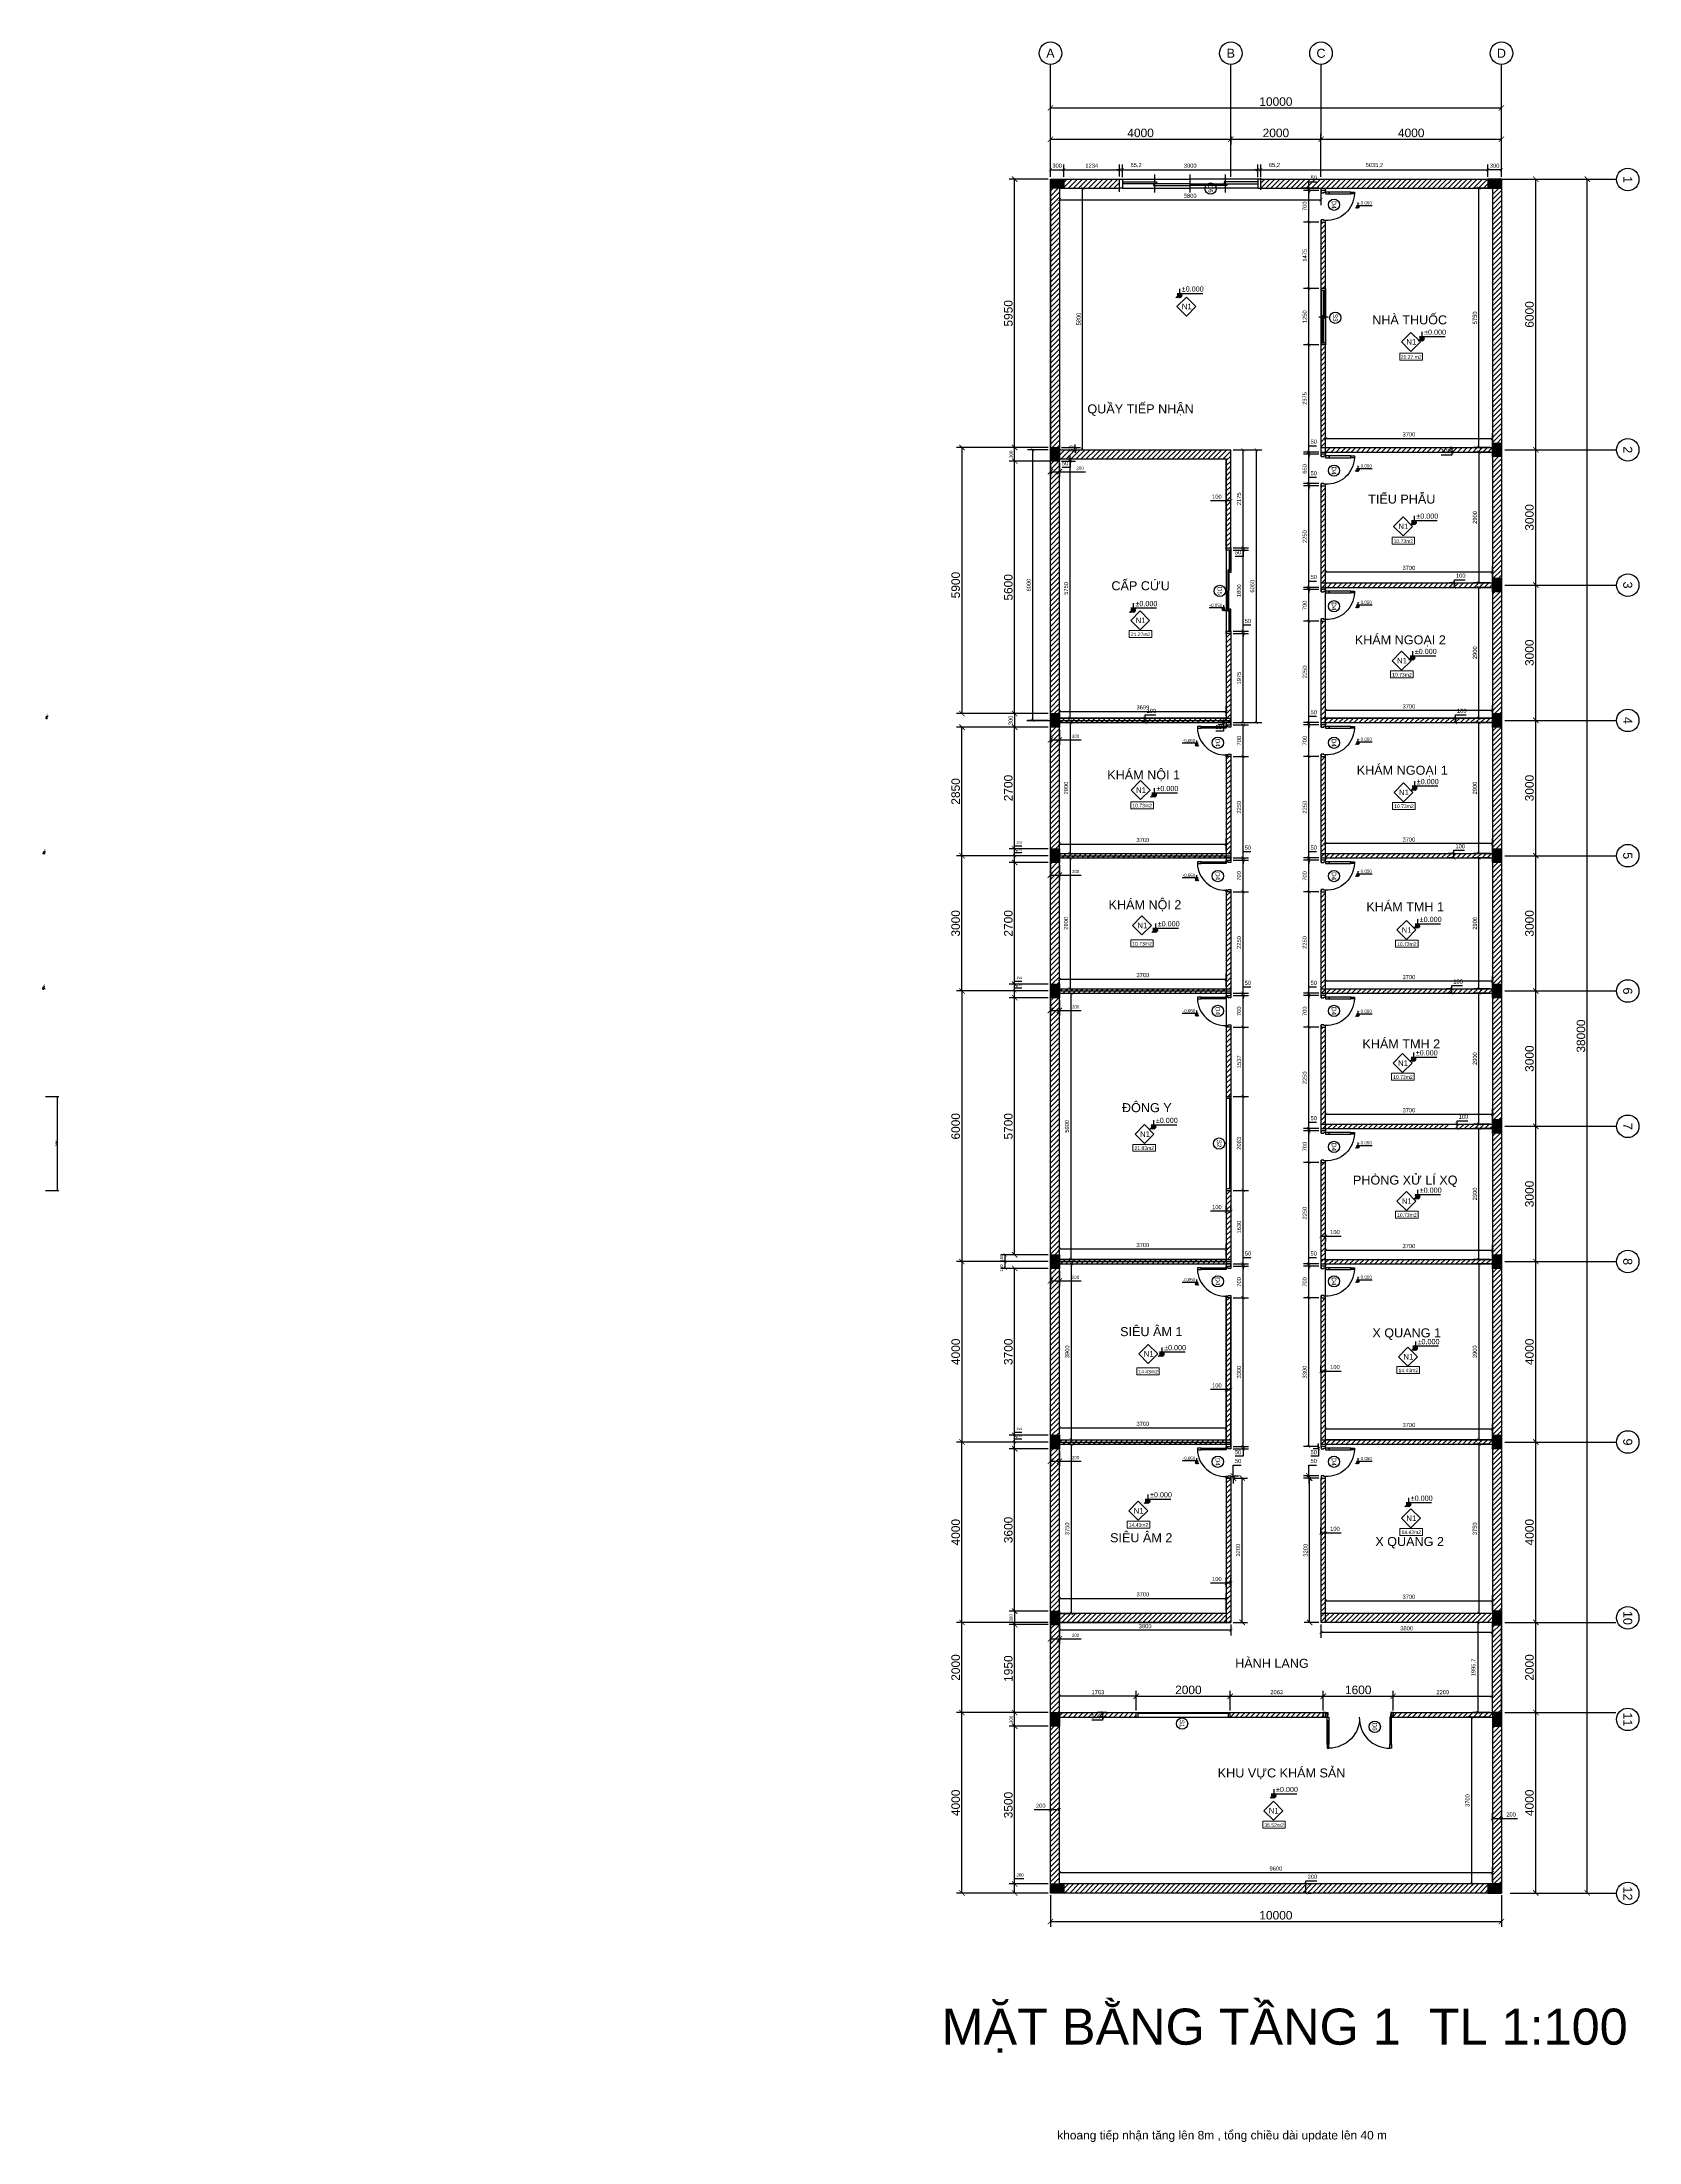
# Model space of a CAD drawing. Header units: millimetres. Extents: x -26398 to 135532, y -376633 to 43268.
# Drawn here: x -74 to 35335, y -62509 to -15947 of the extents above; entities that cross this region are included whole.
import ezdxf
from ezdxf.enums import TextEntityAlignment as Align

# ---------------------------------------------------------------- set-up
doc = ezdxf.new("R2010")
doc.units = ezdxf.units.MM
doc.linetypes.add('ACAD_ISO02W100', pattern=[15, 12, -3])
for name, color, linetype in [('0 @ 0.8', 7, 'Continuous'), ('0 @ 1', 7, 'Continuous'), ('0 @ 10', 7, 'Continuous'), ('0 @ 16', 7, 'Continuous'), ('0 @ 2', 7, 'Continuous'), ('0 @ 4', 7, 'Continuous'), ('0 @ 4.5', 7, 'Continuous'), ('0 @ 5', 7, 'Continuous'), ('0 @ 8', 7, 'Continuous'), ('A-Door', 150, 'Continuous'), ('A5-KICHTHUOC', 251, 'Continuous'), ('cửa', 152, 'Continuous'), ('NT', 1, 'Continuous'), ('QUYEN', 7, 'Continuous'), ('trục chia', 160, 'ACAD_ISO02W100'), ('TƯỜNG', 52, 'Continuous')]:
    doc.layers.add(name, color=color, linetype=linetype)
doc.layers.add('A6-GHICHU', color=147, linetype='Continuous', lineweight=20)
doc.styles.add('GHICHU35', font='', dxfattribs={"width": 0.9, "height": 350})
doc.styles.get("Standard").update_dxf_attribs({"font": 'arial.ttf'})
doc.styles.add('TUANH', font='')
doc.styles.get('GHICHU35').set_extended_font_data('VNI-Helve')
doc.styles.get('TUANH').set_extended_font_data('VNI-Helve-Condense', bold=True)
doc.dimstyles.new('dimmatbang', dxfattribs={"dimscale": 70, "dimtxt": 2.7, "dimasz": 1.7, "dimexe": 1.7, "dimexo": 0.7, "dimtad": 1, "dimtoh": 1, "dimdec": 1, "dimtxsty": 'Standard', "dimblk": 'ARCHTICK', "dimcen": 2.5, "dimclrd": 1, "dimclre": 256, "dimadec": 0, "dimazin": 0, "dimtfac": 1, "dimtdec": 1, "dimtmove": 0, "dimatfit": 3, "dimfxl": 1, "dimarcsym": 0})
doc.dimstyles.new('SCALE dimmatbang', dxfattribs={"dimscale": 70, "dimtxt": 2.7, "dimasz": 1.4, "dimexe": 1.7, "dimexo": 0.7, "dimtad": 1, "dimtoh": 1, "dimdec": 1, "dimtxsty": 'Standard', "dimblk": 'ARCHTICK', "dimcen": 2.5, "dimclrd": 1, "dimclre": 256, "dimadec": 0, "dimazin": 0, "dimtfac": 1, "dimtdec": 1, "dimtmove": 0, "dimatfit": 3, "dimfxl": 1, "dimarcsym": 0})

# ---------------------------------------------------------------- blocks, each defined once
blk = doc.blocks.new('_ArchTick')
at = {"color": 0, "linetype": 'ByBlock', "const_width": 0.15}
blk.add_lwpolyline([(-0.5, -0.5), (0.5, 0.5)], dxfattribs=at)
blk = doc.blocks.new('*D3')
at = {"lineweight": -2, "transparency": 16777216}
for p, q in [((22284, -18939), (22284, -17984)), ((26284, -18033), (26284, -18222))]:
    blk.add_line(p, q, dxfattribs=at)
at = {"color": 1, "lineweight": -2, "transparency": 16777216}
blk.add_line((22284, -18103), (26284, -18103), dxfattribs=at)
at = {"layer": 'DEFPOINTS', "color": 0, "transparency": 16777216}
for p in [(26284, -17984), (26284, -18103), (22284, -18988)]:
    blk.add_point(p, dxfattribs=at)
at = {"color": 1, "lineweight": -2, "transparency": 16777216, "xscale": 119, "yscale": 119, "zscale": 119, "rotation": 180}
blk.add_blockref('_ArchTick', (22284, -18103), dxfattribs=at)
at = {"color": 1, "lineweight": -2, "transparency": 16777216, "xscale": 119, "yscale": 119, "zscale": 119}
blk.add_blockref('_ArchTick', (26284, -18103), dxfattribs=at)
at = {"color": 0, "transparency": 16777216, "insert": (24284, -17963), "char_height": 189, "attachment_point": 5}
blk.add_mtext('4000', dxfattribs=at)
blk = doc.blocks.new('*D4')
at = {"lineweight": -2, "transparency": 16777216}
for p, q in [((26284, -18939), (26284, -17984)), ((28284, -18939), (28284, -17984))]:
    blk.add_line(p, q, dxfattribs=at)
at = {"color": 1, "lineweight": -2, "transparency": 16777216}
blk.add_line((26284, -18103), (28284, -18103), dxfattribs=at)
at = {"layer": 'DEFPOINTS', "color": 0, "transparency": 16777216}
for p in [(28284, -18103), (26284, -18988), (28284, -18988)]:
    blk.add_point(p, dxfattribs=at)
at = {"color": 1, "lineweight": -2, "transparency": 16777216, "xscale": 119, "yscale": 119, "zscale": 119, "rotation": 180}
blk.add_blockref('_ArchTick', (26284, -18103), dxfattribs=at)
at = {"color": 1, "lineweight": -2, "transparency": 16777216, "xscale": 119, "yscale": 119, "zscale": 119}
blk.add_blockref('_ArchTick', (28284, -18103), dxfattribs=at)
at = {"color": 0, "transparency": 16777216, "insert": (27284, -17963), "char_height": 189, "attachment_point": 5}
blk.add_mtext('2000', dxfattribs=at)
blk = doc.blocks.new('*D5')
at = {"lineweight": -2, "transparency": 16777216}
for p, q in [((28284, -18939), (28284, -17984)), ((32284, -18939), (32284, -17984))]:
    blk.add_line(p, q, dxfattribs=at)
at = {"color": 1, "lineweight": -2, "transparency": 16777216}
blk.add_line((28284, -18103), (32284, -18103), dxfattribs=at)
at = {"layer": 'DEFPOINTS', "color": 0, "transparency": 16777216}
for p in [(32284, -18103), (28284, -18988), (32284, -18988)]:
    blk.add_point(p, dxfattribs=at)
at = {"color": 1, "lineweight": -2, "transparency": 16777216, "xscale": 119, "yscale": 119, "zscale": 119, "rotation": 180}
blk.add_blockref('_ArchTick', (28284, -18103), dxfattribs=at)
at = {"color": 1, "lineweight": -2, "transparency": 16777216, "xscale": 119, "yscale": 119, "zscale": 119}
blk.add_blockref('_ArchTick', (32284, -18103), dxfattribs=at)
at = {"color": 0, "transparency": 16777216, "insert": (30284, -17963), "char_height": 189, "attachment_point": 5}
blk.add_mtext('4000', dxfattribs=at)
blk = doc.blocks.new('*D6')
at = {"lineweight": -2, "transparency": 16777216}
for p, q in [((32359, -52988), (33167, -52988)), ((32476, -56988), (33167, -56988))]:
    blk.add_line(p, q, dxfattribs=at)
at = {"color": 1, "lineweight": -2, "transparency": 16777216}
blk.add_line((33048, -56988), (33048, -52988), dxfattribs=at)
at = {"layer": 'DEFPOINTS', "color": 0, "transparency": 16777216}
for p in [(32310, -52988), (33048, -52988), (32427, -56988)]:
    blk.add_point(p, dxfattribs=at)
at = {"color": 1, "lineweight": -2, "transparency": 16777216, "xscale": 119, "yscale": 119, "zscale": 119}
for p, rotation in [((33048, -52988), 90), ((33048, -56988), 270)]:
    blk.add_blockref('_ArchTick', p, dxfattribs=dict(at, rotation=rotation))
at = {"color": 0, "transparency": 16777216, "insert": (32907, -54988), "char_height": 189, "attachment_point": 5, "rotation": 90}
blk.add_mtext('4000', dxfattribs=at)
blk = doc.blocks.new('*D7')
at = {"lineweight": -2, "transparency": 16777216}
for p, q in [((32359, -50988), (33167, -50988)), ((32359, -52988), (33167, -52988))]:
    blk.add_line(p, q, dxfattribs=at)
at = {"color": 1, "lineweight": -2, "transparency": 16777216}
blk.add_line((33048, -52988), (33048, -50988), dxfattribs=at)
at = {"layer": 'DEFPOINTS', "color": 0, "transparency": 16777216}
for p in [(32310, -50988), (33048, -50988), (32310, -52988)]:
    blk.add_point(p, dxfattribs=at)
at = {"color": 1, "lineweight": -2, "transparency": 16777216, "xscale": 119, "yscale": 119, "zscale": 119}
for p, rotation in [((33048, -50988), 90), ((33048, -52988), 270)]:
    blk.add_blockref('_ArchTick', p, dxfattribs=dict(at, rotation=rotation))
at = {"color": 0, "transparency": 16777216, "insert": (32907, -51988), "char_height": 189, "attachment_point": 5, "rotation": 90}
blk.add_mtext('2000', dxfattribs=at)
blk = doc.blocks.new('*D8')
at = {"lineweight": -2, "transparency": 16777216}
for p, q in [((32359, -46988), (33167, -46988)), ((32359, -50988), (33167, -50988))]:
    blk.add_line(p, q, dxfattribs=at)
at = {"color": 1, "lineweight": -2, "transparency": 16777216}
blk.add_line((33048, -50988), (33048, -46988), dxfattribs=at)
at = {"layer": 'DEFPOINTS', "color": 0, "transparency": 16777216}
for p in [(32310, -46988), (33048, -46988), (32310, -50988)]:
    blk.add_point(p, dxfattribs=at)
at = {"color": 1, "lineweight": -2, "transparency": 16777216, "xscale": 119, "yscale": 119, "zscale": 119}
for p, rotation in [((33048, -46988), 90), ((33048, -50988), 270)]:
    blk.add_blockref('_ArchTick', p, dxfattribs=dict(at, rotation=rotation))
at = {"color": 0, "transparency": 16777216, "insert": (32907, -48988), "char_height": 189, "attachment_point": 5, "rotation": 90}
blk.add_mtext('4000', dxfattribs=at)
blk = doc.blocks.new('*D9')
at = {"lineweight": -2, "transparency": 16777216}
for p, q in [((32359, -42988), (33167, -42988)), ((32359, -46988), (33167, -46988))]:
    blk.add_line(p, q, dxfattribs=at)
at = {"color": 1, "lineweight": -2, "transparency": 16777216}
blk.add_line((33048, -46988), (33048, -42988), dxfattribs=at)
at = {"layer": 'DEFPOINTS', "color": 0, "transparency": 16777216}
for p in [(32310, -42988), (33048, -42988), (32310, -46988)]:
    blk.add_point(p, dxfattribs=at)
at = {"color": 1, "lineweight": -2, "transparency": 16777216, "xscale": 119, "yscale": 119, "zscale": 119}
for p, rotation in [((33048, -42988), 90), ((33048, -46988), 270)]:
    blk.add_blockref('_ArchTick', p, dxfattribs=dict(at, rotation=rotation))
at = {"color": 0, "transparency": 16777216, "insert": (32907, -44988), "char_height": 189, "attachment_point": 5, "rotation": 90}
blk.add_mtext('4000', dxfattribs=at)
blk = doc.blocks.new('*D10')
at = {"lineweight": -2, "transparency": 16777216}
for p, q in [((32359, -39988), (33167, -39988)), ((32359, -42988), (33167, -42988))]:
    blk.add_line(p, q, dxfattribs=at)
at = {"color": 1, "lineweight": -2, "transparency": 16777216}
blk.add_line((33048, -42988), (33048, -39988), dxfattribs=at)
at = {"layer": 'DEFPOINTS', "color": 0, "transparency": 16777216}
for p in [(32310, -39988), (33048, -39988), (32310, -42988)]:
    blk.add_point(p, dxfattribs=at)
at = {"color": 1, "lineweight": -2, "transparency": 16777216, "xscale": 119, "yscale": 119, "zscale": 119}
for p, rotation in [((33048, -39988), 90), ((33048, -42988), 270)]:
    blk.add_blockref('_ArchTick', p, dxfattribs=dict(at, rotation=rotation))
at = {"color": 0, "transparency": 16777216, "insert": (32907, -41488), "char_height": 189, "attachment_point": 5, "rotation": 90}
blk.add_mtext('3000', dxfattribs=at)
blk = doc.blocks.new('*D11')
at = {"lineweight": -2, "transparency": 16777216}
for p, q in [((32359, -36988), (33167, -36988)), ((32359, -39988), (33167, -39988))]:
    blk.add_line(p, q, dxfattribs=at)
at = {"color": 1, "lineweight": -2, "transparency": 16777216}
blk.add_line((33048, -39988), (33048, -36988), dxfattribs=at)
at = {"layer": 'DEFPOINTS', "color": 0, "transparency": 16777216}
for p in [(32310, -36988), (33048, -36988), (32310, -39988)]:
    blk.add_point(p, dxfattribs=at)
at = {"color": 1, "lineweight": -2, "transparency": 16777216, "xscale": 119, "yscale": 119, "zscale": 119}
for p, rotation in [((33048, -36988), 90), ((33048, -39988), 270)]:
    blk.add_blockref('_ArchTick', p, dxfattribs=dict(at, rotation=rotation))
at = {"color": 0, "transparency": 16777216, "insert": (32907, -38488), "char_height": 189, "attachment_point": 5, "rotation": 90}
blk.add_mtext('3000', dxfattribs=at)
blk = doc.blocks.new('*D12')
at = {"lineweight": -2, "transparency": 16777216}
for p, q in [((32359, -33988), (33167, -33988)), ((32359, -36988), (33167, -36988))]:
    blk.add_line(p, q, dxfattribs=at)
at = {"color": 1, "lineweight": -2, "transparency": 16777216}
blk.add_line((33048, -36988), (33048, -33988), dxfattribs=at)
at = {"layer": 'DEFPOINTS', "color": 0, "transparency": 16777216}
for p in [(32310, -33988), (33048, -33988), (32310, -36988)]:
    blk.add_point(p, dxfattribs=at)
at = {"color": 1, "lineweight": -2, "transparency": 16777216, "xscale": 119, "yscale": 119, "zscale": 119}
for p, rotation in [((33048, -33988), 90), ((33048, -36988), 270)]:
    blk.add_blockref('_ArchTick', p, dxfattribs=dict(at, rotation=rotation))
at = {"color": 0, "transparency": 16777216, "insert": (32907, -35488), "char_height": 189, "attachment_point": 5, "rotation": 90}
blk.add_mtext('3000', dxfattribs=at)
blk = doc.blocks.new('*D13')
at = {"lineweight": -2, "transparency": 16777216}
for p, q in [((32359, -30988), (33167, -30988)), ((32359, -33988), (33167, -33988))]:
    blk.add_line(p, q, dxfattribs=at)
at = {"color": 1, "lineweight": -2, "transparency": 16777216}
blk.add_line((33048, -33988), (33048, -30988), dxfattribs=at)
at = {"layer": 'DEFPOINTS', "color": 0, "transparency": 16777216}
for p in [(32310, -30988), (33048, -30988), (32310, -33988)]:
    blk.add_point(p, dxfattribs=at)
at = {"color": 1, "lineweight": -2, "transparency": 16777216, "xscale": 119, "yscale": 119, "zscale": 119}
for p, rotation in [((33048, -30988), 90), ((33048, -33988), 270)]:
    blk.add_blockref('_ArchTick', p, dxfattribs=dict(at, rotation=rotation))
at = {"color": 0, "transparency": 16777216, "insert": (32907, -32488), "char_height": 189, "attachment_point": 5, "rotation": 90}
blk.add_mtext('3000', dxfattribs=at)
blk = doc.blocks.new('*D14')
at = {"lineweight": -2, "transparency": 16777216}
for p, q in [((32359, -27988), (33167, -27988)), ((32359, -30988), (33167, -30988))]:
    blk.add_line(p, q, dxfattribs=at)
at = {"color": 1, "lineweight": -2, "transparency": 16777216}
blk.add_line((33048, -30988), (33048, -27988), dxfattribs=at)
at = {"layer": 'DEFPOINTS', "color": 0, "transparency": 16777216}
for p in [(32310, -27988), (33048, -27988), (32310, -30988)]:
    blk.add_point(p, dxfattribs=at)
at = {"color": 1, "lineweight": -2, "transparency": 16777216, "xscale": 119, "yscale": 119, "zscale": 119}
for p, rotation in [((33048, -27988), 90), ((33048, -30988), 270)]:
    blk.add_blockref('_ArchTick', p, dxfattribs=dict(at, rotation=rotation))
at = {"color": 0, "transparency": 16777216, "insert": (32907, -29488), "char_height": 189, "attachment_point": 5, "rotation": 90}
blk.add_mtext('3000', dxfattribs=at)
blk = doc.blocks.new('*D15')
at = {"lineweight": -2, "transparency": 16777216}
for p, q in [((32359, -24988), (33167, -24988)), ((32359, -27988), (33167, -27988))]:
    blk.add_line(p, q, dxfattribs=at)
at = {"color": 1, "lineweight": -2, "transparency": 16777216}
blk.add_line((33048, -27988), (33048, -24988), dxfattribs=at)
at = {"layer": 'DEFPOINTS', "color": 0, "transparency": 16777216}
for p in [(32310, -24988), (33048, -24988), (32310, -27988)]:
    blk.add_point(p, dxfattribs=at)
at = {"color": 1, "lineweight": -2, "transparency": 16777216, "xscale": 119, "yscale": 119, "zscale": 119}
for p, rotation in [((33048, -24988), 90), ((33048, -27988), 270)]:
    blk.add_blockref('_ArchTick', p, dxfattribs=dict(at, rotation=rotation))
at = {"color": 0, "transparency": 16777216, "insert": (32907, -26488), "char_height": 189, "attachment_point": 5, "rotation": 90}
blk.add_mtext('3000', dxfattribs=at)
blk = doc.blocks.new('*D16')
at = {"lineweight": -2, "transparency": 16777216}
for p, q in [((32105, -18988), (33167, -18988)), ((32359, -24988), (33167, -24988))]:
    blk.add_line(p, q, dxfattribs=at)
at = {"color": 1, "lineweight": -2, "transparency": 16777216}
blk.add_line((33048, -24988), (33048, -18988), dxfattribs=at)
at = {"layer": 'DEFPOINTS', "color": 0, "transparency": 16777216}
for p in [(32056, -18988), (33048, -18988), (32310, -24988)]:
    blk.add_point(p, dxfattribs=at)
at = {"color": 1, "lineweight": -2, "transparency": 16777216, "xscale": 119, "yscale": 119, "zscale": 119}
for p, rotation in [((33048, -18988), 90), ((33048, -24988), 270)]:
    blk.add_blockref('_ArchTick', p, dxfattribs=dict(at, rotation=rotation))
at = {"color": 0, "transparency": 16777216, "insert": (32907, -21988), "char_height": 189, "attachment_point": 5, "rotation": 90}
blk.add_mtext('6000', dxfattribs=at)
blk = doc.blocks.new('*D17')
at = {"lineweight": -2, "transparency": 16777216}
for p, q in [((22236, -24938), (20205, -24938)), ((22235, -30838), (20205, -30838))]:
    blk.add_line(p, q, dxfattribs=at)
at = {"color": 1, "lineweight": -2, "transparency": 16777216}
blk.add_line((20324, -24938), (20324, -30838), dxfattribs=at)
at = {"layer": 'DEFPOINTS', "color": 0, "transparency": 16777216}
for p in [(22285, -24938), (20324, -30838), (22284, -30838)]:
    blk.add_point(p, dxfattribs=at)
at = {"color": 1, "lineweight": -2, "transparency": 16777216, "xscale": 119, "yscale": 119, "zscale": 119}
for p, rotation in [((20324, -24938), 90), ((20324, -30838), 270)]:
    blk.add_blockref('_ArchTick', p, dxfattribs=dict(at, rotation=rotation))
at = {"color": 0, "transparency": 16777216, "insert": (20184, -27988), "char_height": 189, "attachment_point": 5, "rotation": 90}
blk.add_mtext('5900', dxfattribs=at)
blk = doc.blocks.new('*D18')
at = {"lineweight": -2, "transparency": 16777216}
for p, q in [((22235, -52988), (20205, -52988)), ((22235, -56988), (20205, -56988))]:
    blk.add_line(p, q, dxfattribs=at)
at = {"color": 1, "lineweight": -2, "transparency": 16777216}
blk.add_line((20324, -56988), (20324, -52988), dxfattribs=at)
at = {"layer": 'DEFPOINTS', "color": 0, "transparency": 16777216}
for p in [(20324, -52988), (22284, -52988), (22284, -56988)]:
    blk.add_point(p, dxfattribs=at)
at = {"color": 1, "lineweight": -2, "transparency": 16777216, "xscale": 119, "yscale": 119, "zscale": 119}
for p, rotation in [((20324, -52988), 90), ((20324, -56988), 270)]:
    blk.add_blockref('_ArchTick', p, dxfattribs=dict(at, rotation=rotation))
at = {"color": 0, "transparency": 16777216, "insert": (20184, -54988), "char_height": 189, "attachment_point": 5, "rotation": 90}
blk.add_mtext('4000', dxfattribs=at)
blk = doc.blocks.new('*D19')
at = {"lineweight": -2, "transparency": 16777216}
for p, q in [((22235, -50988), (20205, -50988)), ((22235, -52988), (20205, -52988))]:
    blk.add_line(p, q, dxfattribs=at)
at = {"color": 1, "lineweight": -2, "transparency": 16777216}
blk.add_line((20324, -52988), (20324, -50988), dxfattribs=at)
at = {"layer": 'DEFPOINTS', "color": 0, "transparency": 16777216}
for p in [(20324, -50988), (22284, -50988), (22284, -52988)]:
    blk.add_point(p, dxfattribs=at)
at = {"color": 1, "lineweight": -2, "transparency": 16777216, "xscale": 119, "yscale": 119, "zscale": 119}
for p, rotation in [((20324, -50988), 90), ((20324, -52988), 270)]:
    blk.add_blockref('_ArchTick', p, dxfattribs=dict(at, rotation=rotation))
at = {"color": 0, "transparency": 16777216, "insert": (20184, -51988), "char_height": 189, "attachment_point": 5, "rotation": 90}
blk.add_mtext('2000', dxfattribs=at)
blk = doc.blocks.new('*D20')
at = {"lineweight": -2, "transparency": 16777216}
for p, q in [((22235, -46988), (20205, -46988)), ((22235, -50988), (20205, -50988))]:
    blk.add_line(p, q, dxfattribs=at)
at = {"color": 1, "lineweight": -2, "transparency": 16777216}
blk.add_line((20324, -50988), (20324, -46988), dxfattribs=at)
at = {"layer": 'DEFPOINTS', "color": 0, "transparency": 16777216}
for p in [(20324, -46988), (22284, -46988), (22284, -50988)]:
    blk.add_point(p, dxfattribs=at)
at = {"color": 1, "lineweight": -2, "transparency": 16777216, "xscale": 119, "yscale": 119, "zscale": 119}
for p, rotation in [((20324, -46988), 90), ((20324, -50988), 270)]:
    blk.add_blockref('_ArchTick', p, dxfattribs=dict(at, rotation=rotation))
at = {"color": 0, "transparency": 16777216, "insert": (20184, -48988), "char_height": 189, "attachment_point": 5, "rotation": 90}
blk.add_mtext('4000', dxfattribs=at)
blk = doc.blocks.new('*D21')
at = {"lineweight": -2, "transparency": 16777216}
for p, q in [((22235, -33988), (20205, -33988)), ((22235, -36988), (20205, -36988))]:
    blk.add_line(p, q, dxfattribs=at)
at = {"color": 1, "lineweight": -2, "transparency": 16777216}
blk.add_line((20324, -36988), (20324, -33988), dxfattribs=at)
at = {"layer": 'DEFPOINTS', "color": 0, "transparency": 16777216}
for p in [(20324, -33988), (22284, -33988), (22284, -36988)]:
    blk.add_point(p, dxfattribs=at)
at = {"color": 1, "lineweight": -2, "transparency": 16777216, "xscale": 119, "yscale": 119, "zscale": 119}
for p, rotation in [((20324, -33988), 90), ((20324, -36988), 270)]:
    blk.add_blockref('_ArchTick', p, dxfattribs=dict(at, rotation=rotation))
at = {"color": 0, "transparency": 16777216, "insert": (20184, -35488), "char_height": 189, "attachment_point": 5, "rotation": 90}
blk.add_mtext('3000', dxfattribs=at)
blk = doc.blocks.new('*D22')
at = {"lineweight": -2, "transparency": 16777216}
for p, q in [((22235, -31138), (20205, -31138)), ((22235, -33988), (20205, -33988))]:
    blk.add_line(p, q, dxfattribs=at)
at = {"color": 1, "lineweight": -2, "transparency": 16777216}
blk.add_line((20324, -33988), (20324, -31138), dxfattribs=at)
at = {"layer": 'DEFPOINTS', "color": 0, "transparency": 16777216}
for p in [(20324, -31138), (22284, -31138), (22284, -33988)]:
    blk.add_point(p, dxfattribs=at)
at = {"color": 1, "lineweight": -2, "transparency": 16777216, "xscale": 119, "yscale": 119, "zscale": 119}
for p, rotation in [((20324, -31138), 90), ((20324, -33988), 270)]:
    blk.add_blockref('_ArchTick', p, dxfattribs=dict(at, rotation=rotation))
at = {"color": 0, "transparency": 16777216, "insert": (20184, -32563), "char_height": 189, "attachment_point": 5, "rotation": 90}
blk.add_mtext('2850', dxfattribs=at)
blk = doc.blocks.new('*D23')
at = {"lineweight": -2, "transparency": 16777216}
for p, q in [((22235, -42988), (20205, -42988)), ((22235, -46988), (20205, -46988))]:
    blk.add_line(p, q, dxfattribs=at)
at = {"color": 1, "lineweight": -2, "transparency": 16777216}
blk.add_line((20324, -42988), (20324, -46988), dxfattribs=at)
at = {"layer": 'DEFPOINTS', "color": 0, "transparency": 16777216}
for p in [(22284, -42988), (20324, -46988), (22284, -46988)]:
    blk.add_point(p, dxfattribs=at)
at = {"color": 1, "lineweight": -2, "transparency": 16777216, "xscale": 119, "yscale": 119, "zscale": 119}
for p, rotation in [((20324, -42988), 90), ((20324, -46988), 270)]:
    blk.add_blockref('_ArchTick', p, dxfattribs=dict(at, rotation=rotation))
at = {"color": 0, "transparency": 16777216, "insert": (20184, -44988), "char_height": 189, "attachment_point": 5, "rotation": 90}
blk.add_mtext('4000', dxfattribs=at)
blk = doc.blocks.new('*D24')
at = {"lineweight": -2, "transparency": 16777216}
for p, q in [((22235, -36988), (20205, -36988)), ((22235, -42988), (20205, -42988))]:
    blk.add_line(p, q, dxfattribs=at)
at = {"color": 1, "lineweight": -2, "transparency": 16777216}
blk.add_line((20324, -36988), (20324, -42988), dxfattribs=at)
at = {"layer": 'DEFPOINTS', "color": 0, "transparency": 16777216}
for p in [(22284, -36988), (20324, -42988), (22284, -42988)]:
    blk.add_point(p, dxfattribs=at)
at = {"color": 1, "lineweight": -2, "transparency": 16777216, "xscale": 119, "yscale": 119, "zscale": 119}
for p, rotation in [((20324, -36988), 90), ((20324, -42988), 270)]:
    blk.add_blockref('_ArchTick', p, dxfattribs=dict(at, rotation=rotation))
at = {"color": 0, "transparency": 16777216, "insert": (20184, -39988), "char_height": 189, "attachment_point": 5, "rotation": 90}
blk.add_mtext('6000', dxfattribs=at)
blk = doc.blocks.new('*D25')
at = {"lineweight": -2, "transparency": 16777216}
for p, q in [((22284, -57037), (22284, -57741)), ((32284, -57037), (32284, -57741))]:
    blk.add_line(p, q, dxfattribs=at)
at = {"color": 1, "lineweight": -2, "transparency": 16777216}
blk.add_line((22284, -57622), (32284, -57622), dxfattribs=at)
at = {"layer": 'DEFPOINTS', "color": 0, "transparency": 16777216}
for p in [(22284, -56988), (32284, -56988), (32284, -57622)]:
    blk.add_point(p, dxfattribs=at)
at = {"color": 1, "lineweight": -2, "transparency": 16777216, "xscale": 119, "yscale": 119, "zscale": 119, "rotation": 180}
blk.add_blockref('_ArchTick', (22284, -57622), dxfattribs=at)
at = {"color": 1, "lineweight": -2, "transparency": 16777216, "xscale": 119, "yscale": 119, "zscale": 119}
blk.add_blockref('_ArchTick', (32284, -57622), dxfattribs=at)
at = {"color": 0, "transparency": 16777216, "insert": (27284, -57482), "char_height": 189, "attachment_point": 5}
blk.add_mtext('10000', dxfattribs=at)
blk = doc.blocks.new('*D26')
at = {"lineweight": -2, "transparency": 16777216}
for p, q in [((33121, -18988), (34307, -18988)), ((33121, -56988), (34307, -56988))]:
    blk.add_line(p, q, dxfattribs=at)
at = {"color": 1, "lineweight": -2, "transparency": 16777216}
blk.add_line((34188, -56988), (34188, -18988), dxfattribs=at)
at = {"layer": 'DEFPOINTS', "color": 0, "transparency": 16777216}
for p in [(33072, -18988), (34188, -18988), (33072, -56988)]:
    blk.add_point(p, dxfattribs=at)
at = {"color": 1, "lineweight": -2, "transparency": 16777216, "xscale": 119, "yscale": 119, "zscale": 119}
for p, rotation in [((34188, -18988), 90), ((34188, -56988), 270)]:
    blk.add_blockref('_ArchTick', p, dxfattribs=dict(at, rotation=rotation))
at = {"color": 0, "transparency": 16777216, "insert": (34048, -37988), "char_height": 189, "attachment_point": 5, "rotation": 90}
blk.add_mtext('38000', dxfattribs=at)
blk = doc.blocks.new('A$C7DB75F4D')
at = {"layer": 'A-Door'}
for points in [[(625, 740), (625, 660), (665, 660), (665, 740)], [(625, 180), (625, 660), (665, 660), (665, 180)], [(35, 100), (35, 60), (50, 60), (50, 50), (50, 0), (0, 0), (0, 100)], [(625, 100), (625, 180), (665, 180), (665, 100)], [(665, 100), (700, 100), (700, 0), (650, 0), (650, 50), (650, 60), (665, 60)]]:
    blk.add_lwpolyline(points, close=True, dxfattribs=at)
at = {"layer": 'NT', "color": 1}
blk.add_arc((650, 125), 616, 92.3278, 182.3278, dxfattribs=at)
blk = doc.blocks.new('AP0N04')
for p, q in [((0, 120), (1500, 120)), ((0, 120), (0, 0)), ((0, 0), (1500, 0)), ((50, 120), (50, 0)), ((50, 90), (780, 90)), ((50, 60), (1450, 60)), ((720, 30), (720, 60)), ((720, 30), (1450, 30)), ((750, -60), (750, 190)), ((780, 60), (780, 90)), ((1450, 120), (1450, 0)), ((1500, 120), (1500, 0))]:
    blk.add_line(p, q)
blk = doc.blocks.new('AP0E12')
for p, q in [((0, 0), (0, -80)), ((0, 0), (1094, 0)), ((50, 0), (50, -80)), ((994, 0), (994, -80)), ((1094, 0), (1094, -80)), ((4000, 0), (2905, 0)), ((2905, 0), (2905, -80)), ((3005, 0), (3005, -80)), ((3950, 0), (3950, -80)), ((4000, 0), (4000, -80)), ((0, -80), (1094, -80)), ((50, -30), (994, -30)), ((50, -35), (994, -35)), ((50, -45), (994, -45)), ((50, -50), (994, -50)), ((994, -95), (1994, -95)), ((994, -95), (994, -145)), ((994, -145), (1994, -145)), ((1094, -95), (1094, -145)), ((1094, -110), (1894, -110)), ((1094, -115), (1894, -115)), ((1094, -125), (1894, -125)), ((1094, -130), (1894, -130)), ((1894, -95), (1894, -145)), ((1994, -95), (1994, -145)), ((3005, -95), (2005, -95)), ((2005, -95), (2005, -145)), ((3005, -145), (2005, -145)), ((2105, -95), (2105, -145)), ((2905, -110), (2105, -110)), ((2905, -115), (2105, -115)), ((2905, -125), (2105, -125)), ((2905, -130), (2105, -130)), ((4000, -80), (2905, -80)), ((2905, -95), (2905, -145)), ((3950, -30), (3005, -30)), ((3950, -35), (3005, -35)), ((3950, -45), (3005, -45)), ((3950, -50), (3005, -50)), ((3005, -95), (3005, -145))]:
    blk.add_line(p, q)
blk = doc.blocks.new('*D34')
at = {"layer": 'DEFPOINTS', "color": 0, "transparency": 16777216}
for p in [(32284, -17409), (22284, -18103), (32284, -18103)]:
    blk.add_point(p, dxfattribs=at)
at = {"layer": 'TƯỜNG', "lineweight": -2, "transparency": 16777216}
for p, q in [((22284, -18054), (22284, -17290)), ((32284, -18054), (32284, -17290))]:
    blk.add_line(p, q, dxfattribs=at)
at = {"layer": 'TƯỜNG', "color": 1, "lineweight": -2, "transparency": 16777216}
blk.add_line((22284, -17409), (32284, -17409), dxfattribs=at)
at = {"layer": 'TƯỜNG', "color": 1, "lineweight": -2, "transparency": 16777216, "xscale": 119, "yscale": 119, "zscale": 119, "rotation": 180}
blk.add_blockref('_ArchTick', (22284, -17409), dxfattribs=at)
at = {"layer": 'TƯỜNG', "color": 1, "lineweight": -2, "transparency": 16777216, "xscale": 119, "yscale": 119, "zscale": 119}
blk.add_blockref('_ArchTick', (32284, -17409), dxfattribs=at)
at = {"layer": 'TƯỜNG', "color": 0, "transparency": 16777216, "insert": (27284, -17269), "char_height": 189, "attachment_point": 5}
blk.add_mtext('10000', dxfattribs=at)
blk = doc.blocks.new('*D35')
at = {"lineweight": -2, "transparency": 16777216}
for p, q in [((22235, -56788), (21373, -56788)), ((22235, -56988), (21373, -56988))]:
    blk.add_line(p, q, dxfattribs=at)
at = {"color": 1, "lineweight": -2, "transparency": 16777216}
for p, q in [((21492, -56788), (21492, -56669)), ((21492, -56669), (21692, -56669)), ((21492, -56988), (21492, -56788))]:
    blk.add_line(p, q, dxfattribs=at)
at = {"layer": 'DEFPOINTS', "color": 0, "transparency": 16777216}
for p in [(21492, -56788), (22284, -56788), (22284, -56988)]:
    blk.add_point(p, dxfattribs=at)
at = {"color": 1, "lineweight": -2, "transparency": 16777216, "xscale": 119, "yscale": 119, "zscale": 119}
for p, rotation in [((21492, -56788), 90), ((21492, -56988), 270)]:
    blk.add_blockref('_ArchTick', p, dxfattribs=dict(at, rotation=rotation))
at = {"color": 0, "transparency": 16777216, "insert": (21614, -56590), "char_height": 70, "attachment_point": 5}
blk.add_mtext('200', dxfattribs=at)
blk = doc.blocks.new('*D36')
at = {"lineweight": -2, "transparency": 16777216}
for p, q in [((22235, -53288), (21373, -53288)), ((22235, -56788), (21373, -56788))]:
    blk.add_line(p, q, dxfattribs=at)
at = {"color": 1, "lineweight": -2, "transparency": 16777216}
blk.add_line((21492, -56788), (21492, -53288), dxfattribs=at)
at = {"layer": 'DEFPOINTS', "color": 0, "transparency": 16777216}
for p in [(21492, -53288), (22284, -53288), (22284, -56788)]:
    blk.add_point(p, dxfattribs=at)
at = {"color": 1, "lineweight": -2, "transparency": 16777216, "xscale": 119, "yscale": 119, "zscale": 119}
for p, rotation in [((21492, -53288), 90), ((21492, -56788), 270)]:
    blk.add_blockref('_ArchTick', p, dxfattribs=dict(at, rotation=rotation))
at = {"color": 0, "transparency": 16777216, "insert": (21352, -55038), "char_height": 189, "attachment_point": 5, "rotation": 90}
blk.add_mtext('3500', dxfattribs=at)
blk = doc.blocks.new('*D37')
at = {"lineweight": -2, "transparency": 16777216}
for p, q in [((22235, -52988), (21401, -52988)), ((22235, -53288), (21401, -53288))]:
    blk.add_line(p, q, dxfattribs=at)
at = {"color": 1, "lineweight": -2, "transparency": 16777216}
blk.add_line((21492, -53288), (21492, -52988), dxfattribs=at)
at = {"layer": 'DEFPOINTS', "color": 0, "transparency": 16777216}
for p in [(21492, -52988), (22284, -52988), (22284, -53288)]:
    blk.add_point(p, dxfattribs=at)
at = {"color": 1, "lineweight": -2, "transparency": 16777216, "xscale": 70, "yscale": 70, "zscale": 70}
for p, rotation in [((21492, -52988), 90), ((21492, -53288), 270)]:
    blk.add_blockref('_ArchTick', p, dxfattribs=dict(at, rotation=rotation))
at = {"color": 0, "transparency": 16777216, "insert": (21413, -53138), "char_height": 70, "attachment_point": 5, "rotation": 90}
blk.add_mtext('300', dxfattribs=at)
blk = doc.blocks.new('*D38')
at = {"lineweight": -2, "transparency": 16777216}
for p, q in [((22235, -51038), (21373, -51038)), ((22235, -52988), (21373, -52988))]:
    blk.add_line(p, q, dxfattribs=at)
at = {"color": 1, "lineweight": -2, "transparency": 16777216}
blk.add_line((21492, -52988), (21492, -51038), dxfattribs=at)
at = {"layer": 'DEFPOINTS', "color": 0, "transparency": 16777216}
for p in [(21492, -51038), (22284, -51038), (22284, -52988)]:
    blk.add_point(p, dxfattribs=at)
at = {"color": 1, "lineweight": -2, "transparency": 16777216, "xscale": 119, "yscale": 119, "zscale": 119}
for p, rotation in [((21492, -51038), 90), ((21492, -52988), 270)]:
    blk.add_blockref('_ArchTick', p, dxfattribs=dict(at, rotation=rotation))
at = {"color": 0, "transparency": 16777216, "insert": (21352, -52013), "char_height": 189, "attachment_point": 5, "rotation": 90}
blk.add_mtext('1950', dxfattribs=at)
blk = doc.blocks.new('*D39')
at = {"lineweight": -2, "transparency": 16777216}
for p, q in [((22235, -50738), (21401, -50738)), ((22235, -51038), (21401, -51038))]:
    blk.add_line(p, q, dxfattribs=at)
at = {"color": 1, "lineweight": -2, "transparency": 16777216}
blk.add_line((21492, -50738), (21492, -51038), dxfattribs=at)
at = {"layer": 'DEFPOINTS', "color": 0, "transparency": 16777216}
for p in [(22284, -50738), (21492, -51038), (22284, -51038)]:
    blk.add_point(p, dxfattribs=at)
at = {"color": 1, "lineweight": -2, "transparency": 16777216, "xscale": 70, "yscale": 70, "zscale": 70}
for p, rotation in [((21492, -50738), 90), ((21492, -51038), 270)]:
    blk.add_blockref('_ArchTick', p, dxfattribs=dict(at, rotation=rotation))
at = {"color": 0, "transparency": 16777216, "insert": (21413, -50888), "char_height": 70, "attachment_point": 5, "rotation": 90}
blk.add_mtext('300', dxfattribs=at)
blk = doc.blocks.new('*D40')
at = {"lineweight": -2, "transparency": 16777216}
for p, q in [((22235, -47138), (21373, -47138)), ((22235, -50738), (21373, -50738))]:
    blk.add_line(p, q, dxfattribs=at)
at = {"color": 1, "lineweight": -2, "transparency": 16777216}
blk.add_line((21492, -50738), (21492, -47138), dxfattribs=at)
at = {"layer": 'DEFPOINTS', "color": 0, "transparency": 16777216}
for p in [(21492, -47138), (22284, -47138), (22284, -50738)]:
    blk.add_point(p, dxfattribs=at)
at = {"color": 1, "lineweight": -2, "transparency": 16777216, "xscale": 119, "yscale": 119, "zscale": 119}
for p, rotation in [((21492, -47138), 90), ((21492, -50738), 270)]:
    blk.add_blockref('_ArchTick', p, dxfattribs=dict(at, rotation=rotation))
at = {"color": 0, "transparency": 16777216, "insert": (21352, -48938), "char_height": 189, "attachment_point": 5, "rotation": 90}
blk.add_mtext('3600', dxfattribs=at)
blk = doc.blocks.new('*D41')
at = {"lineweight": -2, "transparency": 16777216}
for p, q in [((22235, -46988), (21401, -46988)), ((22235, -47138), (21401, -47138))]:
    blk.add_line(p, q, dxfattribs=at)
at = {"color": 1, "lineweight": -2, "transparency": 16777216}
for p, q in [((21492, -46988), (21492, -46918)), ((21492, -46918), (21654, -46918)), ((21492, -47138), (21492, -46988))]:
    blk.add_line(p, q, dxfattribs=at)
at = {"layer": 'DEFPOINTS', "color": 0, "transparency": 16777216}
for p in [(21492, -46988), (22284, -46988), (22284, -47138)]:
    blk.add_point(p, dxfattribs=at)
at = {"color": 1, "lineweight": -2, "transparency": 16777216, "xscale": 70, "yscale": 70, "zscale": 70}
for p, rotation in [((21492, -46988), 90), ((21492, -47138), 270)]:
    blk.add_blockref('_ArchTick', p, dxfattribs=dict(at, rotation=rotation))
at = {"color": 0, "transparency": 16777216, "insert": (21595, -46846), "char_height": 56, "attachment_point": 5}
blk.add_mtext('150', dxfattribs=at)
blk = doc.blocks.new('*D42')
at = {"lineweight": -2, "transparency": 16777216}
for p, q in [((22235, -46838), (21401, -46838)), ((22235, -46988), (21401, -46988))]:
    blk.add_line(p, q, dxfattribs=at)
at = {"color": 1, "lineweight": -2, "transparency": 16777216}
for p, q in [((21492, -46838), (21492, -46768)), ((21492, -46768), (21654, -46768)), ((21492, -46988), (21492, -46838))]:
    blk.add_line(p, q, dxfattribs=at)
at = {"layer": 'DEFPOINTS', "color": 0, "transparency": 16777216}
for p in [(21492, -46838), (22284, -46838), (22284, -46988)]:
    blk.add_point(p, dxfattribs=at)
at = {"color": 1, "lineweight": -2, "transparency": 16777216, "xscale": 70, "yscale": 70, "zscale": 70}
for p, rotation in [((21492, -46838), 90), ((21492, -46988), 270)]:
    blk.add_blockref('_ArchTick', p, dxfattribs=dict(at, rotation=rotation))
at = {"color": 0, "transparency": 16777216, "insert": (21595, -46696), "char_height": 56, "attachment_point": 5}
blk.add_mtext('150', dxfattribs=at)
blk = doc.blocks.new('*D43')
at = {"lineweight": -2, "transparency": 16777216}
for p, q in [((22235, -43138), (21373, -43138)), ((22235, -46838), (21373, -46838))]:
    blk.add_line(p, q, dxfattribs=at)
at = {"color": 1, "lineweight": -2, "transparency": 16777216}
blk.add_line((21492, -46838), (21492, -43138), dxfattribs=at)
at = {"layer": 'DEFPOINTS', "color": 0, "transparency": 16777216}
for p in [(21492, -43138), (22284, -43138), (22284, -46838)]:
    blk.add_point(p, dxfattribs=at)
at = {"color": 1, "lineweight": -2, "transparency": 16777216, "xscale": 119, "yscale": 119, "zscale": 119}
for p, rotation in [((21492, -43138), 90), ((21492, -46838), 270)]:
    blk.add_blockref('_ArchTick', p, dxfattribs=dict(at, rotation=rotation))
at = {"color": 0, "transparency": 16777216, "insert": (21352, -44988), "char_height": 189, "attachment_point": 5, "rotation": 90}
blk.add_mtext('3700', dxfattribs=at)
blk = doc.blocks.new('*D44')
at = {"lineweight": -2, "transparency": 16777216}
for p, q in [((22235, -42988), (21190, -42988)), ((22235, -43138), (21190, -43138))]:
    blk.add_line(p, q, dxfattribs=at)
at = {"color": 1, "lineweight": -2, "transparency": 16777216}
blk.add_line((21281, -43138), (21281, -42988), dxfattribs=at)
at = {"layer": 'DEFPOINTS', "color": 0, "transparency": 16777216}
for p in [(21281, -42988), (22284, -42988), (22284, -43138)]:
    blk.add_point(p, dxfattribs=at)
at = {"color": 1, "lineweight": -2, "transparency": 16777216, "xscale": 70, "yscale": 70, "zscale": 70}
for p, rotation in [((21281, -42988), 90), ((21281, -43138), 270)]:
    blk.add_blockref('_ArchTick', p, dxfattribs=dict(at, rotation=rotation))
at = {"color": 0, "transparency": 16777216, "insert": (21202, -43133), "char_height": 70, "attachment_point": 5, "rotation": 90}
blk.add_mtext('150', dxfattribs=at)
blk = doc.blocks.new('*D45')
at = {"lineweight": -2, "transparency": 16777216}
for p, q in [((22235, -42838), (21188, -42838)), ((22235, -42988), (21188, -42988))]:
    blk.add_line(p, q, dxfattribs=at)
at = {"color": 1, "lineweight": -2, "transparency": 16777216}
blk.add_line((21279, -42988), (21279, -42838), dxfattribs=at)
at = {"layer": 'DEFPOINTS', "color": 0, "transparency": 16777216}
for p in [(21279, -42838), (22284, -42838), (22284, -42988)]:
    blk.add_point(p, dxfattribs=at)
at = {"color": 1, "lineweight": -2, "transparency": 16777216, "xscale": 70, "yscale": 70, "zscale": 70}
for p, rotation in [((21279, -42838), 90), ((21279, -42988), 270)]:
    blk.add_blockref('_ArchTick', p, dxfattribs=dict(at, rotation=rotation))
at = {"color": 0, "transparency": 16777216, "insert": (21200, -42913), "char_height": 70, "attachment_point": 5, "rotation": 90}
blk.add_mtext('\\A1;150', dxfattribs=at)
blk = doc.blocks.new('*D46')
at = {"lineweight": -2, "transparency": 16777216}
for p, q in [((22235, -37138), (21373, -37138)), ((22235, -42838), (21373, -42838))]:
    blk.add_line(p, q, dxfattribs=at)
at = {"color": 1, "lineweight": -2, "transparency": 16777216}
blk.add_line((21492, -42838), (21492, -37138), dxfattribs=at)
at = {"layer": 'DEFPOINTS', "color": 0, "transparency": 16777216}
for p in [(21492, -37138), (22284, -37138), (22284, -42838)]:
    blk.add_point(p, dxfattribs=at)
at = {"color": 1, "lineweight": -2, "transparency": 16777216, "xscale": 119, "yscale": 119, "zscale": 119}
for p, rotation in [((21492, -37138), 90), ((21492, -42838), 270)]:
    blk.add_blockref('_ArchTick', p, dxfattribs=dict(at, rotation=rotation))
at = {"color": 0, "transparency": 16777216, "insert": (21352, -39988), "char_height": 189, "attachment_point": 5, "rotation": 90}
blk.add_mtext('5700', dxfattribs=at)
blk = doc.blocks.new('*D47')
at = {"lineweight": -2, "transparency": 16777216}
for p, q in [((22235, -36988), (21401, -36988)), ((22235, -37138), (21401, -37138))]:
    blk.add_line(p, q, dxfattribs=at)
at = {"color": 1, "lineweight": -2, "transparency": 16777216}
for p, q in [((21492, -36988), (21492, -36918)), ((21492, -36918), (21654, -36918)), ((21492, -37138), (21492, -36988))]:
    blk.add_line(p, q, dxfattribs=at)
at = {"layer": 'DEFPOINTS', "color": 0, "transparency": 16777216}
for p in [(21492, -36988), (22284, -36988), (22284, -37138)]:
    blk.add_point(p, dxfattribs=at)
at = {"color": 1, "lineweight": -2, "transparency": 16777216, "xscale": 70, "yscale": 70, "zscale": 70}
for p, rotation in [((21492, -36988), 90), ((21492, -37138), 270)]:
    blk.add_blockref('_ArchTick', p, dxfattribs=dict(at, rotation=rotation))
at = {"color": 0, "transparency": 16777216, "insert": (21595, -36846), "char_height": 56, "attachment_point": 5}
blk.add_mtext('150', dxfattribs=at)
blk = doc.blocks.new('*D48')
at = {"color": 1, "lineweight": -2, "transparency": 16777216}
for p, q in [((21492, -36838), (21492, -36768)), ((21492, -36768), (21654, -36768)), ((21492, -36988), (21492, -36838))]:
    blk.add_line(p, q, dxfattribs=at)
at = {"lineweight": -2, "transparency": 16777216}
for p, q in [((22235, -36838), (21401, -36838)), ((22235, -36988), (21401, -36988))]:
    blk.add_line(p, q, dxfattribs=at)
at = {"layer": 'DEFPOINTS', "color": 0, "transparency": 16777216}
for p in [(21492, -36838), (22284, -36838), (22284, -36988)]:
    blk.add_point(p, dxfattribs=at)
at = {"color": 1, "lineweight": -2, "transparency": 16777216, "xscale": 70, "yscale": 70, "zscale": 70}
for p, rotation in [((21492, -36838), 90), ((21492, -36988), 270)]:
    blk.add_blockref('_ArchTick', p, dxfattribs=dict(at, rotation=rotation))
at = {"color": 0, "transparency": 16777216, "insert": (21595, -36696), "char_height": 56, "attachment_point": 5}
blk.add_mtext('150', dxfattribs=at)
blk = doc.blocks.new('*D49')
at = {"lineweight": -2, "transparency": 16777216}
for p, q in [((22235, -34138), (21373, -34138)), ((22235, -36838), (21373, -36838))]:
    blk.add_line(p, q, dxfattribs=at)
at = {"color": 1, "lineweight": -2, "transparency": 16777216}
blk.add_line((21492, -36838), (21492, -34138), dxfattribs=at)
at = {"layer": 'DEFPOINTS', "color": 0, "transparency": 16777216}
for p in [(21492, -34138), (22284, -34138), (22284, -36838)]:
    blk.add_point(p, dxfattribs=at)
at = {"color": 1, "lineweight": -2, "transparency": 16777216, "xscale": 119, "yscale": 119, "zscale": 119}
for p, rotation in [((21492, -34138), 90), ((21492, -36838), 270)]:
    blk.add_blockref('_ArchTick', p, dxfattribs=dict(at, rotation=rotation))
at = {"color": 0, "transparency": 16777216, "insert": (21352, -35488), "char_height": 189, "attachment_point": 5, "rotation": 90}
blk.add_mtext('2700', dxfattribs=at)
blk = doc.blocks.new('*D50')
at = {"lineweight": -2, "transparency": 16777216}
for p, q in [((22235, -33988), (21401, -33988)), ((22235, -34138), (21401, -34138))]:
    blk.add_line(p, q, dxfattribs=at)
at = {"color": 1, "lineweight": -2, "transparency": 16777216}
for p, q in [((21492, -33988), (21492, -33918)), ((21492, -33918), (21654, -33918)), ((21492, -34138), (21492, -33988))]:
    blk.add_line(p, q, dxfattribs=at)
at = {"layer": 'DEFPOINTS', "color": 0, "transparency": 16777216}
for p in [(21492, -33988), (22284, -33988), (22284, -34138)]:
    blk.add_point(p, dxfattribs=at)
at = {"color": 1, "lineweight": -2, "transparency": 16777216, "xscale": 70, "yscale": 70, "zscale": 70}
for p, rotation in [((21492, -33988), 90), ((21492, -34138), 270)]:
    blk.add_blockref('_ArchTick', p, dxfattribs=dict(at, rotation=rotation))
at = {"color": 0, "transparency": 16777216, "insert": (21595, -33846), "char_height": 56, "attachment_point": 5}
blk.add_mtext('150', dxfattribs=at)
blk = doc.blocks.new('*D51')
at = {"lineweight": -2, "transparency": 16777216}
for p, q in [((22235, -33838), (21401, -33838)), ((22235, -33988), (21401, -33988))]:
    blk.add_line(p, q, dxfattribs=at)
at = {"color": 1, "lineweight": -2, "transparency": 16777216}
for p, q in [((21492, -33838), (21492, -33768)), ((21492, -33768), (21654, -33768)), ((21492, -33988), (21492, -33838))]:
    blk.add_line(p, q, dxfattribs=at)
at = {"layer": 'DEFPOINTS', "color": 0, "transparency": 16777216}
for p in [(21492, -33838), (22284, -33838), (22284, -33988)]:
    blk.add_point(p, dxfattribs=at)
at = {"color": 1, "lineweight": -2, "transparency": 16777216, "xscale": 70, "yscale": 70, "zscale": 70}
for p, rotation in [((21492, -33838), 90), ((21492, -33988), 270)]:
    blk.add_blockref('_ArchTick', p, dxfattribs=dict(at, rotation=rotation))
at = {"color": 0, "transparency": 16777216, "insert": (21595, -33696), "char_height": 56, "attachment_point": 5}
blk.add_mtext('150', dxfattribs=at)
blk = doc.blocks.new('*D52')
at = {"lineweight": -2, "transparency": 16777216}
for p, q in [((22235, -31138), (21373, -31138)), ((22235, -33838), (21373, -33838))]:
    blk.add_line(p, q, dxfattribs=at)
at = {"color": 1, "lineweight": -2, "transparency": 16777216}
blk.add_line((21492, -33838), (21492, -31138), dxfattribs=at)
at = {"layer": 'DEFPOINTS', "color": 0, "transparency": 16777216}
for p in [(21492, -31138), (22284, -31138), (22284, -33838)]:
    blk.add_point(p, dxfattribs=at)
at = {"color": 1, "lineweight": -2, "transparency": 16777216, "xscale": 119, "yscale": 119, "zscale": 119}
for p, rotation in [((21492, -31138), 90), ((21492, -33838), 270)]:
    blk.add_blockref('_ArchTick', p, dxfattribs=dict(at, rotation=rotation))
at = {"color": 0, "transparency": 16777216, "insert": (21352, -32488), "char_height": 189, "attachment_point": 5, "rotation": 90}
blk.add_mtext('2700', dxfattribs=at)
blk = doc.blocks.new('*D53')
at = {"lineweight": -2, "transparency": 16777216}
for p, q in [((22236, -25238), (21373, -25238)), ((22235, -30838), (21373, -30838))]:
    blk.add_line(p, q, dxfattribs=at)
at = {"color": 1, "lineweight": -2, "transparency": 16777216}
blk.add_line((21492, -30838), (21492, -25238), dxfattribs=at)
at = {"layer": 'DEFPOINTS', "color": 0, "transparency": 16777216}
for p in [(21492, -25238), (22285, -25238), (22284, -30838)]:
    blk.add_point(p, dxfattribs=at)
at = {"color": 1, "lineweight": -2, "transparency": 16777216, "xscale": 119, "yscale": 119, "zscale": 119}
for p, rotation in [((21492, -25238), 90), ((21492, -30838), 270)]:
    blk.add_blockref('_ArchTick', p, dxfattribs=dict(at, rotation=rotation))
at = {"color": 0, "transparency": 16777216, "insert": (21352, -28038), "char_height": 189, "attachment_point": 5, "rotation": 90}
blk.add_mtext('5600', dxfattribs=at)
blk = doc.blocks.new('*D54')
at = {"lineweight": -2, "transparency": 16777216}
for p, q in [((22236, -24938), (21401, -24938)), ((22436, -25238), (21401, -25238))]:
    blk.add_line(p, q, dxfattribs=at)
at = {"color": 1, "lineweight": -2, "transparency": 16777216}
blk.add_line((21492, -25238), (21492, -24938), dxfattribs=at)
at = {"layer": 'DEFPOINTS', "color": 0, "transparency": 16777216}
for p in [(21492, -24938), (22285, -24938), (22485, -25238)]:
    blk.add_point(p, dxfattribs=at)
at = {"color": 1, "lineweight": -2, "transparency": 16777216, "xscale": 70, "yscale": 70, "zscale": 70}
for p, rotation in [((21492, -24938), 90), ((21492, -25238), 270)]:
    blk.add_blockref('_ArchTick', p, dxfattribs=dict(at, rotation=rotation))
at = {"color": 0, "transparency": 16777216, "insert": (21413, -25088), "char_height": 70, "attachment_point": 5, "rotation": 90}
blk.add_mtext('300', dxfattribs=at)
blk = doc.blocks.new('*D55')
at = {"lineweight": -2, "transparency": 16777216}
for p, q in [((22235, -18988), (21373, -18988)), ((21713, -24938), (21373, -24938))]:
    blk.add_line(p, q, dxfattribs=at)
at = {"color": 1, "lineweight": -2, "transparency": 16777216}
blk.add_line((21492, -24938), (21492, -18988), dxfattribs=at)
at = {"layer": 'DEFPOINTS', "color": 0, "transparency": 16777216}
for p in [(21492, -18988), (22284, -18988), (21762, -24938)]:
    blk.add_point(p, dxfattribs=at)
at = {"color": 1, "lineweight": -2, "transparency": 16777216, "xscale": 119, "yscale": 119, "zscale": 119}
for p, rotation in [((21492, -18988), 90), ((21492, -24938), 270)]:
    blk.add_blockref('_ArchTick', p, dxfattribs=dict(at, rotation=rotation))
at = {"color": 0, "transparency": 16777216, "insert": (21352, -21963), "char_height": 189, "attachment_point": 5, "rotation": 90}
blk.add_mtext('5950', dxfattribs=at)
blk = doc.blocks.new('*D56')
at = {"lineweight": -2, "transparency": 16777216}
for p, q in [((24188, -52939), (24188, -52506)), ((26271, -52939), (26271, -52506))]:
    blk.add_line(p, q, dxfattribs=at)
at = {"color": 1, "lineweight": -2, "transparency": 16777216}
blk.add_line((24188, -52625), (26271, -52625), dxfattribs=at)
at = {"layer": 'DEFPOINTS', "color": 0, "transparency": 16777216}
for p in [(24188, -52988), (26271, -52625), (26271, -52988)]:
    blk.add_point(p, dxfattribs=at)
at = {"color": 1, "lineweight": -2, "transparency": 16777216, "xscale": 119, "yscale": 119, "zscale": 119, "rotation": 180}
blk.add_blockref('_ArchTick', (24188, -52625), dxfattribs=at)
at = {"color": 1, "lineweight": -2, "transparency": 16777216, "xscale": 119, "yscale": 119, "zscale": 119}
blk.add_blockref('_ArchTick', (26271, -52625), dxfattribs=at)
at = {"color": 0, "transparency": 16777216, "insert": (25344, -52485), "char_height": 189, "attachment_point": 5}
blk.add_mtext('{\\fArial|b0|i0|c163|p34;2000}', dxfattribs=at)
blk = doc.blocks.new('*D57')
at = {"lineweight": -2, "transparency": 16777216}
for p, q in [((28334, -52939), (28334, -52506)), ((29884, -52939), (29884, -52506))]:
    blk.add_line(p, q, dxfattribs=at)
at = {"color": 1, "lineweight": -2, "transparency": 16777216}
blk.add_line((28334, -52625), (29884, -52625), dxfattribs=at)
at = {"layer": 'DEFPOINTS', "color": 0, "transparency": 16777216}
for p in [(28334, -52988), (29884, -52625), (29884, -52988)]:
    blk.add_point(p, dxfattribs=at)
at = {"color": 1, "lineweight": -2, "transparency": 16777216, "xscale": 119, "yscale": 119, "zscale": 119, "rotation": 180}
blk.add_blockref('_ArchTick', (28334, -52625), dxfattribs=at)
at = {"color": 1, "lineweight": -2, "transparency": 16777216, "xscale": 119, "yscale": 119, "zscale": 119}
blk.add_blockref('_ArchTick', (29884, -52625), dxfattribs=at)
at = {"color": 0, "transparency": 16777216, "insert": (29109, -52485), "char_height": 189, "attachment_point": 5}
blk.add_mtext('{\\fArial|b0|i0|c163|p34;1600}', dxfattribs=at)
blk = doc.blocks.new('1-cote nen')
for p, q in [((-91, 102), (828, 102)), ((-2, 0), (-91, 63)), ((-91, 63), (88, 63)), ((90, 0), (-91, 0)), ((-2, 267), (-2, 0)), ((-2, 0), (88, 63)), ((-137, -60), (-77, 0)), ((-99, -60), (-39, 0)), ((-60, -60), (0, 0)), ((-21, -60), (39, 0)), ((17, -60), (77, 0))]:
    blk.add_line(p, q)
at = {"ltscale": 50, "style": 'GHICHU35', "width": 0.9}
blk.add_attdef('%%P0.000', (75, 164), '', height=187, dxfattribs=at)
blk = doc.blocks.new('*D60')
at = {"lineweight": -2, "transparency": 16777216}
for p, q in [((22284, -51037), (22284, -51473)), ((22484, -50787), (22484, -51473))]:
    blk.add_line(p, q, dxfattribs=at)
at = {"color": 1, "lineweight": -2, "transparency": 16777216}
for p, q in [((22284, -51354), (22484, -51354)), ((22484, -51354), (22965, -51354))]:
    blk.add_line(p, q, dxfattribs=at)
at = {"layer": 'DEFPOINTS', "color": 0, "transparency": 16777216}
for p in [(22484, -50738), (22284, -50988), (22484, -51354)]:
    blk.add_point(p, dxfattribs=at)
at = {"color": 1, "lineweight": -2, "transparency": 16777216, "xscale": 119, "yscale": 119, "zscale": 119, "rotation": 180}
blk.add_blockref('_ArchTick', (22284, -51354), dxfattribs=at)
at = {"color": 1, "lineweight": -2, "transparency": 16777216, "xscale": 119, "yscale": 119, "zscale": 119}
blk.add_blockref('_ArchTick', (22484, -51354), dxfattribs=at)
at = {"color": 0, "transparency": 16777216, "insert": (22843, -51274), "char_height": 70, "attachment_point": 5}
blk.add_mtext('200', dxfattribs=at)
blk = doc.blocks.new('*D61')
at = {"lineweight": -2, "transparency": 16777216}
for p, q in [((22284, -47187), (22284, -47533)), ((22484, -47187), (22484, -47533))]:
    blk.add_line(p, q, dxfattribs=at)
at = {"color": 1, "lineweight": -2, "transparency": 16777216}
for p, q in [((22284, -47414), (22484, -47414)), ((22484, -47414), (22966, -47414))]:
    blk.add_line(p, q, dxfattribs=at)
at = {"layer": 'DEFPOINTS', "color": 0, "transparency": 16777216}
for p in [(22284, -47138), (22484, -47138), (22484, -47414)]:
    blk.add_point(p, dxfattribs=at)
at = {"color": 1, "lineweight": -2, "transparency": 16777216, "xscale": 119, "yscale": 119, "zscale": 119, "rotation": 180}
blk.add_blockref('_ArchTick', (22284, -47414), dxfattribs=at)
at = {"color": 1, "lineweight": -2, "transparency": 16777216, "xscale": 119, "yscale": 119, "zscale": 119}
blk.add_blockref('_ArchTick', (22484, -47414), dxfattribs=at)
at = {"color": 0, "transparency": 16777216, "insert": (22844, -47335), "char_height": 70, "attachment_point": 5}
blk.add_mtext('200', dxfattribs=at)
blk = doc.blocks.new('*D62')
at = {"lineweight": -2, "transparency": 16777216}
for p, q in [((22284, -43190), (22284, -43536)), ((22484, -43190), (22484, -43536))]:
    blk.add_line(p, q, dxfattribs=at)
at = {"color": 1, "lineweight": -2, "transparency": 16777216}
for p, q in [((22284, -43417), (22484, -43417)), ((22484, -43417), (22966, -43417))]:
    blk.add_line(p, q, dxfattribs=at)
at = {"layer": 'DEFPOINTS', "color": 0, "transparency": 16777216}
for p in [(22284, -43141), (22484, -43141), (22484, -43417)]:
    blk.add_point(p, dxfattribs=at)
at = {"color": 1, "lineweight": -2, "transparency": 16777216, "xscale": 119, "yscale": 119, "zscale": 119, "rotation": 180}
blk.add_blockref('_ArchTick', (22284, -43417), dxfattribs=at)
at = {"color": 1, "lineweight": -2, "transparency": 16777216, "xscale": 119, "yscale": 119, "zscale": 119}
blk.add_blockref('_ArchTick', (22484, -43417), dxfattribs=at)
at = {"color": 0, "transparency": 16777216, "insert": (22844, -43338), "char_height": 70, "attachment_point": 5}
blk.add_mtext('200', dxfattribs=at)
blk = doc.blocks.new('*D63')
at = {"lineweight": -2, "transparency": 16777216}
for p, q in [((22284, -37193), (22284, -37539)), ((22484, -37193), (22484, -37539))]:
    blk.add_line(p, q, dxfattribs=at)
at = {"color": 1, "lineweight": -2, "transparency": 16777216}
for p, q in [((22284, -37420), (22484, -37420)), ((22484, -37420), (22966, -37420))]:
    blk.add_line(p, q, dxfattribs=at)
at = {"layer": 'DEFPOINTS', "color": 0, "transparency": 16777216}
for p in [(22284, -37144), (22484, -37144), (22484, -37420)]:
    blk.add_point(p, dxfattribs=at)
at = {"color": 1, "lineweight": -2, "transparency": 16777216, "xscale": 119, "yscale": 119, "zscale": 119, "rotation": 180}
blk.add_blockref('_ArchTick', (22284, -37420), dxfattribs=at)
at = {"color": 1, "lineweight": -2, "transparency": 16777216, "xscale": 119, "yscale": 119, "zscale": 119}
blk.add_blockref('_ArchTick', (22484, -37420), dxfattribs=at)
at = {"color": 0, "transparency": 16777216, "insert": (22844, -37341), "char_height": 70, "attachment_point": 5}
blk.add_mtext('200', dxfattribs=at)
blk = doc.blocks.new('*D64')
at = {"lineweight": -2, "transparency": 16777216}
for p, q in [((22284, -34192), (22284, -34538)), ((22484, -34192), (22484, -34538))]:
    blk.add_line(p, q, dxfattribs=at)
at = {"color": 1, "lineweight": -2, "transparency": 16777216}
for p, q in [((22284, -34419), (22484, -34419)), ((22484, -34419), (22966, -34419))]:
    blk.add_line(p, q, dxfattribs=at)
at = {"layer": 'DEFPOINTS', "color": 0, "transparency": 16777216}
for p in [(22284, -34143), (22484, -34143), (22484, -34419)]:
    blk.add_point(p, dxfattribs=at)
at = {"color": 1, "lineweight": -2, "transparency": 16777216, "xscale": 119, "yscale": 119, "zscale": 119, "rotation": 180}
blk.add_blockref('_ArchTick', (22284, -34419), dxfattribs=at)
at = {"color": 1, "lineweight": -2, "transparency": 16777216, "xscale": 119, "yscale": 119, "zscale": 119}
blk.add_blockref('_ArchTick', (22484, -34419), dxfattribs=at)
at = {"color": 0, "transparency": 16777216, "insert": (22844, -34340), "char_height": 70, "attachment_point": 5}
blk.add_mtext('200', dxfattribs=at)
blk = doc.blocks.new('*D65')
at = {"lineweight": -2, "transparency": 16777216}
for p, q in [((22284, -31194), (22284, -31540)), ((22484, -31194), (22484, -31540))]:
    blk.add_line(p, q, dxfattribs=at)
at = {"color": 1, "lineweight": -2, "transparency": 16777216}
for p, q in [((22284, -31421), (22484, -31421)), ((22484, -31421), (22966, -31421))]:
    blk.add_line(p, q, dxfattribs=at)
at = {"layer": 'DEFPOINTS', "color": 0, "transparency": 16777216}
for p in [(22284, -31145), (22484, -31145), (22484, -31421)]:
    blk.add_point(p, dxfattribs=at)
at = {"color": 1, "lineweight": -2, "transparency": 16777216, "xscale": 119, "yscale": 119, "zscale": 119, "rotation": 180}
blk.add_blockref('_ArchTick', (22284, -31421), dxfattribs=at)
at = {"color": 1, "lineweight": -2, "transparency": 16777216, "xscale": 119, "yscale": 119, "zscale": 119}
blk.add_blockref('_ArchTick', (22484, -31421), dxfattribs=at)
at = {"color": 0, "transparency": 16777216, "insert": (22844, -31341), "char_height": 70, "attachment_point": 5}
blk.add_mtext('200', dxfattribs=at)
blk = doc.blocks.new('*D66')
at = {"lineweight": -2, "transparency": 16777216}
for p, q in [((22285, -25287), (22285, -25593)), ((22485, -25287), (22485, -25593))]:
    blk.add_line(p, q, dxfattribs=at)
at = {"color": 1, "lineweight": -2, "transparency": 16777216}
for p, q in [((22285, -25474), (22485, -25474)), ((22485, -25474), (23065, -25474))]:
    blk.add_line(p, q, dxfattribs=at)
at = {"layer": 'DEFPOINTS', "color": 0, "transparency": 16777216}
for p in [(22285, -25238), (22485, -25238), (22485, -25474)]:
    blk.add_point(p, dxfattribs=at)
at = {"color": 1, "lineweight": -2, "transparency": 16777216, "xscale": 119, "yscale": 119, "zscale": 119, "rotation": 180}
blk.add_blockref('_ArchTick', (22285, -25474), dxfattribs=at)
at = {"color": 1, "lineweight": -2, "transparency": 16777216, "xscale": 119, "yscale": 119, "zscale": 119}
blk.add_blockref('_ArchTick', (22485, -25474), dxfattribs=at)
at = {"color": 0, "transparency": 16777216, "insert": (22943, -25395), "char_height": 70, "attachment_point": 5}
blk.add_mtext('200', dxfattribs=at)
blk = doc.blocks.new('*D67')
at = {"lineweight": -2, "transparency": 16777216}
for p, q in [((26333, -47788), (26656, -47788)), ((26333, -50988), (26656, -50988))]:
    blk.add_line(p, q, dxfattribs=at)
at = {"color": 1, "lineweight": -2, "transparency": 16777216}
blk.add_line((26537, -50988), (26537, -47788), dxfattribs=at)
at = {"layer": 'DEFPOINTS', "color": 0, "transparency": 16777216}
for p in [(26284, -47788), (26537, -47788), (26284, -50988)]:
    blk.add_point(p, dxfattribs=at)
at = {"color": 1, "lineweight": -2, "transparency": 16777216, "xscale": 119, "yscale": 119, "zscale": 119}
for p, rotation in [((26537, -47788), 90), ((26537, -50988), 270)]:
    blk.add_blockref('_ArchTick', p, dxfattribs=dict(at, rotation=rotation))
at = {"color": 0, "transparency": 16777216, "insert": (26446, -49388), "char_height": 91, "attachment_point": 5, "rotation": 90}
blk.add_mtext('3200', dxfattribs=at)
blk = doc.blocks.new('*D68')
at = {"lineweight": -2, "transparency": 16777216}
for p, q in [((26333, -47738), (26457, -47738)), ((26333, -47788), (26457, -47788))]:
    blk.add_line(p, q, dxfattribs=at)
at = {"color": 1, "lineweight": -2, "transparency": 16777216}
for p, q in [((26338, -47738), (26338, -47500)), ((26338, -47500), (26511, -47500)), ((26338, -47788), (26338, -47738)), ((26338, -47788), (26338, -47907))]:
    blk.add_line(p, q, dxfattribs=at)
at = {"layer": 'DEFPOINTS', "color": 0, "transparency": 16777216}
for p in [(26284, -47738), (26284, -47788), (26338, -47738)]:
    blk.add_point(p, dxfattribs=at)
at = {"color": 1, "lineweight": -2, "transparency": 16777216, "xscale": 119, "yscale": 119, "zscale": 119}
for p, rotation in [((26338, -47738), 270), ((26338, -47788), 90)]:
    blk.add_blockref('_ArchTick', p, dxfattribs=dict(at, rotation=rotation))
at = {"color": 0, "transparency": 16777216, "insert": (26446, -47410), "char_height": 91, "attachment_point": 5}
blk.add_mtext('50', dxfattribs=at)
blk = doc.blocks.new('*D69')
at = {"color": 1, "lineweight": -2, "transparency": 16777216}
for p, q in [((26555, -47088), (26555, -47018)), ((26555, -47305), (26381, -47305)), ((26555, -47088), (26555, -47138)), ((26555, -47138), (26555, -47305))]:
    blk.add_line(p, q, dxfattribs=at)
at = {"lineweight": -2, "transparency": 16777216}
for p, q in [((26333, -47088), (26674, -47088)), ((26333, -47138), (26674, -47138))]:
    blk.add_line(p, q, dxfattribs=at)
at = {"layer": 'DEFPOINTS', "color": 0, "transparency": 16777216}
for p in [(26284, -47088), (26284, -47138), (26555, -47088)]:
    blk.add_point(p, dxfattribs=at)
at = {"color": 1, "lineweight": -2, "transparency": 16777216, "xscale": 70, "yscale": 70, "zscale": 70}
for p, rotation in [((26555, -47088), 270), ((26555, -47138), 90)]:
    blk.add_blockref('_ArchTick', p, dxfattribs=dict(at, rotation=rotation))
at = {"color": 0, "transparency": 16777216, "insert": (26446, -47215), "char_height": 91, "attachment_point": 5}
blk.add_mtext('50', dxfattribs=at)
blk = doc.blocks.new('*D70')
at = {"lineweight": -2, "transparency": 16777216}
for p, q in [((26333, -43788), (26674, -43788)), ((26333, -47088), (26674, -47088))]:
    blk.add_line(p, q, dxfattribs=at)
at = {"color": 1, "lineweight": -2, "transparency": 16777216}
blk.add_line((26555, -47088), (26555, -43788), dxfattribs=at)
at = {"layer": 'DEFPOINTS', "color": 0, "transparency": 16777216}
for p in [(26284, -43788), (26555, -43788), (26284, -47088)]:
    blk.add_point(p, dxfattribs=at)
at = {"color": 1, "lineweight": -2, "transparency": 16777216, "xscale": 70, "yscale": 70, "zscale": 70}
for p, rotation in [((26555, -43788), 90), ((26555, -47088), 270)]:
    blk.add_blockref('_ArchTick', p, dxfattribs=dict(at, rotation=rotation))
at = {"color": 0, "transparency": 16777216, "insert": (26465, -45438), "char_height": 91, "attachment_point": 5, "rotation": 90}
blk.add_mtext('3300', dxfattribs=at)
blk = doc.blocks.new('*D71')
at = {"lineweight": -2, "transparency": 16777216}
for p, q in [((26333, -43088), (26674, -43088)), ((26333, -43788), (26674, -43788))]:
    blk.add_line(p, q, dxfattribs=at)
at = {"color": 1, "lineweight": -2, "transparency": 16777216}
blk.add_line((26555, -43788), (26555, -43088), dxfattribs=at)
at = {"layer": 'DEFPOINTS', "color": 0, "transparency": 16777216}
for p in [(26284, -43088), (26555, -43088), (26284, -43788)]:
    blk.add_point(p, dxfattribs=at)
at = {"color": 1, "lineweight": -2, "transparency": 16777216, "xscale": 70, "yscale": 70, "zscale": 70}
for p, rotation in [((26555, -43088), 90), ((26555, -43788), 270)]:
    blk.add_blockref('_ArchTick', p, dxfattribs=dict(at, rotation=rotation))
at = {"color": 0, "transparency": 16777216, "insert": (26465, -43438), "char_height": 91, "attachment_point": 5, "rotation": 90}
blk.add_mtext('700', dxfattribs=at)
blk = doc.blocks.new('*D72')
at = {"lineweight": -2, "transparency": 16777216}
for p, q in [((26333, -43038), (26674, -43038)), ((26333, -43088), (26674, -43088))]:
    blk.add_line(p, q, dxfattribs=at)
at = {"color": 1, "lineweight": -2, "transparency": 16777216}
for p, q in [((26555, -43038), (26555, -42898)), ((26555, -42898), (26729, -42898)), ((26555, -43088), (26555, -43038)), ((26555, -43088), (26555, -43158))]:
    blk.add_line(p, q, dxfattribs=at)
at = {"layer": 'DEFPOINTS', "color": 0, "transparency": 16777216}
for p in [(26284, -43038), (26284, -43088), (26555, -43038)]:
    blk.add_point(p, dxfattribs=at)
at = {"color": 1, "lineweight": -2, "transparency": 16777216, "xscale": 70, "yscale": 70, "zscale": 70}
for p, rotation in [((26555, -43038), 270), ((26555, -43088), 90)]:
    blk.add_blockref('_ArchTick', p, dxfattribs=dict(at, rotation=rotation))
at = {"color": 0, "transparency": 16777216, "insert": (26664, -42808), "char_height": 91, "attachment_point": 5}
blk.add_mtext('50', dxfattribs=at)
blk = doc.blocks.new('*D73')
at = {"lineweight": -2, "transparency": 16777216}
for p, q in [((26333, -41408), (26674, -41408)), ((26333, -43038), (26674, -43038))]:
    blk.add_line(p, q, dxfattribs=at)
at = {"color": 1, "lineweight": -2, "transparency": 16777216}
blk.add_line((26555, -43038), (26555, -41408), dxfattribs=at)
at = {"layer": 'DEFPOINTS', "color": 0, "transparency": 16777216}
for p in [(26284, -41408), (26555, -41408), (26284, -43038)]:
    blk.add_point(p, dxfattribs=at)
at = {"color": 1, "lineweight": -2, "transparency": 16777216, "xscale": 70, "yscale": 70, "zscale": 70}
for p, rotation in [((26555, -41408), 90), ((26555, -43038), 270)]:
    blk.add_blockref('_ArchTick', p, dxfattribs=dict(at, rotation=rotation))
at = {"color": 0, "transparency": 16777216, "insert": (26465, -42223), "char_height": 91, "attachment_point": 5, "rotation": 90}
blk.add_mtext('1630', dxfattribs=at)
blk = doc.blocks.new('*D74')
at = {"lineweight": -2, "transparency": 16777216}
for p, q in [((26334, -39325), (26674, -39325)), ((26334, -41408), (26674, -41408))]:
    blk.add_line(p, q, dxfattribs=at)
at = {"color": 1, "lineweight": -2, "transparency": 16777216}
blk.add_line((26555, -41408), (26555, -39325), dxfattribs=at)
at = {"layer": 'DEFPOINTS', "color": 0, "transparency": 16777216}
for p in [(26285, -39325), (26555, -39325), (26285, -41408)]:
    blk.add_point(p, dxfattribs=at)
at = {"color": 1, "lineweight": -2, "transparency": 16777216, "xscale": 70, "yscale": 70, "zscale": 70}
for p, rotation in [((26555, -39325), 90), ((26555, -41408), 270)]:
    blk.add_blockref('_ArchTick', p, dxfattribs=dict(at, rotation=rotation))
at = {"color": 0, "transparency": 16777216, "insert": (26465, -40367), "char_height": 91, "attachment_point": 5, "rotation": 90}
blk.add_mtext('2083', dxfattribs=at)
blk = doc.blocks.new('*D75')
at = {"lineweight": -2, "transparency": 16777216}
for p, q in [((26333, -37788), (26674, -37788)), ((26333, -39325), (26674, -39325))]:
    blk.add_line(p, q, dxfattribs=at)
at = {"color": 1, "lineweight": -2, "transparency": 16777216}
blk.add_line((26555, -39325), (26555, -37788), dxfattribs=at)
at = {"layer": 'DEFPOINTS', "color": 0, "transparency": 16777216}
for p in [(26284, -37788), (26555, -37788), (26284, -39325)]:
    blk.add_point(p, dxfattribs=at)
at = {"color": 1, "lineweight": -2, "transparency": 16777216, "xscale": 70, "yscale": 70, "zscale": 70}
for p, rotation in [((26555, -37788), 90), ((26555, -39325), 270)]:
    blk.add_blockref('_ArchTick', p, dxfattribs=dict(at, rotation=rotation))
at = {"color": 0, "transparency": 16777216, "insert": (26465, -38557), "char_height": 91, "attachment_point": 5, "rotation": 90}
blk.add_mtext('1537', dxfattribs=at)
blk = doc.blocks.new('*D76')
at = {"lineweight": -2, "transparency": 16777216}
for p, q in [((26333, -37088), (26674, -37088)), ((26333, -37788), (26674, -37788))]:
    blk.add_line(p, q, dxfattribs=at)
at = {"color": 1, "lineweight": -2, "transparency": 16777216}
blk.add_line((26555, -37788), (26555, -37088), dxfattribs=at)
at = {"layer": 'DEFPOINTS', "color": 0, "transparency": 16777216}
for p in [(26284, -37088), (26555, -37088), (26284, -37788)]:
    blk.add_point(p, dxfattribs=at)
at = {"color": 1, "lineweight": -2, "transparency": 16777216, "xscale": 70, "yscale": 70, "zscale": 70}
for p, rotation in [((26555, -37088), 90), ((26555, -37788), 270)]:
    blk.add_blockref('_ArchTick', p, dxfattribs=dict(at, rotation=rotation))
at = {"color": 0, "transparency": 16777216, "insert": (26465, -37438), "char_height": 91, "attachment_point": 5, "rotation": 90}
blk.add_mtext('700', dxfattribs=at)
blk = doc.blocks.new('*D77')
at = {"lineweight": -2, "transparency": 16777216}
for p, q in [((26333, -37038), (26674, -37038)), ((26333, -37088), (26674, -37088))]:
    blk.add_line(p, q, dxfattribs=at)
at = {"color": 1, "lineweight": -2, "transparency": 16777216}
for p, q in [((26555, -37038), (26555, -36898)), ((26555, -36898), (26729, -36898)), ((26555, -37088), (26555, -37038)), ((26555, -37088), (26555, -37158))]:
    blk.add_line(p, q, dxfattribs=at)
at = {"layer": 'DEFPOINTS', "color": 0, "transparency": 16777216}
for p in [(26284, -37038), (26284, -37088), (26555, -37038)]:
    blk.add_point(p, dxfattribs=at)
at = {"color": 1, "lineweight": -2, "transparency": 16777216, "xscale": 70, "yscale": 70, "zscale": 70}
for p, rotation in [((26555, -37038), 270), ((26555, -37088), 90)]:
    blk.add_blockref('_ArchTick', p, dxfattribs=dict(at, rotation=rotation))
at = {"color": 0, "transparency": 16777216, "insert": (26664, -36808), "char_height": 91, "attachment_point": 5}
blk.add_mtext('50', dxfattribs=at)
blk = doc.blocks.new('*D78')
at = {"lineweight": -2, "transparency": 16777216}
for p, q in [((26333, -34788), (26674, -34788)), ((26333, -37038), (26674, -37038))]:
    blk.add_line(p, q, dxfattribs=at)
at = {"color": 1, "lineweight": -2, "transparency": 16777216}
blk.add_line((26555, -37038), (26555, -34788), dxfattribs=at)
at = {"layer": 'DEFPOINTS', "color": 0, "transparency": 16777216}
for p in [(26284, -34788), (26555, -34788), (26284, -37038)]:
    blk.add_point(p, dxfattribs=at)
at = {"color": 1, "lineweight": -2, "transparency": 16777216, "xscale": 70, "yscale": 70, "zscale": 70}
for p, rotation in [((26555, -34788), 90), ((26555, -37038), 270)]:
    blk.add_blockref('_ArchTick', p, dxfattribs=dict(at, rotation=rotation))
at = {"color": 0, "transparency": 16777216, "insert": (26465, -35913), "char_height": 91, "attachment_point": 5, "rotation": 90}
blk.add_mtext('2250', dxfattribs=at)
blk = doc.blocks.new('*D79')
at = {"lineweight": -2, "transparency": 16777216}
for p, q in [((26333, -34088), (26674, -34088)), ((26333, -34788), (26674, -34788))]:
    blk.add_line(p, q, dxfattribs=at)
at = {"color": 1, "lineweight": -2, "transparency": 16777216}
blk.add_line((26555, -34788), (26555, -34088), dxfattribs=at)
at = {"layer": 'DEFPOINTS', "color": 0, "transparency": 16777216}
for p in [(26284, -34088), (26555, -34088), (26284, -34788)]:
    blk.add_point(p, dxfattribs=at)
at = {"color": 1, "lineweight": -2, "transparency": 16777216, "xscale": 70, "yscale": 70, "zscale": 70}
for p, rotation in [((26555, -34088), 90), ((26555, -34788), 270)]:
    blk.add_blockref('_ArchTick', p, dxfattribs=dict(at, rotation=rotation))
at = {"color": 0, "transparency": 16777216, "insert": (26465, -34438), "char_height": 91, "attachment_point": 5, "rotation": 90}
blk.add_mtext('700', dxfattribs=at)
blk = doc.blocks.new('*D80')
at = {"color": 1, "lineweight": -2, "transparency": 16777216}
for p, q in [((26555, -34038), (26555, -33898)), ((26555, -33898), (26729, -33898)), ((26555, -34088), (26555, -34038)), ((26555, -34088), (26555, -34158))]:
    blk.add_line(p, q, dxfattribs=at)
at = {"lineweight": -2, "transparency": 16777216}
for p, q in [((26333, -34038), (26674, -34038)), ((26333, -34088), (26674, -34088))]:
    blk.add_line(p, q, dxfattribs=at)
at = {"layer": 'DEFPOINTS', "color": 0, "transparency": 16777216}
for p in [(26284, -34038), (26284, -34088), (26555, -34038)]:
    blk.add_point(p, dxfattribs=at)
at = {"color": 1, "lineweight": -2, "transparency": 16777216, "xscale": 70, "yscale": 70, "zscale": 70}
for p, rotation in [((26555, -34038), 270), ((26555, -34088), 90)]:
    blk.add_blockref('_ArchTick', p, dxfattribs=dict(at, rotation=rotation))
at = {"color": 0, "transparency": 16777216, "insert": (26664, -33808), "char_height": 91, "attachment_point": 5}
blk.add_mtext('50', dxfattribs=at)
blk = doc.blocks.new('*D81')
at = {"lineweight": -2, "transparency": 16777216}
for p, q in [((26333, -31788), (26674, -31788)), ((26333, -34038), (26674, -34038))]:
    blk.add_line(p, q, dxfattribs=at)
at = {"color": 1, "lineweight": -2, "transparency": 16777216}
blk.add_line((26555, -34038), (26555, -31788), dxfattribs=at)
at = {"layer": 'DEFPOINTS', "color": 0, "transparency": 16777216}
for p in [(26284, -31788), (26555, -31788), (26284, -34038)]:
    blk.add_point(p, dxfattribs=at)
at = {"color": 1, "lineweight": -2, "transparency": 16777216, "xscale": 70, "yscale": 70, "zscale": 70}
for p, rotation in [((26555, -31788), 90), ((26555, -34038), 270)]:
    blk.add_blockref('_ArchTick', p, dxfattribs=dict(at, rotation=rotation))
at = {"color": 0, "transparency": 16777216, "insert": (26465, -32913), "char_height": 91, "attachment_point": 5, "rotation": 90}
blk.add_mtext('2250', dxfattribs=at)
blk = doc.blocks.new('*D82')
at = {"lineweight": -2, "transparency": 16777216}
for p, q in [((26333, -31088), (26674, -31088)), ((26333, -31788), (26674, -31788))]:
    blk.add_line(p, q, dxfattribs=at)
at = {"color": 1, "lineweight": -2, "transparency": 16777216}
blk.add_line((26555, -31788), (26555, -31088), dxfattribs=at)
at = {"layer": 'DEFPOINTS', "color": 0, "transparency": 16777216}
for p in [(26284, -31088), (26555, -31088), (26284, -31788)]:
    blk.add_point(p, dxfattribs=at)
at = {"color": 1, "lineweight": -2, "transparency": 16777216, "xscale": 70, "yscale": 70, "zscale": 70}
for p, rotation in [((26555, -31088), 90), ((26555, -31788), 270)]:
    blk.add_blockref('_ArchTick', p, dxfattribs=dict(at, rotation=rotation))
at = {"color": 0, "transparency": 16777216, "insert": (26465, -31438), "char_height": 91, "attachment_point": 5, "rotation": 90}
blk.add_mtext('700', dxfattribs=at)
blk = doc.blocks.new('*D83')
at = {"lineweight": -2, "transparency": 16777216}
for p, q in [((26333, -29063), (26674, -29063)), ((26333, -31038), (26674, -31038))]:
    blk.add_line(p, q, dxfattribs=at)
at = {"color": 1, "lineweight": -2, "transparency": 16777216}
blk.add_line((26555, -31038), (26555, -29063), dxfattribs=at)
at = {"layer": 'DEFPOINTS', "color": 0, "transparency": 16777216}
for p in [(26284, -29063), (26555, -29063), (26284, -31038)]:
    blk.add_point(p, dxfattribs=at)
at = {"color": 1, "lineweight": -2, "transparency": 16777216, "xscale": 70, "yscale": 70, "zscale": 70}
for p, rotation in [((26555, -29063), 90), ((26555, -31038), 270)]:
    blk.add_blockref('_ArchTick', p, dxfattribs=dict(at, rotation=rotation))
at = {"color": 0, "transparency": 16777216, "insert": (26465, -30051), "char_height": 91, "attachment_point": 5, "rotation": 90}
blk.add_mtext('1975', dxfattribs=at)
blk = doc.blocks.new('*D84')
at = {"lineweight": -2, "transparency": 16777216}
for p, q in [((26333, -29013), (26674, -29013)), ((26333, -29063), (26674, -29063))]:
    blk.add_line(p, q, dxfattribs=at)
at = {"color": 1, "lineweight": -2, "transparency": 16777216}
for p, q in [((26555, -29013), (26555, -28873)), ((26555, -28873), (26729, -28873)), ((26555, -29063), (26555, -29013)), ((26555, -29063), (26555, -29133))]:
    blk.add_line(p, q, dxfattribs=at)
at = {"layer": 'DEFPOINTS', "color": 0, "transparency": 16777216}
for p in [(26284, -29013), (26284, -29063), (26555, -29013)]:
    blk.add_point(p, dxfattribs=at)
at = {"color": 1, "lineweight": -2, "transparency": 16777216, "xscale": 70, "yscale": 70, "zscale": 70}
for p, rotation in [((26555, -29013), 270), ((26555, -29063), 90)]:
    blk.add_blockref('_ArchTick', p, dxfattribs=dict(at, rotation=rotation))
at = {"color": 0, "transparency": 16777216, "insert": (26664, -28783), "char_height": 91, "attachment_point": 5}
blk.add_mtext('50', dxfattribs=at)
blk = doc.blocks.new('*D85')
at = {"lineweight": -2, "transparency": 16777216}
for p, q in [((26333, -27213), (26674, -27213)), ((26333, -29013), (26674, -29013))]:
    blk.add_line(p, q, dxfattribs=at)
at = {"color": 1, "lineweight": -2, "transparency": 16777216}
blk.add_line((26555, -29013), (26555, -27213), dxfattribs=at)
at = {"layer": 'DEFPOINTS', "color": 0, "transparency": 16777216}
for p in [(26284, -27213), (26555, -27213), (26284, -29013)]:
    blk.add_point(p, dxfattribs=at)
at = {"color": 1, "lineweight": -2, "transparency": 16777216, "xscale": 70, "yscale": 70, "zscale": 70}
for p, rotation in [((26555, -27213), 90), ((26555, -29013), 270)]:
    blk.add_blockref('_ArchTick', p, dxfattribs=dict(at, rotation=rotation))
at = {"color": 0, "transparency": 16777216, "insert": (26465, -28113), "char_height": 91, "attachment_point": 5, "rotation": 90}
blk.add_mtext('1800', dxfattribs=at)
blk = doc.blocks.new('*D86')
at = {"lineweight": -2, "transparency": 16777216}
for p, q in [((26333, -27163), (26674, -27163)), ((26333, -27213), (26674, -27213))]:
    blk.add_line(p, q, dxfattribs=at)
at = {"color": 1, "lineweight": -2, "transparency": 16777216}
for p, q in [((26555, -27353), (26381, -27353)), ((26555, -27163), (26555, -27093)), ((26555, -27163), (26555, -27213)), ((26555, -27213), (26555, -27353))]:
    blk.add_line(p, q, dxfattribs=at)
at = {"layer": 'DEFPOINTS', "color": 0, "transparency": 16777216}
for p in [(26284, -27163), (26284, -27213), (26555, -27213)]:
    blk.add_point(p, dxfattribs=at)
at = {"color": 1, "lineweight": -2, "transparency": 16777216, "xscale": 70, "yscale": 70, "zscale": 70}
for p, rotation in [((26555, -27163), 270), ((26555, -27213), 90)]:
    blk.add_blockref('_ArchTick', p, dxfattribs=dict(at, rotation=rotation))
at = {"color": 0, "transparency": 16777216, "insert": (26446, -27263), "char_height": 91, "attachment_point": 5}
blk.add_mtext('50', dxfattribs=at)
blk = doc.blocks.new('*D87')
at = {"lineweight": -2, "transparency": 16777216}
for p, q in [((26333, -24988), (26674, -24988)), ((26333, -27163), (26674, -27163))]:
    blk.add_line(p, q, dxfattribs=at)
at = {"color": 1, "lineweight": -2, "transparency": 16777216}
blk.add_line((26555, -27163), (26555, -24988), dxfattribs=at)
at = {"layer": 'DEFPOINTS', "color": 0, "transparency": 16777216}
for p in [(26284, -24988), (26555, -24988), (26284, -27163)]:
    blk.add_point(p, dxfattribs=at)
at = {"color": 1, "lineweight": -2, "transparency": 16777216, "xscale": 70, "yscale": 70, "zscale": 70}
for p, rotation in [((26555, -24988), 90), ((26555, -27163), 270)]:
    blk.add_blockref('_ArchTick', p, dxfattribs=dict(at, rotation=rotation))
at = {"color": 0, "transparency": 16777216, "insert": (26465, -26076), "char_height": 91, "attachment_point": 5, "rotation": 90}
blk.add_mtext('2175', dxfattribs=at)
blk = doc.blocks.new('*D89')
at = {"lineweight": -2, "transparency": 16777216}
for p, q in [((22533, -19188), (23118, -19188)), ((22533, -24988), (23118, -24988))]:
    blk.add_line(p, q, dxfattribs=at)
at = {"color": 1, "lineweight": -2, "transparency": 16777216}
blk.add_line((22999, -24988), (22999, -19188), dxfattribs=at)
at = {"layer": 'DEFPOINTS', "color": 0, "transparency": 16777216}
for p in [(22484, -19188), (22999, -19188), (22484, -24988)]:
    blk.add_point(p, dxfattribs=at)
at = {"color": 1, "lineweight": -2, "transparency": 16777216, "xscale": 70, "yscale": 70, "zscale": 70}
for p, rotation in [((22999, -19188), 90), ((22999, -24988), 270)]:
    blk.add_blockref('_ArchTick', p, dxfattribs=dict(at, rotation=rotation))
at = {"color": 0, "transparency": 16777216, "insert": (22909, -22088), "char_height": 91, "attachment_point": 5, "rotation": 90}
blk.add_mtext('5800', dxfattribs=at)
blk = doc.blocks.new('*D90')
at = {"lineweight": -2, "transparency": 16777216}
for p, q in [((22533, -24988), (22954, -24988)), ((22534, -24938), (22954, -24938))]:
    blk.add_line(p, q, dxfattribs=at)
at = {"color": 1, "lineweight": -2, "transparency": 16777216}
for p, q in [((22835, -24938), (22835, -24868)), ((22835, -24988), (22835, -24938)), ((22835, -24988), (22835, -25058))]:
    blk.add_line(p, q, dxfattribs=at)
at = {"layer": 'DEFPOINTS', "color": 0, "transparency": 16777216}
for p in [(22484, -24988), (22485, -24938), (22835, -24938)]:
    blk.add_point(p, dxfattribs=at)
at = {"color": 1, "lineweight": -2, "transparency": 16777216, "xscale": 70, "yscale": 70, "zscale": 70}
for p, rotation in [((22835, -24938), 270), ((22835, -24988), 90)]:
    blk.add_blockref('_ArchTick', p, dxfattribs=dict(at, rotation=rotation))
at = {"color": 0, "transparency": 16777216, "insert": (22745, -24963), "char_height": 91, "attachment_point": 5, "rotation": 90}
blk.add_mtext('50', dxfattribs=at)
blk = doc.blocks.new('*D91')
at = {"lineweight": -2, "transparency": 16777216}
for p, q in [((22484, -19237), (22484, -19566)), ((28284, -19237), (28284, -19566))]:
    blk.add_line(p, q, dxfattribs=at)
at = {"color": 1, "lineweight": -2, "transparency": 16777216}
blk.add_line((22484, -19447), (28284, -19447), dxfattribs=at)
at = {"layer": 'DEFPOINTS', "color": 0, "transparency": 16777216}
for p in [(22484, -19188), (28284, -19188), (28284, -19447)]:
    blk.add_point(p, dxfattribs=at)
at = {"color": 1, "lineweight": -2, "transparency": 16777216, "xscale": 70, "yscale": 70, "zscale": 70, "rotation": 180}
blk.add_blockref('_ArchTick', (22484, -19447), dxfattribs=at)
at = {"color": 1, "lineweight": -2, "transparency": 16777216, "xscale": 70, "yscale": 70, "zscale": 70}
blk.add_blockref('_ArchTick', (28284, -19447), dxfattribs=at)
at = {"color": 0, "transparency": 16777216, "insert": (25384, -19357), "char_height": 91, "attachment_point": 5}
blk.add_mtext('5800', dxfattribs=at)
blk = doc.blocks.new('*D92')
at = {"lineweight": -2, "transparency": 16777216}
for p, q in [((28235, -47788), (27913, -47788)), ((28235, -50988), (27913, -50988))]:
    blk.add_line(p, q, dxfattribs=at)
at = {"color": 1, "lineweight": -2, "transparency": 16777216}
blk.add_line((28032, -50988), (28032, -47788), dxfattribs=at)
at = {"layer": 'DEFPOINTS', "color": 0, "transparency": 16777216}
for p in [(28032, -47788), (28284, -47788), (28284, -50988)]:
    blk.add_point(p, dxfattribs=at)
at = {"color": 1, "lineweight": -2, "transparency": 16777216, "xscale": 119, "yscale": 119, "zscale": 119}
for p, rotation in [((28032, -47788), 90), ((28032, -50988), 270)]:
    blk.add_blockref('_ArchTick', p, dxfattribs=dict(at, rotation=rotation))
at = {"color": 0, "transparency": 16777216, "insert": (27942, -49388), "char_height": 91, "attachment_point": 5, "rotation": 90}
blk.add_mtext('3200', dxfattribs=at)
blk = doc.blocks.new('*D98')
at = {"lineweight": -2, "transparency": 16777216}
for p, q in [((28235, -47738), (27895, -47738)), ((28235, -47788), (27895, -47788))]:
    blk.add_line(p, q, dxfattribs=at)
at = {"color": 1, "lineweight": -2, "transparency": 16777216}
for p, q in [((28014, -47738), (28014, -47500)), ((28014, -47500), (28188, -47500)), ((28014, -47788), (28014, -47738)), ((28014, -47788), (28014, -47907))]:
    blk.add_line(p, q, dxfattribs=at)
at = {"layer": 'DEFPOINTS', "color": 0, "transparency": 16777216}
for p in [(28014, -47738), (28284, -47738), (28284, -47788)]:
    blk.add_point(p, dxfattribs=at)
at = {"color": 1, "lineweight": -2, "transparency": 16777216, "xscale": 119, "yscale": 119, "zscale": 119}
for p, rotation in [((28014, -47738), 270), ((28014, -47788), 90)]:
    blk.add_blockref('_ArchTick', p, dxfattribs=dict(at, rotation=rotation))
at = {"color": 0, "transparency": 16777216, "insert": (28123, -47410), "char_height": 91, "attachment_point": 5}
blk.add_mtext('50', dxfattribs=at)
blk = doc.blocks.new('*D99')
at = {"color": 1, "lineweight": -2, "transparency": 16777216}
for p, q in [((28231, -47088), (28231, -47018)), ((28231, -47305), (28058, -47305)), ((28231, -47088), (28231, -47138)), ((28231, -47138), (28231, -47305))]:
    blk.add_line(p, q, dxfattribs=at)
at = {"lineweight": -2, "transparency": 16777216}
for p, q in [((28235, -47088), (28112, -47088)), ((28235, -47138), (28112, -47138))]:
    blk.add_line(p, q, dxfattribs=at)
at = {"layer": 'DEFPOINTS', "color": 0, "transparency": 16777216}
for p in [(28231, -47088), (28284, -47088), (28284, -47138)]:
    blk.add_point(p, dxfattribs=at)
at = {"color": 1, "lineweight": -2, "transparency": 16777216, "xscale": 70, "yscale": 70, "zscale": 70}
for p, rotation in [((28231, -47088), 270), ((28231, -47138), 90)]:
    blk.add_blockref('_ArchTick', p, dxfattribs=dict(at, rotation=rotation))
at = {"color": 0, "transparency": 16777216, "insert": (28123, -47215), "char_height": 91, "attachment_point": 5}
blk.add_mtext('50', dxfattribs=at)
blk = doc.blocks.new('*D100')
at = {"lineweight": -2, "transparency": 16777216}
for p, q in [((28235, -43788), (27895, -43788)), ((28235, -47088), (27895, -47088))]:
    blk.add_line(p, q, dxfattribs=at)
at = {"color": 1, "lineweight": -2, "transparency": 16777216}
blk.add_line((28014, -47088), (28014, -43788), dxfattribs=at)
at = {"layer": 'DEFPOINTS', "color": 0, "transparency": 16777216}
for p in [(28014, -43788), (28284, -43788), (28284, -47088)]:
    blk.add_point(p, dxfattribs=at)
at = {"color": 1, "lineweight": -2, "transparency": 16777216, "xscale": 70, "yscale": 70, "zscale": 70}
for p, rotation in [((28014, -43788), 90), ((28014, -47088), 270)]:
    blk.add_blockref('_ArchTick', p, dxfattribs=dict(at, rotation=rotation))
at = {"color": 0, "transparency": 16777216, "insert": (27924, -45438), "char_height": 91, "attachment_point": 5, "rotation": 90}
blk.add_mtext('3300', dxfattribs=at)
blk = doc.blocks.new('*D101')
at = {"lineweight": -2, "transparency": 16777216}
for p, q in [((28235, -43088), (27895, -43088)), ((28235, -43788), (27895, -43788))]:
    blk.add_line(p, q, dxfattribs=at)
at = {"color": 1, "lineweight": -2, "transparency": 16777216}
blk.add_line((28014, -43788), (28014, -43088), dxfattribs=at)
at = {"layer": 'DEFPOINTS', "color": 0, "transparency": 16777216}
for p in [(28014, -43088), (28284, -43088), (28284, -43788)]:
    blk.add_point(p, dxfattribs=at)
at = {"color": 1, "lineweight": -2, "transparency": 16777216, "xscale": 70, "yscale": 70, "zscale": 70}
for p, rotation in [((28014, -43088), 90), ((28014, -43788), 270)]:
    blk.add_blockref('_ArchTick', p, dxfattribs=dict(at, rotation=rotation))
at = {"color": 0, "transparency": 16777216, "insert": (27924, -43438), "char_height": 91, "attachment_point": 5, "rotation": 90}
blk.add_mtext('700', dxfattribs=at)
blk = doc.blocks.new('*D97')
at = {"lineweight": -2, "transparency": 16777216}
for p, q in [((28235, -43038), (27895, -43038)), ((28235, -43088), (27895, -43088))]:
    blk.add_line(p, q, dxfattribs=at)
at = {"color": 1, "lineweight": -2, "transparency": 16777216}
for p, q in [((28014, -43038), (28014, -42898)), ((28014, -42898), (28188, -42898)), ((28014, -43088), (28014, -43038)), ((28014, -43088), (28014, -43158))]:
    blk.add_line(p, q, dxfattribs=at)
at = {"layer": 'DEFPOINTS', "color": 0, "transparency": 16777216}
for p in [(28014, -43038), (28284, -43038), (28284, -43088)]:
    blk.add_point(p, dxfattribs=at)
at = {"color": 1, "lineweight": -2, "transparency": 16777216, "xscale": 70, "yscale": 70, "zscale": 70}
for p, rotation in [((28014, -43038), 270), ((28014, -43088), 90)]:
    blk.add_blockref('_ArchTick', p, dxfattribs=dict(at, rotation=rotation))
at = {"color": 0, "transparency": 16777216, "insert": (28123, -42808), "char_height": 91, "attachment_point": 5}
blk.add_mtext('50', dxfattribs=at)
blk = doc.blocks.new('*D102')
at = {"lineweight": -2, "transparency": 16777216}
for p, q in [((28235, -37088), (27895, -37088)), ((28235, -37788), (27895, -37788))]:
    blk.add_line(p, q, dxfattribs=at)
at = {"color": 1, "lineweight": -2, "transparency": 16777216}
blk.add_line((28014, -37788), (28014, -37088), dxfattribs=at)
at = {"layer": 'DEFPOINTS', "color": 0, "transparency": 16777216}
for p in [(28014, -37088), (28284, -37088), (28284, -37788)]:
    blk.add_point(p, dxfattribs=at)
at = {"color": 1, "lineweight": -2, "transparency": 16777216, "xscale": 70, "yscale": 70, "zscale": 70}
for p, rotation in [((28014, -37088), 90), ((28014, -37788), 270)]:
    blk.add_blockref('_ArchTick', p, dxfattribs=dict(at, rotation=rotation))
at = {"color": 0, "transparency": 16777216, "insert": (27924, -37438), "char_height": 91, "attachment_point": 5, "rotation": 90}
blk.add_mtext('700', dxfattribs=at)
blk = doc.blocks.new('*D103')
at = {"lineweight": -2, "transparency": 16777216}
for p, q in [((28235, -37038), (27895, -37038)), ((28235, -37088), (27895, -37088))]:
    blk.add_line(p, q, dxfattribs=at)
at = {"color": 1, "lineweight": -2, "transparency": 16777216}
for p, q in [((28014, -37038), (28014, -36898)), ((28014, -36898), (28188, -36898)), ((28014, -37088), (28014, -37038)), ((28014, -37088), (28014, -37158))]:
    blk.add_line(p, q, dxfattribs=at)
at = {"layer": 'DEFPOINTS', "color": 0, "transparency": 16777216}
for p in [(28014, -37038), (28284, -37038), (28284, -37088)]:
    blk.add_point(p, dxfattribs=at)
at = {"color": 1, "lineweight": -2, "transparency": 16777216, "xscale": 70, "yscale": 70, "zscale": 70}
for p, rotation in [((28014, -37038), 270), ((28014, -37088), 90)]:
    blk.add_blockref('_ArchTick', p, dxfattribs=dict(at, rotation=rotation))
at = {"color": 0, "transparency": 16777216, "insert": (28123, -36808), "char_height": 91, "attachment_point": 5}
blk.add_mtext('50', dxfattribs=at)
blk = doc.blocks.new('*D104')
at = {"lineweight": -2, "transparency": 16777216}
for p, q in [((28235, -34788), (27895, -34788)), ((28235, -37038), (27895, -37038))]:
    blk.add_line(p, q, dxfattribs=at)
at = {"color": 1, "lineweight": -2, "transparency": 16777216}
blk.add_line((28014, -37038), (28014, -34788), dxfattribs=at)
at = {"layer": 'DEFPOINTS', "color": 0, "transparency": 16777216}
for p in [(28014, -34788), (28284, -34788), (28284, -37038)]:
    blk.add_point(p, dxfattribs=at)
at = {"color": 1, "lineweight": -2, "transparency": 16777216, "xscale": 70, "yscale": 70, "zscale": 70}
for p, rotation in [((28014, -34788), 90), ((28014, -37038), 270)]:
    blk.add_blockref('_ArchTick', p, dxfattribs=dict(at, rotation=rotation))
at = {"color": 0, "transparency": 16777216, "insert": (27924, -35913), "char_height": 91, "attachment_point": 5, "rotation": 90}
blk.add_mtext('2250', dxfattribs=at)
blk = doc.blocks.new('*D105')
at = {"lineweight": -2, "transparency": 16777216}
for p, q in [((28235, -34088), (27895, -34088)), ((28235, -34788), (27895, -34788))]:
    blk.add_line(p, q, dxfattribs=at)
at = {"color": 1, "lineweight": -2, "transparency": 16777216}
blk.add_line((28014, -34788), (28014, -34088), dxfattribs=at)
at = {"layer": 'DEFPOINTS', "color": 0, "transparency": 16777216}
for p in [(28014, -34088), (28284, -34088), (28284, -34788)]:
    blk.add_point(p, dxfattribs=at)
at = {"color": 1, "lineweight": -2, "transparency": 16777216, "xscale": 70, "yscale": 70, "zscale": 70}
for p, rotation in [((28014, -34088), 90), ((28014, -34788), 270)]:
    blk.add_blockref('_ArchTick', p, dxfattribs=dict(at, rotation=rotation))
at = {"color": 0, "transparency": 16777216, "insert": (27924, -34438), "char_height": 91, "attachment_point": 5, "rotation": 90}
blk.add_mtext('700', dxfattribs=at)
blk = doc.blocks.new('*D93')
at = {"color": 1, "lineweight": -2, "transparency": 16777216}
for p, q in [((28014, -34038), (28014, -33898)), ((28014, -33898), (28188, -33898)), ((28014, -34088), (28014, -34038)), ((28014, -34088), (28014, -34158))]:
    blk.add_line(p, q, dxfattribs=at)
at = {"lineweight": -2, "transparency": 16777216}
for p, q in [((28235, -34038), (27895, -34038)), ((28235, -34088), (27895, -34088))]:
    blk.add_line(p, q, dxfattribs=at)
at = {"layer": 'DEFPOINTS', "color": 0, "transparency": 16777216}
for p in [(28014, -34038), (28284, -34038), (28284, -34088)]:
    blk.add_point(p, dxfattribs=at)
at = {"color": 1, "lineweight": -2, "transparency": 16777216, "xscale": 70, "yscale": 70, "zscale": 70}
for p, rotation in [((28014, -34038), 270), ((28014, -34088), 90)]:
    blk.add_blockref('_ArchTick', p, dxfattribs=dict(at, rotation=rotation))
at = {"color": 0, "transparency": 16777216, "insert": (28123, -33808), "char_height": 91, "attachment_point": 5}
blk.add_mtext('50', dxfattribs=at)
blk = doc.blocks.new('*D94')
at = {"lineweight": -2, "transparency": 16777216}
for p, q in [((28235, -31788), (27895, -31788)), ((28235, -34038), (27895, -34038))]:
    blk.add_line(p, q, dxfattribs=at)
at = {"color": 1, "lineweight": -2, "transparency": 16777216}
blk.add_line((28014, -34038), (28014, -31788), dxfattribs=at)
at = {"layer": 'DEFPOINTS', "color": 0, "transparency": 16777216}
for p in [(28014, -31788), (28284, -31788), (28284, -34038)]:
    blk.add_point(p, dxfattribs=at)
at = {"color": 1, "lineweight": -2, "transparency": 16777216, "xscale": 70, "yscale": 70, "zscale": 70}
for p, rotation in [((28014, -31788), 90), ((28014, -34038), 270)]:
    blk.add_blockref('_ArchTick', p, dxfattribs=dict(at, rotation=rotation))
at = {"color": 0, "transparency": 16777216, "insert": (27924, -32913), "char_height": 91, "attachment_point": 5, "rotation": 90}
blk.add_mtext('2250', dxfattribs=at)
blk = doc.blocks.new('*D95')
at = {"lineweight": -2, "transparency": 16777216}
for p, q in [((28235, -31088), (27895, -31088)), ((28235, -31788), (27895, -31788))]:
    blk.add_line(p, q, dxfattribs=at)
at = {"color": 1, "lineweight": -2, "transparency": 16777216}
blk.add_line((28014, -31788), (28014, -31088), dxfattribs=at)
at = {"layer": 'DEFPOINTS', "color": 0, "transparency": 16777216}
for p in [(28014, -31088), (28284, -31088), (28284, -31788)]:
    blk.add_point(p, dxfattribs=at)
at = {"color": 1, "lineweight": -2, "transparency": 16777216, "xscale": 70, "yscale": 70, "zscale": 70}
for p, rotation in [((28014, -31088), 90), ((28014, -31788), 270)]:
    blk.add_blockref('_ArchTick', p, dxfattribs=dict(at, rotation=rotation))
at = {"color": 0, "transparency": 16777216, "insert": (27924, -31438), "char_height": 91, "attachment_point": 5, "rotation": 90}
blk.add_mtext('700', dxfattribs=at)
blk = doc.blocks.new('*D96')
at = {"lineweight": -2, "transparency": 16777216}
for p, q in [((28235, -31038), (27895, -31038)), ((28235, -31088), (27895, -31088))]:
    blk.add_line(p, q, dxfattribs=at)
at = {"color": 1, "lineweight": -2, "transparency": 16777216}
for p, q in [((28014, -31038), (28014, -30898)), ((28014, -30898), (28188, -30898)), ((28014, -31088), (28014, -31038)), ((28014, -31088), (28014, -31158))]:
    blk.add_line(p, q, dxfattribs=at)
at = {"layer": 'DEFPOINTS', "color": 0, "transparency": 16777216}
for p in [(28014, -31038), (28284, -31038), (28284, -31088)]:
    blk.add_point(p, dxfattribs=at)
at = {"color": 1, "lineweight": -2, "transparency": 16777216, "xscale": 70, "yscale": 70, "zscale": 70}
for p, rotation in [((28014, -31038), 270), ((28014, -31088), 90)]:
    blk.add_blockref('_ArchTick', p, dxfattribs=dict(at, rotation=rotation))
at = {"color": 0, "transparency": 16777216, "insert": (28123, -30808), "char_height": 91, "attachment_point": 5}
blk.add_mtext('50', dxfattribs=at)
blk = doc.blocks.new('*D106')
at = {"lineweight": -2, "transparency": 16777216}
for p, q in [((28235, -40788), (27895, -40788)), ((28235, -43038), (27895, -43038))]:
    blk.add_line(p, q, dxfattribs=at)
at = {"color": 1, "lineweight": -2, "transparency": 16777216}
blk.add_line((28014, -43038), (28014, -40788), dxfattribs=at)
at = {"layer": 'DEFPOINTS', "color": 0, "transparency": 16777216}
for p in [(28014, -40788), (28284, -40788), (28284, -43038)]:
    blk.add_point(p, dxfattribs=at)
at = {"color": 1, "lineweight": -2, "transparency": 16777216, "xscale": 70, "yscale": 70, "zscale": 70}
for p, rotation in [((28014, -40788), 90), ((28014, -43038), 270)]:
    blk.add_blockref('_ArchTick', p, dxfattribs=dict(at, rotation=rotation))
at = {"color": 0, "transparency": 16777216, "insert": (27924, -41913), "char_height": 91, "attachment_point": 5, "rotation": 90}
blk.add_mtext('2250', dxfattribs=at)
blk = doc.blocks.new('*D107')
at = {"lineweight": -2, "transparency": 16777216}
for p, q in [((28235, -40088), (27895, -40088)), ((28235, -40788), (27895, -40788))]:
    blk.add_line(p, q, dxfattribs=at)
at = {"color": 1, "lineweight": -2, "transparency": 16777216}
blk.add_line((28014, -40788), (28014, -40088), dxfattribs=at)
at = {"layer": 'DEFPOINTS', "color": 0, "transparency": 16777216}
for p in [(28014, -40088), (28284, -40088), (28284, -40788)]:
    blk.add_point(p, dxfattribs=at)
at = {"color": 1, "lineweight": -2, "transparency": 16777216, "xscale": 70, "yscale": 70, "zscale": 70}
for p, rotation in [((28014, -40088), 90), ((28014, -40788), 270)]:
    blk.add_blockref('_ArchTick', p, dxfattribs=dict(at, rotation=rotation))
at = {"color": 0, "transparency": 16777216, "insert": (27924, -40438), "char_height": 91, "attachment_point": 5, "rotation": 90}
blk.add_mtext('700', dxfattribs=at)
blk = doc.blocks.new('*D108')
at = {"lineweight": -2, "transparency": 16777216}
for p, q in [((28235, -40038), (27895, -40038)), ((28235, -40088), (27895, -40088))]:
    blk.add_line(p, q, dxfattribs=at)
at = {"color": 1, "lineweight": -2, "transparency": 16777216}
for p, q in [((28014, -40038), (28014, -39898)), ((28014, -39898), (28188, -39898)), ((28014, -40088), (28014, -40038)), ((28014, -40088), (28014, -40158))]:
    blk.add_line(p, q, dxfattribs=at)
at = {"layer": 'DEFPOINTS', "color": 0, "transparency": 16777216}
for p in [(28014, -40038), (28284, -40038), (28284, -40088)]:
    blk.add_point(p, dxfattribs=at)
at = {"color": 1, "lineweight": -2, "transparency": 16777216, "xscale": 70, "yscale": 70, "zscale": 70}
for p, rotation in [((28014, -40038), 270), ((28014, -40088), 90)]:
    blk.add_blockref('_ArchTick', p, dxfattribs=dict(at, rotation=rotation))
at = {"color": 0, "transparency": 16777216, "insert": (28123, -39808), "char_height": 91, "attachment_point": 5}
blk.add_mtext('50', dxfattribs=at)
blk = doc.blocks.new('*D109')
at = {"lineweight": -2, "transparency": 16777216}
for p, q in [((28235, -37788), (27895, -37788)), ((28235, -40038), (27895, -40038))]:
    blk.add_line(p, q, dxfattribs=at)
at = {"color": 1, "lineweight": -2, "transparency": 16777216}
blk.add_line((28014, -40038), (28014, -37788), dxfattribs=at)
at = {"layer": 'DEFPOINTS', "color": 0, "transparency": 16777216}
for p in [(28014, -37788), (28284, -37788), (28284, -40038)]:
    blk.add_point(p, dxfattribs=at)
at = {"color": 1, "lineweight": -2, "transparency": 16777216, "xscale": 70, "yscale": 70, "zscale": 70}
for p, rotation in [((28014, -37788), 90), ((28014, -40038), 270)]:
    blk.add_blockref('_ArchTick', p, dxfattribs=dict(at, rotation=rotation))
at = {"color": 0, "transparency": 16777216, "insert": (27924, -38913), "char_height": 91, "attachment_point": 5, "rotation": 90}
blk.add_mtext('2250', dxfattribs=at)
blk = doc.blocks.new('*D110')
at = {"lineweight": -2, "transparency": 16777216}
for p, q in [((28235, -28788), (27895, -28788)), ((28235, -31038), (27895, -31038))]:
    blk.add_line(p, q, dxfattribs=at)
at = {"color": 1, "lineweight": -2, "transparency": 16777216}
blk.add_line((28014, -31038), (28014, -28788), dxfattribs=at)
at = {"layer": 'DEFPOINTS', "color": 0, "transparency": 16777216}
for p in [(28014, -28788), (28284, -28788), (28284, -31038)]:
    blk.add_point(p, dxfattribs=at)
at = {"color": 1, "lineweight": -2, "transparency": 16777216, "xscale": 70, "yscale": 70, "zscale": 70}
for p, rotation in [((28014, -28788), 90), ((28014, -31038), 270)]:
    blk.add_blockref('_ArchTick', p, dxfattribs=dict(at, rotation=rotation))
at = {"color": 0, "transparency": 16777216, "insert": (27924, -29913), "char_height": 91, "attachment_point": 5, "rotation": 90}
blk.add_mtext('2250', dxfattribs=at)
blk = doc.blocks.new('*D111')
at = {"lineweight": -2, "transparency": 16777216}
for p, q in [((28235, -28088), (27895, -28088)), ((28235, -28788), (27895, -28788))]:
    blk.add_line(p, q, dxfattribs=at)
at = {"color": 1, "lineweight": -2, "transparency": 16777216}
blk.add_line((28014, -28788), (28014, -28088), dxfattribs=at)
at = {"layer": 'DEFPOINTS', "color": 0, "transparency": 16777216}
for p in [(28014, -28088), (28284, -28088), (28284, -28788)]:
    blk.add_point(p, dxfattribs=at)
at = {"color": 1, "lineweight": -2, "transparency": 16777216, "xscale": 70, "yscale": 70, "zscale": 70}
for p, rotation in [((28014, -28088), 90), ((28014, -28788), 270)]:
    blk.add_blockref('_ArchTick', p, dxfattribs=dict(at, rotation=rotation))
at = {"color": 0, "transparency": 16777216, "insert": (27924, -28438), "char_height": 91, "attachment_point": 5, "rotation": 90}
blk.add_mtext('700', dxfattribs=at)
blk = doc.blocks.new('*D112')
at = {"color": 1, "lineweight": -2, "transparency": 16777216}
for p, q in [((28014, -28038), (28014, -27898)), ((28014, -27898), (28188, -27898)), ((28014, -28088), (28014, -28038)), ((28014, -28088), (28014, -28158))]:
    blk.add_line(p, q, dxfattribs=at)
at = {"lineweight": -2, "transparency": 16777216}
for p, q in [((28235, -28038), (27895, -28038)), ((28235, -28088), (27895, -28088))]:
    blk.add_line(p, q, dxfattribs=at)
at = {"layer": 'DEFPOINTS', "color": 0, "transparency": 16777216}
for p in [(28014, -28038), (28284, -28038), (28284, -28088)]:
    blk.add_point(p, dxfattribs=at)
at = {"color": 1, "lineweight": -2, "transparency": 16777216, "xscale": 70, "yscale": 70, "zscale": 70}
for p, rotation in [((28014, -28038), 270), ((28014, -28088), 90)]:
    blk.add_blockref('_ArchTick', p, dxfattribs=dict(at, rotation=rotation))
at = {"color": 0, "transparency": 16777216, "insert": (28123, -27808), "char_height": 91, "attachment_point": 5}
blk.add_mtext('50', dxfattribs=at)
blk = doc.blocks.new('*D113')
at = {"lineweight": -2, "transparency": 16777216}
for p, q in [((28235, -25788), (27895, -25788)), ((28235, -28038), (27895, -28038))]:
    blk.add_line(p, q, dxfattribs=at)
at = {"color": 1, "lineweight": -2, "transparency": 16777216}
blk.add_line((28014, -28038), (28014, -25788), dxfattribs=at)
at = {"layer": 'DEFPOINTS', "color": 0, "transparency": 16777216}
for p in [(28014, -25788), (28284, -25788), (28284, -28038)]:
    blk.add_point(p, dxfattribs=at)
at = {"color": 1, "lineweight": -2, "transparency": 16777216, "xscale": 70, "yscale": 70, "zscale": 70}
for p, rotation in [((28014, -25788), 90), ((28014, -28038), 270)]:
    blk.add_blockref('_ArchTick', p, dxfattribs=dict(at, rotation=rotation))
at = {"color": 0, "transparency": 16777216, "insert": (27924, -26913), "char_height": 91, "attachment_point": 5, "rotation": 90}
blk.add_mtext('2250', dxfattribs=at)
blk = doc.blocks.new('*D114')
at = {"color": 1, "lineweight": -2, "transparency": 16777216}
for p, q in [((28014, -25738), (28014, -25598)), ((28014, -25598), (28188, -25598)), ((28014, -25788), (28014, -25738)), ((28014, -25788), (28014, -25858))]:
    blk.add_line(p, q, dxfattribs=at)
at = {"lineweight": -2, "transparency": 16777216}
for p, q in [((28235, -25738), (27895, -25738)), ((28235, -25788), (27895, -25788))]:
    blk.add_line(p, q, dxfattribs=at)
at = {"layer": 'DEFPOINTS', "color": 0, "transparency": 16777216}
for p in [(28014, -25738), (28284, -25738), (28284, -25788)]:
    blk.add_point(p, dxfattribs=at)
at = {"color": 1, "lineweight": -2, "transparency": 16777216, "xscale": 70, "yscale": 70, "zscale": 70}
for p, rotation in [((28014, -25738), 270), ((28014, -25788), 90)]:
    blk.add_blockref('_ArchTick', p, dxfattribs=dict(at, rotation=rotation))
at = {"color": 0, "transparency": 16777216, "insert": (28123, -25508), "char_height": 91, "attachment_point": 5}
blk.add_mtext('50', dxfattribs=at)
blk = doc.blocks.new('*D115')
at = {"lineweight": -2, "transparency": 16777216}
for p, q in [((28235, -25088), (27895, -25088)), ((28235, -25738), (27895, -25738))]:
    blk.add_line(p, q, dxfattribs=at)
at = {"color": 1, "lineweight": -2, "transparency": 16777216}
blk.add_line((28014, -25738), (28014, -25088), dxfattribs=at)
at = {"layer": 'DEFPOINTS', "color": 0, "transparency": 16777216}
for p in [(28014, -25088), (28284, -25088), (28284, -25738)]:
    blk.add_point(p, dxfattribs=at)
at = {"color": 1, "lineweight": -2, "transparency": 16777216, "xscale": 70, "yscale": 70, "zscale": 70}
for p, rotation in [((28014, -25088), 90), ((28014, -25738), 270)]:
    blk.add_blockref('_ArchTick', p, dxfattribs=dict(at, rotation=rotation))
at = {"color": 0, "transparency": 16777216, "insert": (27924, -25413), "char_height": 91, "attachment_point": 5, "rotation": 90}
blk.add_mtext('650', dxfattribs=at)
blk = doc.blocks.new('*D116')
at = {"lineweight": -2, "transparency": 16777216}
for p, q in [((28235, -25038), (27895, -25038)), ((28235, -25088), (27895, -25088))]:
    blk.add_line(p, q, dxfattribs=at)
at = {"color": 1, "lineweight": -2, "transparency": 16777216}
for p, q in [((28014, -25038), (28014, -24898)), ((28014, -24898), (28188, -24898)), ((28014, -25088), (28014, -25038)), ((28014, -25088), (28014, -25158))]:
    blk.add_line(p, q, dxfattribs=at)
at = {"layer": 'DEFPOINTS', "color": 0, "transparency": 16777216}
for p in [(28014, -25038), (28284, -25038), (28284, -25088)]:
    blk.add_point(p, dxfattribs=at)
at = {"color": 1, "lineweight": -2, "transparency": 16777216, "xscale": 70, "yscale": 70, "zscale": 70}
for p, rotation in [((28014, -25038), 270), ((28014, -25088), 90)]:
    blk.add_blockref('_ArchTick', p, dxfattribs=dict(at, rotation=rotation))
at = {"color": 0, "transparency": 16777216, "insert": (28123, -24808), "char_height": 91, "attachment_point": 5}
blk.add_mtext('50', dxfattribs=at)
blk = doc.blocks.new('*D117')
at = {"lineweight": -2, "transparency": 16777216}
for p, q in [((28235, -22663), (27895, -22663)), ((28235, -25038), (27895, -25038))]:
    blk.add_line(p, q, dxfattribs=at)
at = {"color": 1, "lineweight": -2, "transparency": 16777216}
blk.add_line((28014, -25038), (28014, -22663), dxfattribs=at)
at = {"layer": 'DEFPOINTS', "color": 0, "transparency": 16777216}
for p in [(28014, -22663), (28284, -22663), (28284, -25038)]:
    blk.add_point(p, dxfattribs=at)
at = {"color": 1, "lineweight": -2, "transparency": 16777216, "xscale": 70, "yscale": 70, "zscale": 70}
for p, rotation in [((28014, -22663), 90), ((28014, -25038), 270)]:
    blk.add_blockref('_ArchTick', p, dxfattribs=dict(at, rotation=rotation))
at = {"color": 0, "transparency": 16777216, "insert": (27924, -23851), "char_height": 91, "attachment_point": 5, "rotation": 90}
blk.add_mtext('2375', dxfattribs=at)
blk = doc.blocks.new('*D118')
at = {"lineweight": -2, "transparency": 16777216}
for p, q in [((28235, -21413), (27895, -21413)), ((28235, -22663), (27895, -22663))]:
    blk.add_line(p, q, dxfattribs=at)
at = {"color": 1, "lineweight": -2, "transparency": 16777216}
blk.add_line((28014, -22663), (28014, -21413), dxfattribs=at)
at = {"layer": 'DEFPOINTS', "color": 0, "transparency": 16777216}
for p in [(28014, -21413), (28284, -21413), (28284, -22663)]:
    blk.add_point(p, dxfattribs=at)
at = {"color": 1, "lineweight": -2, "transparency": 16777216, "xscale": 70, "yscale": 70, "zscale": 70}
for p, rotation in [((28014, -21413), 90), ((28014, -22663), 270)]:
    blk.add_blockref('_ArchTick', p, dxfattribs=dict(at, rotation=rotation))
at = {"color": 0, "transparency": 16777216, "insert": (27924, -22038), "char_height": 91, "attachment_point": 5, "rotation": 90}
blk.add_mtext('1250', dxfattribs=at)
blk = doc.blocks.new('*D119')
at = {"lineweight": -2, "transparency": 16777216}
for p, q in [((28235, -19938), (27895, -19938)), ((28235, -21413), (27895, -21413))]:
    blk.add_line(p, q, dxfattribs=at)
at = {"color": 1, "lineweight": -2, "transparency": 16777216}
blk.add_line((28014, -21413), (28014, -19938), dxfattribs=at)
at = {"layer": 'DEFPOINTS', "color": 0, "transparency": 16777216}
for p in [(28014, -19938), (28284, -19938), (28284, -21413)]:
    blk.add_point(p, dxfattribs=at)
at = {"color": 1, "lineweight": -2, "transparency": 16777216, "xscale": 70, "yscale": 70, "zscale": 70}
for p, rotation in [((28014, -19938), 90), ((28014, -21413), 270)]:
    blk.add_blockref('_ArchTick', p, dxfattribs=dict(at, rotation=rotation))
at = {"color": 0, "transparency": 16777216, "insert": (27924, -20676), "char_height": 91, "attachment_point": 5, "rotation": 90}
blk.add_mtext('1475', dxfattribs=at)
blk = doc.blocks.new('*D120')
at = {"lineweight": -2, "transparency": 16777216}
for p, q in [((28235, -19238), (27895, -19238)), ((28235, -19938), (27895, -19938))]:
    blk.add_line(p, q, dxfattribs=at)
at = {"color": 1, "lineweight": -2, "transparency": 16777216}
blk.add_line((28014, -19938), (28014, -19238), dxfattribs=at)
at = {"layer": 'DEFPOINTS', "color": 0, "transparency": 16777216}
for p in [(28014, -19238), (28284, -19238), (28284, -19938)]:
    blk.add_point(p, dxfattribs=at)
at = {"color": 1, "lineweight": -2, "transparency": 16777216, "xscale": 70, "yscale": 70, "zscale": 70}
for p, rotation in [((28014, -19238), 90), ((28014, -19938), 270)]:
    blk.add_blockref('_ArchTick', p, dxfattribs=dict(at, rotation=rotation))
at = {"color": 0, "transparency": 16777216, "insert": (27924, -19588), "char_height": 91, "attachment_point": 5, "rotation": 90}
blk.add_mtext('700', dxfattribs=at)
blk = doc.blocks.new('*D121')
at = {"color": 1, "lineweight": -2, "transparency": 16777216}
for p, q in [((28014, -19188), (28014, -19048)), ((28014, -19048), (28188, -19048)), ((28014, -19238), (28014, -19188)), ((28014, -19238), (28014, -19308))]:
    blk.add_line(p, q, dxfattribs=at)
at = {"lineweight": -2, "transparency": 16777216}
for p, q in [((28235, -19188), (27895, -19188)), ((28235, -19238), (27895, -19238))]:
    blk.add_line(p, q, dxfattribs=at)
at = {"layer": 'DEFPOINTS', "color": 0, "transparency": 16777216}
for p in [(28014, -19188), (28284, -19188), (28284, -19238)]:
    blk.add_point(p, dxfattribs=at)
at = {"color": 1, "lineweight": -2, "transparency": 16777216, "xscale": 70, "yscale": 70, "zscale": 70}
for p, rotation in [((28014, -19188), 270), ((28014, -19238), 90)]:
    blk.add_blockref('_ArchTick', p, dxfattribs=dict(at, rotation=rotation))
at = {"color": 0, "transparency": 16777216, "insert": (28123, -18958), "char_height": 91, "attachment_point": 5}
blk.add_mtext('50', dxfattribs=at)
blk = doc.blocks.new('*D122')
at = {"lineweight": -2, "transparency": 16777216}
for p, q in [((28384, -24889), (28384, -24619)), ((32084, -24889), (32084, -24619))]:
    blk.add_line(p, q, dxfattribs=at)
at = {"color": 1, "lineweight": -2, "transparency": 16777216}
blk.add_line((28384, -24738), (32084, -24738), dxfattribs=at)
at = {"layer": 'DEFPOINTS', "color": 0, "transparency": 16777216}
for p in [(28384, -24938), (32084, -24738), (32084, -24938)]:
    blk.add_point(p, dxfattribs=at)
at = {"color": 1, "lineweight": -2, "transparency": 16777216, "xscale": 70, "yscale": 70, "zscale": 70, "rotation": 180}
blk.add_blockref('_ArchTick', (28384, -24738), dxfattribs=at)
at = {"color": 1, "lineweight": -2, "transparency": 16777216, "xscale": 70, "yscale": 70, "zscale": 70}
blk.add_blockref('_ArchTick', (32084, -24738), dxfattribs=at)
at = {"color": 0, "transparency": 16777216, "insert": (30234, -24648), "char_height": 91, "attachment_point": 5}
blk.add_mtext('3700', dxfattribs=at)
blk = doc.blocks.new('*D123')
at = {"lineweight": -2, "transparency": 16777216}
for p, q in [((28384, -27889), (28384, -27578)), ((32084, -27889), (32084, -27578))]:
    blk.add_line(p, q, dxfattribs=at)
at = {"color": 1, "lineweight": -2, "transparency": 16777216}
blk.add_line((28384, -27697), (32084, -27697), dxfattribs=at)
at = {"layer": 'DEFPOINTS', "color": 0, "transparency": 16777216}
for p in [(32084, -27697), (28384, -27938), (32084, -27938)]:
    blk.add_point(p, dxfattribs=at)
at = {"color": 1, "lineweight": -2, "transparency": 16777216, "xscale": 70, "yscale": 70, "zscale": 70, "rotation": 180}
blk.add_blockref('_ArchTick', (28384, -27697), dxfattribs=at)
at = {"color": 1, "lineweight": -2, "transparency": 16777216, "xscale": 70, "yscale": 70, "zscale": 70}
blk.add_blockref('_ArchTick', (32084, -27697), dxfattribs=at)
at = {"color": 0, "transparency": 16777216, "insert": (30234, -27607), "char_height": 91, "attachment_point": 5}
blk.add_mtext('3700', dxfattribs=at)
blk = doc.blocks.new('*D124')
at = {"color": 1, "lineweight": -2, "transparency": 16777216}
for p, q in [((31188, -25108), (30952, -25108)), ((31188, -24938), (31188, -25038)), ((31188, -25038), (31188, -25108))]:
    blk.add_line(p, q, dxfattribs=at)
at = {"lineweight": -2, "transparency": 16777216}
for p, q in [((31157, -24938), (31307, -24938)), ((31157, -25038), (31307, -25038))]:
    blk.add_line(p, q, dxfattribs=at)
at = {"layer": 'DEFPOINTS', "color": 0, "transparency": 16777216}
for p in [(31108, -24938), (31108, -25038), (31188, -25038)]:
    blk.add_point(p, dxfattribs=at)
at = {"color": 1, "lineweight": -2, "transparency": 16777216, "xscale": 70, "yscale": 70, "zscale": 70}
for p, rotation in [((31188, -24938), 90), ((31188, -25038), 270)]:
    blk.add_blockref('_ArchTick', p, dxfattribs=dict(at, rotation=rotation))
at = {"color": 0, "transparency": 16777216, "insert": (31049, -25018), "char_height": 91, "attachment_point": 5}
blk.add_mtext('100', dxfattribs=at)
blk = doc.blocks.new('*D125')
at = {"color": 1, "lineweight": -2, "transparency": 16777216}
for p, q in [((31243, -27938), (31243, -27868)), ((31243, -27868), (31479, -27868)), ((31243, -28038), (31243, -27938))]:
    blk.add_line(p, q, dxfattribs=at)
at = {"lineweight": -2, "transparency": 16777216}
for p, q in [((31203, -27938), (31124, -27938)), ((31203, -28038), (31124, -28038))]:
    blk.add_line(p, q, dxfattribs=at)
at = {"layer": 'DEFPOINTS', "color": 0, "transparency": 16777216}
for p in [(31243, -27938), (31252, -27938), (31252, -28038)]:
    blk.add_point(p, dxfattribs=at)
at = {"color": 1, "lineweight": -2, "transparency": 16777216, "xscale": 70, "yscale": 70, "zscale": 70}
for p, rotation in [((31243, -27938), 90), ((31243, -28038), 270)]:
    blk.add_blockref('_ArchTick', p, dxfattribs=dict(at, rotation=rotation))
at = {"color": 0, "transparency": 16777216, "insert": (31382, -27778), "char_height": 91, "attachment_point": 5}
blk.add_mtext('100', dxfattribs=at)
blk = doc.blocks.new('*D126')
at = {"color": 1, "lineweight": -2, "transparency": 16777216}
for p, q in [((31265, -30938), (31265, -30868)), ((31265, -30868), (31501, -30868)), ((31265, -31038), (31265, -30938))]:
    blk.add_line(p, q, dxfattribs=at)
at = {"lineweight": -2, "transparency": 16777216}
for p, q in [((31292, -30938), (31384, -30938)), ((31292, -31038), (31384, -31038))]:
    blk.add_line(p, q, dxfattribs=at)
at = {"layer": 'DEFPOINTS', "color": 0, "transparency": 16777216}
for p in [(31243, -30938), (31243, -31038), (31265, -30938)]:
    blk.add_point(p, dxfattribs=at)
at = {"color": 1, "lineweight": -2, "transparency": 16777216, "xscale": 70, "yscale": 70, "zscale": 70}
for p, rotation in [((31265, -30938), 90), ((31265, -31038), 270)]:
    blk.add_blockref('_ArchTick', p, dxfattribs=dict(at, rotation=rotation))
at = {"color": 0, "transparency": 16777216, "insert": (31405, -30778), "char_height": 91, "attachment_point": 5}
blk.add_mtext('100', dxfattribs=at)
blk = doc.blocks.new('*D127')
at = {"lineweight": -2, "transparency": 16777216}
for p, q in [((31216, -33938), (31112, -33938)), ((31216, -34038), (31112, -34038))]:
    blk.add_line(p, q, dxfattribs=at)
at = {"color": 1, "lineweight": -2, "transparency": 16777216}
for p, q in [((31231, -33938), (31231, -33868)), ((31231, -33868), (31467, -33868)), ((31231, -34038), (31231, -33938))]:
    blk.add_line(p, q, dxfattribs=at)
at = {"layer": 'DEFPOINTS', "color": 0, "transparency": 16777216}
for p in [(31231, -33938), (31265, -33938), (31265, -34038)]:
    blk.add_point(p, dxfattribs=at)
at = {"color": 1, "lineweight": -2, "transparency": 16777216, "xscale": 70, "yscale": 70, "zscale": 70}
for p, rotation in [((31231, -33938), 90), ((31231, -34038), 270)]:
    blk.add_blockref('_ArchTick', p, dxfattribs=dict(at, rotation=rotation))
at = {"color": 0, "transparency": 16777216, "insert": (31371, -33778), "char_height": 91, "attachment_point": 5}
blk.add_mtext('100', dxfattribs=at)
blk = doc.blocks.new('*D128')
at = {"lineweight": -2, "transparency": 16777216}
for p, q in [((31182, -36938), (31065, -36938)), ((31182, -37038), (31065, -37038))]:
    blk.add_line(p, q, dxfattribs=at)
at = {"color": 1, "lineweight": -2, "transparency": 16777216}
for p, q in [((31184, -36938), (31184, -36868)), ((31184, -36868), (31420, -36868)), ((31184, -37038), (31184, -36938))]:
    blk.add_line(p, q, dxfattribs=at)
at = {"layer": 'DEFPOINTS', "color": 0, "transparency": 16777216}
for p in [(31184, -36938), (31231, -36938), (31231, -37038)]:
    blk.add_point(p, dxfattribs=at)
at = {"color": 1, "lineweight": -2, "transparency": 16777216, "xscale": 70, "yscale": 70, "zscale": 70}
for p, rotation in [((31184, -36938), 90), ((31184, -37038), 270)]:
    blk.add_blockref('_ArchTick', p, dxfattribs=dict(at, rotation=rotation))
at = {"color": 0, "transparency": 16777216, "insert": (31324, -36778), "char_height": 91, "attachment_point": 5}
blk.add_mtext('100', dxfattribs=at)
blk = doc.blocks.new('*D129')
at = {"color": 1, "lineweight": -2, "transparency": 16777216}
for p, q in [((31302, -39938), (31302, -39868)), ((31302, -39868), (31538, -39868)), ((31302, -40038), (31302, -39938))]:
    blk.add_line(p, q, dxfattribs=at)
at = {"lineweight": -2, "transparency": 16777216}
for p, q in [((31327, -39938), (31421, -39938)), ((31327, -40038), (31421, -40038))]:
    blk.add_line(p, q, dxfattribs=at)
at = {"layer": 'DEFPOINTS', "color": 0, "transparency": 16777216}
for p in [(31278, -39938), (31278, -40038), (31302, -39938)]:
    blk.add_point(p, dxfattribs=at)
at = {"color": 1, "lineweight": -2, "transparency": 16777216, "xscale": 70, "yscale": 70, "zscale": 70}
for p, rotation in [((31302, -39938), 90), ((31302, -40038), 270)]:
    blk.add_blockref('_ArchTick', p, dxfattribs=dict(at, rotation=rotation))
at = {"color": 0, "transparency": 16777216, "insert": (31442, -39778), "char_height": 91, "attachment_point": 5}
blk.add_mtext('100', dxfattribs=at)
blk = doc.blocks.new('*D130')
at = {"color": 1, "lineweight": -2, "transparency": 16777216}
for p, q in [((28284, -42424), (28384, -42424)), ((28384, -42424), (28734, -42424))]:
    blk.add_line(p, q, dxfattribs=at)
at = {"lineweight": -2, "transparency": 16777216}
for p, q in [((28284, -42467), (28284, -42543)), ((28384, -42467), (28384, -42543))]:
    blk.add_line(p, q, dxfattribs=at)
at = {"layer": 'DEFPOINTS', "color": 0, "transparency": 16777216}
for p in [(28284, -42418), (28384, -42418), (28384, -42424)]:
    blk.add_point(p, dxfattribs=at)
at = {"color": 1, "lineweight": -2, "transparency": 16777216, "xscale": 70, "yscale": 70, "zscale": 70, "rotation": 180}
blk.add_blockref('_ArchTick', (28284, -42424), dxfattribs=at)
at = {"color": 1, "lineweight": -2, "transparency": 16777216, "xscale": 70, "yscale": 70, "zscale": 70}
blk.add_blockref('_ArchTick', (28384, -42424), dxfattribs=at)
at = {"color": 0, "transparency": 16777216, "insert": (28594, -42334), "char_height": 91, "attachment_point": 5}
blk.add_mtext('100', dxfattribs=at)
blk = doc.blocks.new('*D131')
at = {"lineweight": -2, "transparency": 16777216}
for p, q in [((28284, -45432), (28284, -45297)), ((28384, -45432), (28384, -45297))]:
    blk.add_line(p, q, dxfattribs=at)
at = {"color": 1, "lineweight": -2, "transparency": 16777216}
for p, q in [((28284, -45416), (28384, -45416)), ((28384, -45416), (28734, -45416))]:
    blk.add_line(p, q, dxfattribs=at)
at = {"layer": 'DEFPOINTS', "color": 0, "transparency": 16777216}
for p in [(28284, -45481), (28384, -45416), (28384, -45481)]:
    blk.add_point(p, dxfattribs=at)
at = {"color": 1, "lineweight": -2, "transparency": 16777216, "xscale": 70, "yscale": 70, "zscale": 70, "rotation": 180}
blk.add_blockref('_ArchTick', (28284, -45416), dxfattribs=at)
at = {"color": 1, "lineweight": -2, "transparency": 16777216, "xscale": 70, "yscale": 70, "zscale": 70}
blk.add_blockref('_ArchTick', (28384, -45416), dxfattribs=at)
at = {"color": 0, "transparency": 16777216, "insert": (28594, -45326), "char_height": 91, "attachment_point": 5}
blk.add_mtext('100', dxfattribs=at)
blk = doc.blocks.new('*D132')
at = {"lineweight": -2, "transparency": 16777216}
for p, q in [((28284, -49019), (28284, -48884)), ((28384, -49019), (28384, -48884))]:
    blk.add_line(p, q, dxfattribs=at)
at = {"color": 1, "lineweight": -2, "transparency": 16777216}
for p, q in [((28284, -49003), (28384, -49003)), ((28384, -49003), (28734, -49003))]:
    blk.add_line(p, q, dxfattribs=at)
at = {"layer": 'DEFPOINTS', "color": 0, "transparency": 16777216}
for p in [(28284, -49068), (28384, -49003), (28384, -49068)]:
    blk.add_point(p, dxfattribs=at)
at = {"color": 1, "lineweight": -2, "transparency": 16777216, "xscale": 70, "yscale": 70, "zscale": 70, "rotation": 180}
blk.add_blockref('_ArchTick', (28284, -49003), dxfattribs=at)
at = {"color": 1, "lineweight": -2, "transparency": 16777216, "xscale": 70, "yscale": 70, "zscale": 70}
blk.add_blockref('_ArchTick', (28384, -49003), dxfattribs=at)
at = {"color": 0, "transparency": 16777216, "insert": (28594, -48913), "char_height": 91, "attachment_point": 5}
blk.add_mtext('100', dxfattribs=at)
blk = doc.blocks.new('*D133')
at = {"color": 1, "lineweight": -2, "transparency": 16777216}
for p, q in [((26184, -50117), (25835, -50117)), ((26284, -50117), (26184, -50117))]:
    blk.add_line(p, q, dxfattribs=at)
at = {"lineweight": -2, "transparency": 16777216}
for p, q in [((26184, -50197), (26184, -49998)), ((26284, -50197), (26284, -49998))]:
    blk.add_line(p, q, dxfattribs=at)
at = {"layer": 'DEFPOINTS', "color": 0, "transparency": 16777216}
for p in [(26184, -50117), (26184, -50246), (26284, -50246)]:
    blk.add_point(p, dxfattribs=at)
at = {"color": 1, "lineweight": -2, "transparency": 16777216, "xscale": 70, "yscale": 70, "zscale": 70, "rotation": 180}
blk.add_blockref('_ArchTick', (26184, -50117), dxfattribs=at)
at = {"color": 1, "lineweight": -2, "transparency": 16777216, "xscale": 70, "yscale": 70, "zscale": 70}
blk.add_blockref('_ArchTick', (26284, -50117), dxfattribs=at)
at = {"color": 0, "transparency": 16777216, "insert": (25975, -50026), "char_height": 91, "attachment_point": 5}
blk.add_mtext('100', dxfattribs=at)
blk = doc.blocks.new('*D134')
at = {"color": 1, "lineweight": -2, "transparency": 16777216}
for p, q in [((26184, -45824), (25835, -45824)), ((26284, -45824), (26184, -45824))]:
    blk.add_line(p, q, dxfattribs=at)
at = {"lineweight": -2, "transparency": 16777216}
for p, q in [((26184, -46057), (26184, -45705)), ((26284, -46057), (26284, -45705))]:
    blk.add_line(p, q, dxfattribs=at)
at = {"layer": 'DEFPOINTS', "color": 0, "transparency": 16777216}
for p in [(26184, -45824), (26184, -46106), (26284, -46106)]:
    blk.add_point(p, dxfattribs=at)
at = {"color": 1, "lineweight": -2, "transparency": 16777216, "xscale": 70, "yscale": 70, "zscale": 70, "rotation": 180}
blk.add_blockref('_ArchTick', (26184, -45824), dxfattribs=at)
at = {"color": 1, "lineweight": -2, "transparency": 16777216, "xscale": 70, "yscale": 70, "zscale": 70}
blk.add_blockref('_ArchTick', (26284, -45824), dxfattribs=at)
at = {"color": 0, "transparency": 16777216, "insert": (25975, -45734), "char_height": 91, "attachment_point": 5}
blk.add_mtext('100', dxfattribs=at)
blk = doc.blocks.new('*D135')
at = {"color": 1, "lineweight": -2, "transparency": 16777216}
for p, q in [((26184, -41871), (25835, -41871)), ((26284, -41871), (26184, -41871))]:
    blk.add_line(p, q, dxfattribs=at)
at = {"lineweight": -2, "transparency": 16777216}
for p, q in [((26184, -41858), (26184, -41752)), ((26284, -41858), (26284, -41752))]:
    blk.add_line(p, q, dxfattribs=at)
at = {"layer": 'DEFPOINTS', "color": 0, "transparency": 16777216}
for p in [(26184, -41871), (26184, -41907), (26284, -41907)]:
    blk.add_point(p, dxfattribs=at)
at = {"color": 1, "lineweight": -2, "transparency": 16777216, "xscale": 70, "yscale": 70, "zscale": 70, "rotation": 180}
blk.add_blockref('_ArchTick', (26184, -41871), dxfattribs=at)
at = {"color": 1, "lineweight": -2, "transparency": 16777216, "xscale": 70, "yscale": 70, "zscale": 70}
blk.add_blockref('_ArchTick', (26284, -41871), dxfattribs=at)
at = {"color": 0, "transparency": 16777216, "insert": (25975, -41781), "char_height": 91, "attachment_point": 5}
blk.add_mtext('100', dxfattribs=at)
blk = doc.blocks.new('*D136')
at = {"lineweight": -2, "transparency": 16777216}
for p, q in [((26184, -26224), (26184, -26000)), ((26284, -26224), (26284, -26000))]:
    blk.add_line(p, q, dxfattribs=at)
at = {"color": 1, "lineweight": -2, "transparency": 16777216}
for p, q in [((26184, -26119), (25835, -26119)), ((26284, -26119), (26184, -26119))]:
    blk.add_line(p, q, dxfattribs=at)
at = {"layer": 'DEFPOINTS', "color": 0, "transparency": 16777216}
for p in [(26184, -26119), (26184, -26273), (26284, -26273)]:
    blk.add_point(p, dxfattribs=at)
at = {"color": 1, "lineweight": -2, "transparency": 16777216, "xscale": 70, "yscale": 70, "zscale": 70, "rotation": 180}
blk.add_blockref('_ArchTick', (26184, -26119), dxfattribs=at)
at = {"color": 1, "lineweight": -2, "transparency": 16777216, "xscale": 70, "yscale": 70, "zscale": 70}
blk.add_blockref('_ArchTick', (26284, -26119), dxfattribs=at)
at = {"color": 0, "transparency": 16777216, "insert": (25975, -26029), "char_height": 91, "attachment_point": 5}
blk.add_mtext('100', dxfattribs=at)
blk = doc.blocks.new('*D137')
at = {"lineweight": -2, "transparency": 16777216}
for p, q in [((22235, -30838), (21373, -30838)), ((22235, -31138), (21373, -31138))]:
    blk.add_line(p, q, dxfattribs=at)
at = {"color": 1, "lineweight": -2, "transparency": 16777216}
blk.add_line((21492, -30838), (21492, -31138), dxfattribs=at)
at = {"layer": 'DEFPOINTS', "color": 0, "transparency": 16777216}
for p in [(21492, -31138), (22284, -30838), (22284, -31138)]:
    blk.add_point(p, dxfattribs=at)
at = {"color": 1, "lineweight": -2, "transparency": 16777216, "xscale": 70, "yscale": 70, "zscale": 70}
for p, rotation in [((21492, -30838), 90), ((21492, -31138), 270)]:
    blk.add_blockref('_ArchTick', p, dxfattribs=dict(at, rotation=rotation))
at = {"color": 0, "transparency": 16777216, "insert": (21402, -30988), "char_height": 91, "attachment_point": 5, "rotation": 90}
blk.add_mtext('300', dxfattribs=at)
blk = doc.blocks.new('*D138')
at = {"lineweight": -2, "transparency": 16777216}
for p, q in [((26333, -24988), (26970, -24988)), ((26333, -31038), (26970, -31038))]:
    blk.add_line(p, q, dxfattribs=at)
at = {"color": 1, "lineweight": -2, "transparency": 16777216}
blk.add_line((26851, -31038), (26851, -24988), dxfattribs=at)
at = {"layer": 'DEFPOINTS', "color": 0, "transparency": 16777216}
for p in [(26284, -24988), (26851, -24988), (26284, -31038)]:
    blk.add_point(p, dxfattribs=at)
at = {"color": 1, "lineweight": -2, "transparency": 16777216, "xscale": 70, "yscale": 70, "zscale": 70}
for p, rotation in [((26851, -24988), 90), ((26851, -31038), 270)]:
    blk.add_blockref('_ArchTick', p, dxfattribs=dict(at, rotation=rotation))
at = {"color": 0, "transparency": 16777216, "insert": (26761, -28013), "char_height": 91, "attachment_point": 5, "rotation": 90}
blk.add_mtext('6050', dxfattribs=at)
blk = doc.blocks.new('*D139')
at = {"lineweight": -2, "transparency": 16777216}
for p, q in [((22235, -24988), (21776, -24988)), ((22235, -30988), (21776, -30988))]:
    blk.add_line(p, q, dxfattribs=at)
at = {"color": 1, "lineweight": -2, "transparency": 16777216}
blk.add_line((21895, -30988), (21895, -24988), dxfattribs=at)
at = {"layer": 'DEFPOINTS', "color": 0, "transparency": 16777216}
for p in [(21895, -24988), (22284, -24988), (22284, -30988)]:
    blk.add_point(p, dxfattribs=at)
at = {"color": 1, "lineweight": -2, "transparency": 16777216, "xscale": 70, "yscale": 70, "zscale": 70}
for p, rotation in [((21895, -24988), 90), ((21895, -30988), 270)]:
    blk.add_blockref('_ArchTick', p, dxfattribs=dict(at, rotation=rotation))
at = {"color": 0, "transparency": 16777216, "insert": (21805, -27988), "char_height": 91, "attachment_point": 5, "rotation": 90}
blk.add_mtext('6000', dxfattribs=at)
blk = doc.blocks.new('*D140')
at = {"color": 1, "lineweight": -2, "transparency": 16777216}
for p, q in [((22720, -25188), (22720, -25118)), ((22720, -25378), (22546, -25378)), ((22720, -25188), (22720, -25238)), ((22720, -25238), (22720, -25378))]:
    blk.add_line(p, q, dxfattribs=at)
at = {"lineweight": -2, "transparency": 16777216}
for p, q in [((22534, -25188), (22839, -25188)), ((22534, -25238), (22839, -25238))]:
    blk.add_line(p, q, dxfattribs=at)
at = {"layer": 'DEFPOINTS', "color": 0, "transparency": 16777216}
for p in [(22485, -25188), (22485, -25238), (22720, -25238)]:
    blk.add_point(p, dxfattribs=at)
at = {"color": 1, "lineweight": -2, "transparency": 16777216, "xscale": 70, "yscale": 70, "zscale": 70}
for p, rotation in [((22720, -25188), 270), ((22720, -25238), 90)]:
    blk.add_blockref('_ArchTick', p, dxfattribs=dict(at, rotation=rotation))
at = {"color": 0, "transparency": 16777216, "insert": (22611, -25288), "char_height": 91, "attachment_point": 5}
blk.add_mtext('50', dxfattribs=at)
blk = doc.blocks.new('*D141')
at = {"lineweight": -2, "transparency": 16777216}
for p, q in [((22534, -25188), (22839, -25188)), ((22534, -30938), (22839, -30938))]:
    blk.add_line(p, q, dxfattribs=at)
at = {"color": 1, "lineweight": -2, "transparency": 16777216}
blk.add_line((22720, -30938), (22720, -25188), dxfattribs=at)
at = {"layer": 'DEFPOINTS', "color": 0, "transparency": 16777216}
for p in [(22485, -25188), (22720, -25188), (22485, -30938)]:
    blk.add_point(p, dxfattribs=at)
at = {"color": 1, "lineweight": -2, "transparency": 16777216, "xscale": 70, "yscale": 70, "zscale": 70}
for p, rotation in [((22720, -25188), 90), ((22720, -30938), 270)]:
    blk.add_blockref('_ArchTick', p, dxfattribs=dict(at, rotation=rotation))
at = {"color": 0, "transparency": 16777216, "insert": (22630, -28063), "char_height": 91, "attachment_point": 5, "rotation": 90}
blk.add_mtext('5750', dxfattribs=at)
blk = doc.blocks.new('*D142')
at = {"lineweight": -2, "transparency": 16777216}
for p, q in [((22485, -30889), (22485, -30671)), ((26184, -30889), (26184, -30671))]:
    blk.add_line(p, q, dxfattribs=at)
at = {"color": 1, "lineweight": -2, "transparency": 16777216}
blk.add_line((22485, -30790), (26184, -30790), dxfattribs=at)
at = {"layer": 'DEFPOINTS', "color": 0, "transparency": 16777216}
for p in [(22485, -30938), (26184, -30790), (26184, -30938)]:
    blk.add_point(p, dxfattribs=at)
at = {"color": 1, "lineweight": -2, "transparency": 16777216, "xscale": 70, "yscale": 70, "zscale": 70, "rotation": 180}
blk.add_blockref('_ArchTick', (22485, -30790), dxfattribs=at)
at = {"color": 1, "lineweight": -2, "transparency": 16777216, "xscale": 70, "yscale": 70, "zscale": 70}
blk.add_blockref('_ArchTick', (26184, -30790), dxfattribs=at)
at = {"color": 0, "transparency": 16777216, "insert": (24335, -30700), "char_height": 91, "attachment_point": 5}
blk.add_mtext('3699', dxfattribs=at)
blk = doc.blocks.new('*D143')
at = {"lineweight": -2, "transparency": 16777216}
for p, q in [((22533, -31038), (22839, -31038)), ((22533, -33938), (22839, -33938))]:
    blk.add_line(p, q, dxfattribs=at)
at = {"color": 1, "lineweight": -2, "transparency": 16777216}
blk.add_line((22720, -31038), (22720, -33938), dxfattribs=at)
at = {"layer": 'DEFPOINTS', "color": 0, "transparency": 16777216}
for p in [(22484, -31038), (22484, -33938), (22720, -33938)]:
    blk.add_point(p, dxfattribs=at)
at = {"color": 1, "lineweight": -2, "transparency": 16777216, "xscale": 70, "yscale": 70, "zscale": 70}
for p, rotation in [((22720, -31038), 90), ((22720, -33938), 270)]:
    blk.add_blockref('_ArchTick', p, dxfattribs=dict(at, rotation=rotation))
at = {"color": 0, "transparency": 16777216, "insert": (22630, -32488), "char_height": 91, "attachment_point": 5, "rotation": 90}
blk.add_mtext('2900', dxfattribs=at)
blk = doc.blocks.new('*D144')
at = {"lineweight": -2, "transparency": 16777216}
for p, q in [((22484, -33889), (22484, -33614)), ((26184, -33889), (26184, -33614))]:
    blk.add_line(p, q, dxfattribs=at)
at = {"color": 1, "lineweight": -2, "transparency": 16777216}
blk.add_line((22484, -33733), (26184, -33733), dxfattribs=at)
at = {"layer": 'DEFPOINTS', "color": 0, "transparency": 16777216}
for p in [(22484, -33938), (26184, -33733), (26184, -33938)]:
    blk.add_point(p, dxfattribs=at)
at = {"color": 1, "lineweight": -2, "transparency": 16777216, "xscale": 70, "yscale": 70, "zscale": 70, "rotation": 180}
blk.add_blockref('_ArchTick', (22484, -33733), dxfattribs=at)
at = {"color": 1, "lineweight": -2, "transparency": 16777216, "xscale": 70, "yscale": 70, "zscale": 70}
blk.add_blockref('_ArchTick', (26184, -33733), dxfattribs=at)
at = {"color": 0, "transparency": 16777216, "insert": (24334, -33642), "char_height": 91, "attachment_point": 5}
blk.add_mtext('3700', dxfattribs=at)
blk = doc.blocks.new('*D145')
at = {"lineweight": -2, "transparency": 16777216}
for p, q in [((22533, -34038), (22839, -34038)), ((22533, -36938), (22839, -36938))]:
    blk.add_line(p, q, dxfattribs=at)
at = {"color": 1, "lineweight": -2, "transparency": 16777216}
blk.add_line((22720, -34038), (22720, -36938), dxfattribs=at)
at = {"layer": 'DEFPOINTS', "color": 0, "transparency": 16777216}
for p in [(22484, -34038), (22484, -36938), (22720, -36938)]:
    blk.add_point(p, dxfattribs=at)
at = {"color": 1, "lineweight": -2, "transparency": 16777216, "xscale": 70, "yscale": 70, "zscale": 70}
for p, rotation in [((22720, -34038), 90), ((22720, -36938), 270)]:
    blk.add_blockref('_ArchTick', p, dxfattribs=dict(at, rotation=rotation))
at = {"color": 0, "transparency": 16777216, "insert": (22630, -35488), "char_height": 91, "attachment_point": 5, "rotation": 90}
blk.add_mtext('2900', dxfattribs=at)
blk = doc.blocks.new('*D146')
at = {"lineweight": -2, "transparency": 16777216}
for p, q in [((22484, -36889), (22484, -36609)), ((26184, -36889), (26184, -36609))]:
    blk.add_line(p, q, dxfattribs=at)
at = {"color": 1, "lineweight": -2, "transparency": 16777216}
blk.add_line((22484, -36728), (26184, -36728), dxfattribs=at)
at = {"layer": 'DEFPOINTS', "color": 0, "transparency": 16777216}
for p in [(26184, -36728), (22484, -36938), (26184, -36938)]:
    blk.add_point(p, dxfattribs=at)
at = {"color": 1, "lineweight": -2, "transparency": 16777216, "xscale": 70, "yscale": 70, "zscale": 70, "rotation": 180}
blk.add_blockref('_ArchTick', (22484, -36728), dxfattribs=at)
at = {"color": 1, "lineweight": -2, "transparency": 16777216, "xscale": 70, "yscale": 70, "zscale": 70}
blk.add_blockref('_ArchTick', (26184, -36728), dxfattribs=at)
at = {"color": 0, "transparency": 16777216, "insert": (24334, -36637), "char_height": 91, "attachment_point": 5}
blk.add_mtext('3700', dxfattribs=at)
blk = doc.blocks.new('*D147')
at = {"lineweight": -2, "transparency": 16777216}
for p, q in [((22533, -37038), (22860, -37038)), ((22533, -42938), (22860, -42938))]:
    blk.add_line(p, q, dxfattribs=at)
at = {"color": 1, "lineweight": -2, "transparency": 16777216}
blk.add_line((22741, -37038), (22741, -42938), dxfattribs=at)
at = {"layer": 'DEFPOINTS', "color": 0, "transparency": 16777216}
for p in [(22484, -37038), (22484, -42938), (22741, -42938)]:
    blk.add_point(p, dxfattribs=at)
at = {"color": 1, "lineweight": -2, "transparency": 16777216, "xscale": 70, "yscale": 70, "zscale": 70}
for p, rotation in [((22741, -37038), 90), ((22741, -42938), 270)]:
    blk.add_blockref('_ArchTick', p, dxfattribs=dict(at, rotation=rotation))
at = {"color": 0, "transparency": 16777216, "insert": (22651, -39988), "char_height": 91, "attachment_point": 5, "rotation": 90}
blk.add_mtext('5900', dxfattribs=at)
blk = doc.blocks.new('*D148')
at = {"lineweight": -2, "transparency": 16777216}
for p, q in [((22484, -42889), (22484, -42592)), ((26184, -42889), (26184, -42592))]:
    blk.add_line(p, q, dxfattribs=at)
at = {"color": 1, "lineweight": -2, "transparency": 16777216}
blk.add_line((26184, -42711), (22484, -42711), dxfattribs=at)
at = {"layer": 'DEFPOINTS', "color": 0, "transparency": 16777216}
for p in [(22484, -42711), (22484, -42938), (26184, -42938)]:
    blk.add_point(p, dxfattribs=at)
at = {"color": 1, "lineweight": -2, "transparency": 16777216, "xscale": 70, "yscale": 70, "zscale": 70, "rotation": 180}
blk.add_blockref('_ArchTick', (22484, -42711), dxfattribs=at)
at = {"color": 1, "lineweight": -2, "transparency": 16777216, "xscale": 70, "yscale": 70, "zscale": 70}
blk.add_blockref('_ArchTick', (26184, -42711), dxfattribs=at)
at = {"color": 0, "transparency": 16777216, "insert": (24334, -42621), "char_height": 91, "attachment_point": 5}
blk.add_mtext('3700', dxfattribs=at)
blk = doc.blocks.new('*D149')
at = {"lineweight": -2, "transparency": 16777216}
for p, q in [((22533, -43038), (22867, -43038)), ((22533, -46938), (22867, -46938))]:
    blk.add_line(p, q, dxfattribs=at)
at = {"color": 1, "lineweight": -2, "transparency": 16777216}
blk.add_line((22748, -43038), (22748, -46938), dxfattribs=at)
at = {"layer": 'DEFPOINTS', "color": 0, "transparency": 16777216}
for p in [(22484, -43038), (22484, -46938), (22748, -46938)]:
    blk.add_point(p, dxfattribs=at)
at = {"color": 1, "lineweight": -2, "transparency": 16777216, "xscale": 70, "yscale": 70, "zscale": 70}
for p, rotation in [((22748, -43038), 90), ((22748, -46938), 270)]:
    blk.add_blockref('_ArchTick', p, dxfattribs=dict(at, rotation=rotation))
at = {"color": 0, "transparency": 16777216, "insert": (22658, -44988), "char_height": 91, "attachment_point": 5, "rotation": 90}
blk.add_mtext('3900', dxfattribs=at)
blk = doc.blocks.new('*D150')
at = {"lineweight": -2, "transparency": 16777216}
for p, q in [((22484, -46889), (22484, -46556)), ((26184, -46889), (26184, -46556))]:
    blk.add_line(p, q, dxfattribs=at)
at = {"color": 1, "lineweight": -2, "transparency": 16777216}
blk.add_line((22484, -46675), (26184, -46675), dxfattribs=at)
at = {"layer": 'DEFPOINTS', "color": 0, "transparency": 16777216}
for p in [(22484, -46938), (26184, -46675), (26184, -46938)]:
    blk.add_point(p, dxfattribs=at)
at = {"color": 1, "lineweight": -2, "transparency": 16777216, "xscale": 70, "yscale": 70, "zscale": 70, "rotation": 180}
blk.add_blockref('_ArchTick', (22484, -46675), dxfattribs=at)
at = {"color": 1, "lineweight": -2, "transparency": 16777216, "xscale": 70, "yscale": 70, "zscale": 70}
blk.add_blockref('_ArchTick', (26184, -46675), dxfattribs=at)
at = {"color": 0, "transparency": 16777216, "insert": (24334, -46585), "char_height": 91, "attachment_point": 5}
blk.add_mtext('3700', dxfattribs=at)
blk = doc.blocks.new('*D151')
at = {"lineweight": -2, "transparency": 16777216}
for p, q in [((22533, -47038), (22867, -47038)), ((22533, -50788), (22867, -50788))]:
    blk.add_line(p, q, dxfattribs=at)
at = {"color": 1, "lineweight": -2, "transparency": 16777216}
blk.add_line((22748, -47038), (22748, -50788), dxfattribs=at)
at = {"layer": 'DEFPOINTS', "color": 0, "transparency": 16777216}
for p in [(22484, -47038), (22484, -50788), (22748, -50788)]:
    blk.add_point(p, dxfattribs=at)
at = {"color": 1, "lineweight": -2, "transparency": 16777216, "xscale": 70, "yscale": 70, "zscale": 70}
for p, rotation in [((22748, -47038), 90), ((22748, -50788), 270)]:
    blk.add_blockref('_ArchTick', p, dxfattribs=dict(at, rotation=rotation))
at = {"color": 0, "transparency": 16777216, "insert": (22658, -48913), "char_height": 91, "attachment_point": 5, "rotation": 90}
blk.add_mtext('3750', dxfattribs=at)
blk = doc.blocks.new('*D152')
at = {"lineweight": -2, "transparency": 16777216}
for p, q in [((22484, -50739), (22484, -50338)), ((26184, -50739), (26184, -50338))]:
    blk.add_line(p, q, dxfattribs=at)
at = {"color": 1, "lineweight": -2, "transparency": 16777216}
blk.add_line((22484, -50457), (26184, -50457), dxfattribs=at)
at = {"layer": 'DEFPOINTS', "color": 0, "transparency": 16777216}
for p in [(26184, -50457), (22484, -50788), (26184, -50788)]:
    blk.add_point(p, dxfattribs=at)
at = {"color": 1, "lineweight": -2, "transparency": 16777216, "xscale": 70, "yscale": 70, "zscale": 70, "rotation": 180}
blk.add_blockref('_ArchTick', (22484, -50457), dxfattribs=at)
at = {"color": 1, "lineweight": -2, "transparency": 16777216, "xscale": 70, "yscale": 70, "zscale": 70}
blk.add_blockref('_ArchTick', (26184, -50457), dxfattribs=at)
at = {"color": 0, "transparency": 16777216, "insert": (24334, -50366), "char_height": 91, "attachment_point": 5}
blk.add_mtext('3700', dxfattribs=at)
blk = doc.blocks.new('*D153')
at = {"lineweight": -2, "transparency": 16777216}
for p, q in [((28384, -50739), (28384, -50392)), ((32084, -50739), (32084, -50392))]:
    blk.add_line(p, q, dxfattribs=at)
at = {"color": 1, "lineweight": -2, "transparency": 16777216}
blk.add_line((28384, -50511), (32084, -50511), dxfattribs=at)
at = {"layer": 'DEFPOINTS', "color": 0, "transparency": 16777216}
for p in [(32084, -50511), (28384, -50788), (32084, -50788)]:
    blk.add_point(p, dxfattribs=at)
at = {"color": 1, "lineweight": -2, "transparency": 16777216, "xscale": 70, "yscale": 70, "zscale": 70, "rotation": 180}
blk.add_blockref('_ArchTick', (28384, -50511), dxfattribs=at)
at = {"color": 1, "lineweight": -2, "transparency": 16777216, "xscale": 70, "yscale": 70, "zscale": 70}
blk.add_blockref('_ArchTick', (32084, -50511), dxfattribs=at)
at = {"color": 0, "transparency": 16777216, "insert": (30234, -50420), "char_height": 91, "attachment_point": 5}
blk.add_mtext('3700', dxfattribs=at)
blk = doc.blocks.new('*D154')
at = {"lineweight": -2, "transparency": 16777216}
for p, q in [((32035, -47038), (31667, -47038)), ((32035, -50788), (31667, -50788))]:
    blk.add_line(p, q, dxfattribs=at)
at = {"color": 1, "lineweight": -2, "transparency": 16777216}
blk.add_line((31786, -47038), (31786, -50788), dxfattribs=at)
at = {"layer": 'DEFPOINTS', "color": 0, "transparency": 16777216}
for p in [(32084, -47038), (31786, -50788), (32084, -50788)]:
    blk.add_point(p, dxfattribs=at)
at = {"color": 1, "lineweight": -2, "transparency": 16777216, "xscale": 70, "yscale": 70, "zscale": 70}
for p, rotation in [((31786, -47038), 90), ((31786, -50788), 270)]:
    blk.add_blockref('_ArchTick', p, dxfattribs=dict(at, rotation=rotation))
at = {"color": 0, "transparency": 16777216, "insert": (31695, -48913), "char_height": 91, "attachment_point": 5, "rotation": 90}
blk.add_mtext('3750', dxfattribs=at)
blk = doc.blocks.new('*D155')
at = {"lineweight": -2, "transparency": 16777216}
for p, q in [((28384, -46889), (28384, -46582)), ((32084, -46889), (32084, -46582))]:
    blk.add_line(p, q, dxfattribs=at)
at = {"color": 1, "lineweight": -2, "transparency": 16777216}
blk.add_line((32084, -46701), (28384, -46701), dxfattribs=at)
at = {"layer": 'DEFPOINTS', "color": 0, "transparency": 16777216}
for p in [(28384, -46701), (28384, -46938), (32084, -46938)]:
    blk.add_point(p, dxfattribs=at)
at = {"color": 1, "lineweight": -2, "transparency": 16777216, "xscale": 70, "yscale": 70, "zscale": 70, "rotation": 180}
blk.add_blockref('_ArchTick', (28384, -46701), dxfattribs=at)
at = {"color": 1, "lineweight": -2, "transparency": 16777216, "xscale": 70, "yscale": 70, "zscale": 70}
blk.add_blockref('_ArchTick', (32084, -46701), dxfattribs=at)
at = {"color": 0, "transparency": 16777216, "insert": (30234, -46611), "char_height": 91, "attachment_point": 5}
blk.add_mtext('3700', dxfattribs=at)
blk = doc.blocks.new('*D156')
at = {"lineweight": -2, "transparency": 16777216}
for p, q in [((32035, -43038), (31667, -43038)), ((32035, -46938), (31667, -46938))]:
    blk.add_line(p, q, dxfattribs=at)
at = {"color": 1, "lineweight": -2, "transparency": 16777216}
blk.add_line((31786, -43038), (31786, -46938), dxfattribs=at)
at = {"layer": 'DEFPOINTS', "color": 0, "transparency": 16777216}
for p in [(32084, -43038), (31786, -46938), (32084, -46938)]:
    blk.add_point(p, dxfattribs=at)
at = {"color": 1, "lineweight": -2, "transparency": 16777216, "xscale": 70, "yscale": 70, "zscale": 70}
for p, rotation in [((31786, -43038), 90), ((31786, -46938), 270)]:
    blk.add_blockref('_ArchTick', p, dxfattribs=dict(at, rotation=rotation))
at = {"color": 0, "transparency": 16777216, "insert": (31695, -44988), "char_height": 91, "attachment_point": 5, "rotation": 90}
blk.add_mtext('3900', dxfattribs=at)
blk = doc.blocks.new('*D157')
at = {"lineweight": -2, "transparency": 16777216}
for p, q in [((32035, -40038), (31667, -40038)), ((32035, -42938), (31667, -42938))]:
    blk.add_line(p, q, dxfattribs=at)
at = {"color": 1, "lineweight": -2, "transparency": 16777216}
blk.add_line((31786, -42938), (31786, -40038), dxfattribs=at)
at = {"layer": 'DEFPOINTS', "color": 0, "transparency": 16777216}
for p in [(31786, -40038), (32084, -40038), (32084, -42938)]:
    blk.add_point(p, dxfattribs=at)
at = {"color": 1, "lineweight": -2, "transparency": 16777216, "xscale": 70, "yscale": 70, "zscale": 70}
for p, rotation in [((31786, -40038), 90), ((31786, -42938), 270)]:
    blk.add_blockref('_ArchTick', p, dxfattribs=dict(at, rotation=rotation))
at = {"color": 0, "transparency": 16777216, "insert": (31696, -41488), "char_height": 91, "attachment_point": 5, "rotation": 90}
blk.add_mtext('2900', dxfattribs=at)
blk = doc.blocks.new('*D158')
at = {"lineweight": -2, "transparency": 16777216}
for p, q in [((28384, -42889), (28384, -42616)), ((32084, -42889), (32084, -42616))]:
    blk.add_line(p, q, dxfattribs=at)
at = {"color": 1, "lineweight": -2, "transparency": 16777216}
blk.add_line((28384, -42735), (32084, -42735), dxfattribs=at)
at = {"layer": 'DEFPOINTS', "color": 0, "transparency": 16777216}
for p in [(32084, -42735), (28384, -42938), (32084, -42938)]:
    blk.add_point(p, dxfattribs=at)
at = {"color": 1, "lineweight": -2, "transparency": 16777216, "xscale": 70, "yscale": 70, "zscale": 70, "rotation": 180}
blk.add_blockref('_ArchTick', (28384, -42735), dxfattribs=at)
at = {"color": 1, "lineweight": -2, "transparency": 16777216, "xscale": 70, "yscale": 70, "zscale": 70}
blk.add_blockref('_ArchTick', (32084, -42735), dxfattribs=at)
at = {"color": 0, "transparency": 16777216, "insert": (30234, -42645), "char_height": 91, "attachment_point": 5}
blk.add_mtext('3700', dxfattribs=at)
blk = doc.blocks.new('*D159')
at = {"lineweight": -2, "transparency": 16777216}
for p, q in [((28384, -39889), (28384, -39603)), ((32084, -39889), (32084, -39603))]:
    blk.add_line(p, q, dxfattribs=at)
at = {"color": 1, "lineweight": -2, "transparency": 16777216}
blk.add_line((28384, -39722), (32084, -39722), dxfattribs=at)
at = {"layer": 'DEFPOINTS', "color": 0, "transparency": 16777216}
for p in [(28384, -39938), (32084, -39722), (32084, -39938)]:
    blk.add_point(p, dxfattribs=at)
at = {"color": 1, "lineweight": -2, "transparency": 16777216, "xscale": 70, "yscale": 70, "zscale": 70, "rotation": 180}
blk.add_blockref('_ArchTick', (28384, -39722), dxfattribs=at)
at = {"color": 1, "lineweight": -2, "transparency": 16777216, "xscale": 70, "yscale": 70, "zscale": 70}
blk.add_blockref('_ArchTick', (32084, -39722), dxfattribs=at)
at = {"color": 0, "transparency": 16777216, "insert": (30234, -39632), "char_height": 91, "attachment_point": 5}
blk.add_mtext('3700', dxfattribs=at)
blk = doc.blocks.new('*D160')
at = {"lineweight": -2, "transparency": 16777216}
for p, q in [((32035, -37038), (31667, -37038)), ((32035, -39938), (31667, -39938))]:
    blk.add_line(p, q, dxfattribs=at)
at = {"color": 1, "lineweight": -2, "transparency": 16777216}
blk.add_line((31786, -39938), (31786, -37038), dxfattribs=at)
at = {"layer": 'DEFPOINTS', "color": 0, "transparency": 16777216}
for p in [(31786, -37038), (32084, -37038), (32084, -39938)]:
    blk.add_point(p, dxfattribs=at)
at = {"color": 1, "lineweight": -2, "transparency": 16777216, "xscale": 70, "yscale": 70, "zscale": 70}
for p, rotation in [((31786, -37038), 90), ((31786, -39938), 270)]:
    blk.add_blockref('_ArchTick', p, dxfattribs=dict(at, rotation=rotation))
at = {"color": 0, "transparency": 16777216, "insert": (31696, -38488), "char_height": 91, "attachment_point": 5, "rotation": 90}
blk.add_mtext('2900', dxfattribs=at)
blk = doc.blocks.new('*D161')
at = {"lineweight": -2, "transparency": 16777216}
for p, q in [((28384, -36889), (28384, -36652)), ((32084, -36889), (32084, -36652))]:
    blk.add_line(p, q, dxfattribs=at)
at = {"color": 1, "lineweight": -2, "transparency": 16777216}
blk.add_line((32084, -36771), (28384, -36771), dxfattribs=at)
at = {"layer": 'DEFPOINTS', "color": 0, "transparency": 16777216}
for p in [(28384, -36771), (28384, -36938), (32084, -36938)]:
    blk.add_point(p, dxfattribs=at)
at = {"color": 1, "lineweight": -2, "transparency": 16777216, "xscale": 70, "yscale": 70, "zscale": 70, "rotation": 180}
blk.add_blockref('_ArchTick', (28384, -36771), dxfattribs=at)
at = {"color": 1, "lineweight": -2, "transparency": 16777216, "xscale": 70, "yscale": 70, "zscale": 70}
blk.add_blockref('_ArchTick', (32084, -36771), dxfattribs=at)
at = {"color": 0, "transparency": 16777216, "insert": (30234, -36681), "char_height": 91, "attachment_point": 5}
blk.add_mtext('3700', dxfattribs=at)
blk = doc.blocks.new('*D162')
at = {"lineweight": -2, "transparency": 16777216}
for p, q in [((32035, -34038), (31667, -34038)), ((32035, -36938), (31667, -36938))]:
    blk.add_line(p, q, dxfattribs=at)
at = {"color": 1, "lineweight": -2, "transparency": 16777216}
blk.add_line((31786, -36938), (31786, -34038), dxfattribs=at)
at = {"layer": 'DEFPOINTS', "color": 0, "transparency": 16777216}
for p in [(31786, -34038), (32084, -34038), (32084, -36938)]:
    blk.add_point(p, dxfattribs=at)
at = {"color": 1, "lineweight": -2, "transparency": 16777216, "xscale": 70, "yscale": 70, "zscale": 70}
for p, rotation in [((31786, -34038), 90), ((31786, -36938), 270)]:
    blk.add_blockref('_ArchTick', p, dxfattribs=dict(at, rotation=rotation))
at = {"color": 0, "transparency": 16777216, "insert": (31696, -35488), "char_height": 91, "attachment_point": 5, "rotation": 90}
blk.add_mtext('2900', dxfattribs=at)
blk = doc.blocks.new('*D163')
at = {"lineweight": -2, "transparency": 16777216}
for p, q in [((28384, -33889), (28384, -33602)), ((32084, -33889), (32084, -33602))]:
    blk.add_line(p, q, dxfattribs=at)
at = {"color": 1, "lineweight": -2, "transparency": 16777216}
blk.add_line((32084, -33721), (28384, -33721), dxfattribs=at)
at = {"layer": 'DEFPOINTS', "color": 0, "transparency": 16777216}
for p in [(28384, -33721), (28384, -33938), (32084, -33938)]:
    blk.add_point(p, dxfattribs=at)
at = {"color": 1, "lineweight": -2, "transparency": 16777216, "xscale": 70, "yscale": 70, "zscale": 70, "rotation": 180}
blk.add_blockref('_ArchTick', (28384, -33721), dxfattribs=at)
at = {"color": 1, "lineweight": -2, "transparency": 16777216, "xscale": 70, "yscale": 70, "zscale": 70}
blk.add_blockref('_ArchTick', (32084, -33721), dxfattribs=at)
at = {"color": 0, "transparency": 16777216, "insert": (30234, -33631), "char_height": 91, "attachment_point": 5}
blk.add_mtext('3700', dxfattribs=at)
blk = doc.blocks.new('*D164')
at = {"lineweight": -2, "transparency": 16777216}
for p, q in [((32035, -31038), (31667, -31038)), ((32035, -33938), (31667, -33938))]:
    blk.add_line(p, q, dxfattribs=at)
at = {"color": 1, "lineweight": -2, "transparency": 16777216}
blk.add_line((31786, -33938), (31786, -31038), dxfattribs=at)
at = {"layer": 'DEFPOINTS', "color": 0, "transparency": 16777216}
for p in [(31786, -31038), (32084, -31038), (32084, -33938)]:
    blk.add_point(p, dxfattribs=at)
at = {"color": 1, "lineweight": -2, "transparency": 16777216, "xscale": 70, "yscale": 70, "zscale": 70}
for p, rotation in [((31786, -31038), 90), ((31786, -33938), 270)]:
    blk.add_blockref('_ArchTick', p, dxfattribs=dict(at, rotation=rotation))
at = {"color": 0, "transparency": 16777216, "insert": (31696, -32488), "char_height": 91, "attachment_point": 5, "rotation": 90}
blk.add_mtext('2900', dxfattribs=at)
blk = doc.blocks.new('*D165')
at = {"lineweight": -2, "transparency": 16777216}
for p, q in [((28384, -30889), (28384, -30649)), ((32084, -30889), (32084, -30649))]:
    blk.add_line(p, q, dxfattribs=at)
at = {"color": 1, "lineweight": -2, "transparency": 16777216}
blk.add_line((32084, -30768), (28384, -30768), dxfattribs=at)
at = {"layer": 'DEFPOINTS', "color": 0, "transparency": 16777216}
for p in [(28384, -30768), (28384, -30938), (32084, -30938)]:
    blk.add_point(p, dxfattribs=at)
at = {"color": 1, "lineweight": -2, "transparency": 16777216, "xscale": 70, "yscale": 70, "zscale": 70, "rotation": 180}
blk.add_blockref('_ArchTick', (28384, -30768), dxfattribs=at)
at = {"color": 1, "lineweight": -2, "transparency": 16777216, "xscale": 70, "yscale": 70, "zscale": 70}
blk.add_blockref('_ArchTick', (32084, -30768), dxfattribs=at)
at = {"color": 0, "transparency": 16777216, "insert": (30234, -30678), "char_height": 91, "attachment_point": 5}
blk.add_mtext('3700', dxfattribs=at)
blk = doc.blocks.new('*D166')
at = {"lineweight": -2, "transparency": 16777216}
for p, q in [((32035, -28038), (31667, -28038)), ((32035, -30938), (31667, -30938))]:
    blk.add_line(p, q, dxfattribs=at)
at = {"color": 1, "lineweight": -2, "transparency": 16777216}
blk.add_line((31786, -30938), (31786, -28038), dxfattribs=at)
at = {"layer": 'DEFPOINTS', "color": 0, "transparency": 16777216}
for p in [(31786, -28038), (32084, -28038), (32084, -30938)]:
    blk.add_point(p, dxfattribs=at)
at = {"color": 1, "lineweight": -2, "transparency": 16777216, "xscale": 70, "yscale": 70, "zscale": 70}
for p, rotation in [((31786, -28038), 90), ((31786, -30938), 270)]:
    blk.add_blockref('_ArchTick', p, dxfattribs=dict(at, rotation=rotation))
at = {"color": 0, "transparency": 16777216, "insert": (31696, -29488), "char_height": 91, "attachment_point": 5, "rotation": 90}
blk.add_mtext('2900', dxfattribs=at)
blk = doc.blocks.new('*D167')
at = {"lineweight": -2, "transparency": 16777216}
for p, q in [((32035, -25038), (31667, -25038)), ((32035, -27938), (31667, -27938))]:
    blk.add_line(p, q, dxfattribs=at)
at = {"color": 1, "lineweight": -2, "transparency": 16777216}
blk.add_line((31786, -25038), (31786, -27938), dxfattribs=at)
at = {"layer": 'DEFPOINTS', "color": 0, "transparency": 16777216}
for p in [(32084, -25038), (31786, -27938), (32084, -27938)]:
    blk.add_point(p, dxfattribs=at)
at = {"color": 1, "lineweight": -2, "transparency": 16777216, "xscale": 70, "yscale": 70, "zscale": 70}
for p, rotation in [((31786, -25038), 90), ((31786, -27938), 270)]:
    blk.add_blockref('_ArchTick', p, dxfattribs=dict(at, rotation=rotation))
at = {"color": 0, "transparency": 16777216, "insert": (31696, -26488), "char_height": 91, "attachment_point": 5, "rotation": 90}
blk.add_mtext('2900', dxfattribs=at)
blk = doc.blocks.new('*D168')
at = {"lineweight": -2, "transparency": 16777216}
for p, q in [((32035, -19188), (31667, -19188)), ((32035, -24938), (31667, -24938))]:
    blk.add_line(p, q, dxfattribs=at)
at = {"color": 1, "lineweight": -2, "transparency": 16777216}
blk.add_line((31786, -24938), (31786, -19188), dxfattribs=at)
at = {"layer": 'DEFPOINTS', "color": 0, "transparency": 16777216}
for p in [(31786, -19188), (32084, -19188), (32084, -24938)]:
    blk.add_point(p, dxfattribs=at)
at = {"color": 1, "lineweight": -2, "transparency": 16777216, "xscale": 70, "yscale": 70, "zscale": 70}
for p, rotation in [((31786, -19188), 90), ((31786, -24938), 270)]:
    blk.add_blockref('_ArchTick', p, dxfattribs=dict(at, rotation=rotation))
at = {"color": 0, "transparency": 16777216, "insert": (31696, -22063), "char_height": 91, "attachment_point": 5, "rotation": 90}
blk.add_mtext('5750', dxfattribs=at)
blk = doc.blocks.new('*D169')
at = {"lineweight": -2, "transparency": 16777216}
for p, q in [((32035, -53088), (31504, -53088)), ((32035, -56788), (31504, -56788))]:
    blk.add_line(p, q, dxfattribs=at)
at = {"color": 1, "lineweight": -2, "transparency": 16777216}
blk.add_line((31623, -53088), (31623, -56788), dxfattribs=at)
at = {"layer": 'DEFPOINTS', "color": 0, "transparency": 16777216}
for p in [(32084, -53088), (31623, -56788), (32084, -56788)]:
    blk.add_point(p, dxfattribs=at)
at = {"color": 1, "lineweight": -2, "transparency": 16777216, "xscale": 70, "yscale": 70, "zscale": 70}
for p, rotation in [((31623, -53088), 90), ((31623, -56788), 270)]:
    blk.add_blockref('_ArchTick', p, dxfattribs=dict(at, rotation=rotation))
at = {"color": 0, "transparency": 16777216, "insert": (31532, -54938), "char_height": 91, "attachment_point": 5, "rotation": 90}
blk.add_mtext('3700', dxfattribs=at)
blk = doc.blocks.new('*D170')
at = {"lineweight": -2, "transparency": 16777216}
for p, q in [((22484, -56739), (22484, -56418)), ((32084, -56739), (32084, -56418))]:
    blk.add_line(p, q, dxfattribs=at)
at = {"color": 1, "lineweight": -2, "transparency": 16777216}
blk.add_line((32084, -56537), (22484, -56537), dxfattribs=at)
at = {"layer": 'DEFPOINTS', "color": 0, "transparency": 16777216}
for p in [(22484, -56537), (22484, -56788), (32084, -56788)]:
    blk.add_point(p, dxfattribs=at)
at = {"color": 1, "lineweight": -2, "transparency": 16777216, "xscale": 70, "yscale": 70, "zscale": 70, "rotation": 180}
blk.add_blockref('_ArchTick', (22484, -56537), dxfattribs=at)
at = {"color": 1, "lineweight": -2, "transparency": 16777216, "xscale": 70, "yscale": 70, "zscale": 70}
blk.add_blockref('_ArchTick', (32084, -56537), dxfattribs=at)
at = {"color": 0, "transparency": 16777216, "insert": (27284, -56447), "char_height": 91, "attachment_point": 5}
blk.add_mtext('9600', dxfattribs=at)
blk = doc.blocks.new('*D171')
at = {"lineweight": -2, "transparency": 16777216}
for p, q in [((22484, -52939), (22484, -52506)), ((24188, -52939), (24188, -52506))]:
    blk.add_line(p, q, dxfattribs=at)
at = {"color": 1, "lineweight": -2, "transparency": 16777216}
blk.add_line((24188, -52625), (22484, -52625), dxfattribs=at)
at = {"layer": 'DEFPOINTS', "color": 0, "transparency": 16777216}
for p in [(22484, -52625), (22484, -52988), (24188, -52988)]:
    blk.add_point(p, dxfattribs=at)
at = {"color": 1, "lineweight": -2, "transparency": 16777216, "xscale": 70, "yscale": 70, "zscale": 70, "rotation": 180}
blk.add_blockref('_ArchTick', (22484, -52625), dxfattribs=at)
at = {"color": 1, "lineweight": -2, "transparency": 16777216, "xscale": 70, "yscale": 70, "zscale": 70}
blk.add_blockref('_ArchTick', (24188, -52625), dxfattribs=at)
at = {"color": 0, "transparency": 16777216, "insert": (23336, -52535), "char_height": 91, "attachment_point": 5}
blk.add_mtext('{\\fArial|b0|i0|c163|p34;1703}', dxfattribs=at)
blk = doc.blocks.new('*D172')
at = {"lineweight": -2, "transparency": 16777216}
for p, q in [((26271, -52939), (26271, -52506)), ((28334, -52939), (28334, -52506))]:
    blk.add_line(p, q, dxfattribs=at)
at = {"color": 1, "lineweight": -2, "transparency": 16777216}
blk.add_line((26271, -52625), (28334, -52625), dxfattribs=at)
at = {"layer": 'DEFPOINTS', "color": 0, "transparency": 16777216}
for p in [(26271, -52988), (28334, -52625), (28334, -52988)]:
    blk.add_point(p, dxfattribs=at)
at = {"color": 1, "lineweight": -2, "transparency": 16777216, "xscale": 70, "yscale": 70, "zscale": 70, "rotation": 180}
blk.add_blockref('_ArchTick', (26271, -52625), dxfattribs=at)
at = {"color": 1, "lineweight": -2, "transparency": 16777216, "xscale": 70, "yscale": 70, "zscale": 70}
blk.add_blockref('_ArchTick', (28334, -52625), dxfattribs=at)
at = {"color": 0, "transparency": 16777216, "insert": (27303, -52535), "char_height": 91, "attachment_point": 5}
blk.add_mtext('{\\fArial|b0|i0|c163|p34;2063}', dxfattribs=at)
blk = doc.blocks.new('*D173')
at = {"lineweight": -2, "transparency": 16777216}
for p, q in [((29884, -52939), (29884, -52506)), ((32084, -52939), (32084, -52506))]:
    blk.add_line(p, q, dxfattribs=at)
at = {"color": 1, "lineweight": -2, "transparency": 16777216}
blk.add_line((29884, -52625), (32084, -52625), dxfattribs=at)
at = {"layer": 'DEFPOINTS', "color": 0, "transparency": 16777216}
for p in [(29884, -52988), (32084, -52625), (32084, -52988)]:
    blk.add_point(p, dxfattribs=at)
at = {"color": 1, "lineweight": -2, "transparency": 16777216, "xscale": 70, "yscale": 70, "zscale": 70, "rotation": 180}
blk.add_blockref('_ArchTick', (29884, -52625), dxfattribs=at)
at = {"color": 1, "lineweight": -2, "transparency": 16777216, "xscale": 70, "yscale": 70, "zscale": 70}
blk.add_blockref('_ArchTick', (32084, -52625), dxfattribs=at)
at = {"color": 0, "transparency": 16777216, "insert": (30984, -52535), "char_height": 91, "attachment_point": 5}
blk.add_mtext('2200', dxfattribs=at)
blk = doc.blocks.new('*D174')
at = {"lineweight": -2, "transparency": 16777216}
for p, q in [((32198, -50992), (31650, -50992)), ((32035, -52988), (31650, -52988))]:
    blk.add_line(p, q, dxfattribs=at)
at = {"color": 1, "lineweight": -2, "transparency": 16777216}
blk.add_line((31769, -52988), (31769, -50992), dxfattribs=at)
at = {"layer": 'DEFPOINTS', "color": 0, "transparency": 16777216}
for p in [(31769, -50992), (32247, -50992), (32084, -52988)]:
    blk.add_point(p, dxfattribs=at)
at = {"color": 1, "lineweight": -2, "transparency": 16777216, "xscale": 70, "yscale": 70, "zscale": 70}
for p, rotation in [((31769, -50992), 90), ((31769, -52988), 270)]:
    blk.add_blockref('_ArchTick', p, dxfattribs=dict(at, rotation=rotation))
at = {"color": 0, "transparency": 16777216, "insert": (31671, -51990), "char_height": 91, "attachment_point": 5, "rotation": 90}
blk.add_mtext('1995,7', dxfattribs=at)
blk = doc.blocks.new('*D175')
at = {"lineweight": -2, "transparency": 16777216}
for p, q in [((28284, -51037), (28284, -51328)), ((32084, -51037), (32084, -51328))]:
    blk.add_line(p, q, dxfattribs=at)
at = {"color": 1, "lineweight": -2, "transparency": 16777216}
blk.add_line((32084, -51209), (28284, -51209), dxfattribs=at)
at = {"layer": 'DEFPOINTS', "color": 0, "transparency": 16777216}
for p in [(28284, -50988), (28284, -51209), (32084, -50988)]:
    blk.add_point(p, dxfattribs=at)
at = {"color": 1, "lineweight": -2, "transparency": 16777216, "xscale": 70, "yscale": 70, "zscale": 70, "rotation": 180}
blk.add_blockref('_ArchTick', (28284, -51209), dxfattribs=at)
at = {"color": 1, "lineweight": -2, "transparency": 16777216, "xscale": 70, "yscale": 70, "zscale": 70}
blk.add_blockref('_ArchTick', (32084, -51209), dxfattribs=at)
at = {"color": 0, "transparency": 16777216, "insert": (30184, -51118), "char_height": 91, "attachment_point": 5}
blk.add_mtext('3800', dxfattribs=at)
blk = doc.blocks.new('*D176')
at = {"lineweight": -2, "transparency": 16777216}
for p, q in [((22484, -51037), (22484, -51281)), ((26284, -51037), (26284, -51281))]:
    blk.add_line(p, q, dxfattribs=at)
at = {"color": 1, "lineweight": -2, "transparency": 16777216}
blk.add_line((26284, -51162), (22484, -51162), dxfattribs=at)
at = {"layer": 'DEFPOINTS', "color": 0, "transparency": 16777216}
for p in [(22484, -50988), (22484, -51162), (26284, -50988)]:
    blk.add_point(p, dxfattribs=at)
at = {"color": 1, "lineweight": -2, "transparency": 16777216, "xscale": 70, "yscale": 70, "zscale": 70, "rotation": 180}
blk.add_blockref('_ArchTick', (22484, -51162), dxfattribs=at)
at = {"color": 1, "lineweight": -2, "transparency": 16777216, "xscale": 70, "yscale": 70, "zscale": 70}
blk.add_blockref('_ArchTick', (26284, -51162), dxfattribs=at)
at = {"color": 0, "transparency": 16777216, "insert": (24384, -51072), "char_height": 91, "attachment_point": 5}
blk.add_mtext('3800', dxfattribs=at)
blk = doc.blocks.new('*D178')
at = {"lineweight": -2, "transparency": 16777216}
for p, q in [((24303, -30938), (24503, -30938)), ((24303, -31038), (24503, -31038))]:
    blk.add_line(p, q, dxfattribs=at)
at = {"color": 1, "lineweight": -2, "transparency": 16777216}
for p, q in [((24384, -30938), (24384, -30868)), ((24384, -30868), (24620, -30868)), ((24384, -31038), (24384, -30938))]:
    blk.add_line(p, q, dxfattribs=at)
at = {"layer": 'DEFPOINTS', "color": 0, "transparency": 16777216}
for p in [(24254, -30938), (24254, -31038), (24384, -30938)]:
    blk.add_point(p, dxfattribs=at)
at = {"color": 1, "lineweight": -2, "transparency": 16777216, "xscale": 70, "yscale": 70, "zscale": 70}
for p, rotation in [((24384, -30938), 90), ((24384, -31038), 270)]:
    blk.add_blockref('_ArchTick', p, dxfattribs=dict(at, rotation=rotation))
at = {"color": 0, "transparency": 16777216, "insert": (24524, -30778), "char_height": 91, "attachment_point": 5}
blk.add_mtext('100', dxfattribs=at)
blk = doc.blocks.new('*D179')
at = {"lineweight": -2, "transparency": 16777216}
for p, q in [((26135, -31038), (26005, -31038)), ((26135, -31088), (26005, -31088))]:
    blk.add_line(p, q, dxfattribs=at)
at = {"color": 1, "lineweight": -2, "transparency": 16777216}
for p, q in [((26124, -31038), (26124, -30968)), ((26124, -31038), (26124, -31088)), ((26124, -31088), (26124, -31228)), ((26124, -31228), (25950, -31228))]:
    blk.add_line(p, q, dxfattribs=at)
at = {"layer": 'DEFPOINTS', "color": 0, "transparency": 16777216}
for p in [(26124, -31088), (26184, -31038), (26184, -31088)]:
    blk.add_point(p, dxfattribs=at)
at = {"color": 1, "lineweight": -2, "transparency": 16777216, "xscale": 70, "yscale": 70, "zscale": 70}
for p, rotation in [((26124, -31038), 270), ((26124, -31088), 90)]:
    blk.add_blockref('_ArchTick', p, dxfattribs=dict(at, rotation=rotation))
at = {"color": 0, "transparency": 16777216, "insert": (26015, -31138), "char_height": 91, "attachment_point": 5}
blk.add_mtext('50', dxfattribs=at)
blk = doc.blocks.new('*D180')
at = {"lineweight": -2, "transparency": 16777216}
for p, q in [((23533, -52988), (23319, -52988)), ((23533, -53088), (23319, -53088))]:
    blk.add_line(p, q, dxfattribs=at)
at = {"color": 1, "lineweight": -2, "transparency": 16777216}
for p, q in [((23438, -52988), (23438, -53088)), ((23438, -53158), (23202, -53158)), ((23438, -53088), (23438, -53158))]:
    blk.add_line(p, q, dxfattribs=at)
at = {"layer": 'DEFPOINTS', "color": 0, "transparency": 16777216}
for p in [(23582, -52988), (23438, -53088), (23582, -53088)]:
    blk.add_point(p, dxfattribs=at)
at = {"color": 1, "lineweight": -2, "transparency": 16777216, "xscale": 70, "yscale": 70, "zscale": 70}
for p, rotation in [((23438, -52988), 90), ((23438, -53088), 270)]:
    blk.add_blockref('_ArchTick', p, dxfattribs=dict(at, rotation=rotation))
at = {"color": 0, "transparency": 16777216, "insert": (23298, -53068), "char_height": 91, "attachment_point": 5}
blk.add_mtext('100', dxfattribs=at)
blk = doc.blocks.new('*D181')
at = {"color": 1, "lineweight": -2, "transparency": 16777216}
for p, q in [((27949, -56788), (27949, -56718)), ((27949, -56718), (28195, -56718)), ((27949, -56988), (27949, -56788))]:
    blk.add_line(p, q, dxfattribs=at)
at = {"lineweight": -2, "transparency": 16777216}
for p, q in [((27998, -56788), (28068, -56788)), ((27998, -56988), (28068, -56988))]:
    blk.add_line(p, q, dxfattribs=at)
at = {"layer": 'DEFPOINTS', "color": 0, "transparency": 16777216}
for p in [(27949, -56788), (27949, -56788), (27949, -56988)]:
    blk.add_point(p, dxfattribs=at)
at = {"color": 1, "lineweight": -2, "transparency": 16777216, "xscale": 70, "yscale": 70, "zscale": 70}
for p, rotation in [((27949, -56788), 90), ((27949, -56988), 270)]:
    blk.add_blockref('_ArchTick', p, dxfattribs=dict(at, rotation=rotation))
at = {"color": 0, "transparency": 16777216, "insert": (28094, -56628), "char_height": 91, "attachment_point": 5}
blk.add_mtext('200', dxfattribs=at)
blk = doc.blocks.new('*D182')
at = {"lineweight": -2, "transparency": 16777216}
for p, q in [((32084, -55404), (32084, -55218)), ((32284, -55404), (32284, -55218))]:
    blk.add_line(p, q, dxfattribs=at)
at = {"color": 1, "lineweight": -2, "transparency": 16777216}
for p, q in [((32084, -55337), (32284, -55337)), ((32284, -55337), (32644, -55337))]:
    blk.add_line(p, q, dxfattribs=at)
at = {"layer": 'DEFPOINTS', "color": 0, "transparency": 16777216}
for p in [(32284, -55337), (32084, -55453), (32284, -55453)]:
    blk.add_point(p, dxfattribs=at)
at = {"color": 1, "lineweight": -2, "transparency": 16777216, "xscale": 70, "yscale": 70, "zscale": 70, "rotation": 180}
blk.add_blockref('_ArchTick', (32084, -55337), dxfattribs=at)
at = {"color": 1, "lineweight": -2, "transparency": 16777216, "xscale": 70, "yscale": 70, "zscale": 70}
blk.add_blockref('_ArchTick', (32284, -55337), dxfattribs=at)
at = {"color": 0, "transparency": 16777216, "insert": (32499, -55247), "char_height": 91, "attachment_point": 5}
blk.add_mtext('200', dxfattribs=at)
blk = doc.blocks.new('*D183')
at = {"color": 1, "lineweight": -2, "transparency": 16777216}
for p, q in [((22284, -55141), (21925, -55141)), ((22484, -55141), (22284, -55141))]:
    blk.add_line(p, q, dxfattribs=at)
at = {"lineweight": -2, "transparency": 16777216}
for p, q in [((22284, -55288), (22284, -55022)), ((22484, -55288), (22484, -55022))]:
    blk.add_line(p, q, dxfattribs=at)
at = {"layer": 'DEFPOINTS', "color": 0, "transparency": 16777216}
for p in [(22284, -55141), (22284, -55337), (22484, -55337)]:
    blk.add_point(p, dxfattribs=at)
at = {"color": 1, "lineweight": -2, "transparency": 16777216, "xscale": 70, "yscale": 70, "zscale": 70, "rotation": 180}
blk.add_blockref('_ArchTick', (22284, -55141), dxfattribs=at)
at = {"color": 1, "lineweight": -2, "transparency": 16777216, "xscale": 70, "yscale": 70, "zscale": 70}
blk.add_blockref('_ArchTick', (22484, -55141), dxfattribs=at)
at = {"color": 0, "transparency": 16777216, "insert": (22070, -55051), "char_height": 91, "attachment_point": 5}
blk.add_mtext('200', dxfattribs=at)
blk = doc.blocks.new('*D5863')
at = {"lineweight": -2, "transparency": 16777216}
for p, q in [((1, -39327), (272, -39327)), ((1, -41410), (272, -41410))]:
    blk.add_line(p, q, dxfattribs=at)
at = {"color": 1, "lineweight": -2, "transparency": 16777216}
blk.add_line((271, -41410), (271, -39327), dxfattribs=at)
at = {"layer": 'DEFPOINTS', "color": 0, "transparency": 16777216}
for p in [(0, -39327), (271, -39327), (0, -41410)]:
    blk.add_point(p, dxfattribs=at)
at = {"color": 1, "lineweight": -2, "transparency": 16777216, "xscale": 1.4, "yscale": 1.4, "zscale": 1.4}
for p, rotation in [((271, -39327), 90), ((271, -41410), 270)]:
    blk.add_blockref('_ArchTick', p, dxfattribs=dict(at, rotation=rotation))
at = {"color": 0, "transparency": 16777216, "insert": (269, -40368), "char_height": 2.7, "attachment_point": 5, "rotation": 90}
blk.add_mtext('2083', dxfattribs=at)
blk = doc.blocks.new('*D5864')
at = {"lineweight": -2, "transparency": 16777216}
for p, q in [((3, -39327), (278, -39327)), ((3, -41410), (278, -41410))]:
    blk.add_line(p, q, dxfattribs=at)
at = {"color": 1, "lineweight": -2, "transparency": 16777216}
blk.add_line((271, -41410), (271, -39327), dxfattribs=at)
at = {"layer": 'DEFPOINTS', "color": 0, "transparency": 16777216}
for p in [(0, -39327), (271, -39327), (0, -41410)]:
    blk.add_point(p, dxfattribs=at)
at = {"color": 1, "lineweight": -2, "transparency": 16777216, "xscale": 6.3, "yscale": 6.3, "zscale": 6.3}
for p, rotation in [((271, -39327), 90), ((271, -41410), 270)]:
    blk.add_blockref('_ArchTick', p, dxfattribs=dict(at, rotation=rotation))
at = {"color": 0, "transparency": 16777216, "insert": (262, -40368), "char_height": 12.2, "attachment_point": 5, "rotation": 90}
blk.add_mtext('2083', dxfattribs=at)
blk = doc.blocks.new('*D5865')
at = {"lineweight": -2, "transparency": 16777216}
for p, q in [((7, -39327), (288, -39327)), ((7, -41410), (288, -41410))]:
    blk.add_line(p, q, dxfattribs=at)
at = {"color": 1, "lineweight": -2, "transparency": 16777216}
blk.add_line((271, -41410), (271, -39327), dxfattribs=at)
at = {"layer": 'DEFPOINTS', "color": 0, "transparency": 16777216}
for p in [(0, -39327), (271, -39327), (0, -41410)]:
    blk.add_point(p, dxfattribs=at)
at = {"color": 1, "lineweight": -2, "transparency": 16777216, "xscale": 14, "yscale": 14, "zscale": 14}
for p, rotation in [((271, -39327), 90), ((271, -41410), 270)]:
    blk.add_blockref('_ArchTick', p, dxfattribs=dict(at, rotation=rotation))
at = {"color": 0, "transparency": 16777216, "insert": (251, -40368), "char_height": 27, "attachment_point": 5, "rotation": 90}
blk.add_mtext('2083', dxfattribs=at)
blk = doc.blocks.new('*D5866')
at = {"lineweight": -2, "transparency": 16777216}
for p, q in [((6, -39327), (284, -39327)), ((6, -41410), (284, -41410))]:
    blk.add_line(p, q, dxfattribs=at)
at = {"color": 1, "lineweight": -2, "transparency": 16777216}
blk.add_line((271, -41410), (271, -39327), dxfattribs=at)
at = {"layer": 'DEFPOINTS', "color": 0, "transparency": 16777216}
for p in [(0, -39327), (271, -39327), (0, -41410)]:
    blk.add_point(p, dxfattribs=at)
at = {"color": 1, "lineweight": -2, "transparency": 16777216, "xscale": 11.2, "yscale": 11.2, "zscale": 11.2}
for p, rotation in [((271, -39327), 90), ((271, -41410), 270)]:
    blk.add_blockref('_ArchTick', p, dxfattribs=dict(at, rotation=rotation))
at = {"color": 0, "transparency": 16777216, "insert": (255, -40368), "char_height": 21.6, "attachment_point": 5, "rotation": 90}
blk.add_mtext('2083', dxfattribs=at)
blk = doc.blocks.new('*D5867')
at = {"lineweight": -2, "transparency": 16777216}
for p, q in [((3, -39327), (277, -39327)), ((3, -41410), (277, -41410))]:
    blk.add_line(p, q, dxfattribs=at)
at = {"color": 1, "lineweight": -2, "transparency": 16777216}
blk.add_line((271, -41410), (271, -39327), dxfattribs=at)
at = {"layer": 'DEFPOINTS', "color": 0, "transparency": 16777216}
for p in [(0, -39327), (271, -39327), (0, -41410)]:
    blk.add_point(p, dxfattribs=at)
at = {"color": 1, "lineweight": -2, "transparency": 16777216, "xscale": 5.6, "yscale": 5.6, "zscale": 5.6}
for p, rotation in [((271, -39327), 90), ((271, -41410), 270)]:
    blk.add_blockref('_ArchTick', p, dxfattribs=dict(at, rotation=rotation))
at = {"color": 0, "transparency": 16777216, "insert": (263, -40368), "char_height": 10.8, "attachment_point": 5, "rotation": 90}
blk.add_mtext('2083', dxfattribs=at)
blk = doc.blocks.new('*D5868')
at = {"lineweight": -2, "transparency": 16777216}
for p, q in [((1, -39327), (274, -39327)), ((1, -41410), (274, -41410))]:
    blk.add_line(p, q, dxfattribs=at)
at = {"color": 1, "lineweight": -2, "transparency": 16777216}
blk.add_line((271, -41410), (271, -39327), dxfattribs=at)
at = {"layer": 'DEFPOINTS', "color": 0, "transparency": 16777216}
for p in [(0, -39327), (271, -39327), (0, -41410)]:
    blk.add_point(p, dxfattribs=at)
at = {"color": 1, "lineweight": -2, "transparency": 16777216, "xscale": 2.8, "yscale": 2.8, "zscale": 2.8}
for p, rotation in [((271, -39327), 90), ((271, -41410), 270)]:
    blk.add_blockref('_ArchTick', p, dxfattribs=dict(at, rotation=rotation))
at = {"color": 0, "transparency": 16777216, "insert": (267, -40368), "char_height": 5.4, "attachment_point": 5, "rotation": 90}
blk.add_mtext('2083', dxfattribs=at)
blk = doc.blocks.new('*D5869')
at = {"lineweight": -2, "transparency": 16777216}
for p, q in [((4, -39327), (279, -39327)), ((4, -41410), (279, -41410))]:
    blk.add_line(p, q, dxfattribs=at)
at = {"color": 1, "lineweight": -2, "transparency": 16777216}
blk.add_line((271, -41410), (271, -39327), dxfattribs=at)
at = {"layer": 'DEFPOINTS', "color": 0, "transparency": 16777216}
for p in [(0, -39327), (271, -39327), (0, -41410)]:
    blk.add_point(p, dxfattribs=at)
at = {"color": 1, "lineweight": -2, "transparency": 16777216, "xscale": 7, "yscale": 7, "zscale": 7}
for p, rotation in [((271, -39327), 90), ((271, -41410), 270)]:
    blk.add_blockref('_ArchTick', p, dxfattribs=dict(at, rotation=rotation))
at = {"color": 0, "transparency": 16777216, "insert": (261, -40368), "char_height": 13.5, "attachment_point": 5, "rotation": 90}
blk.add_mtext('2083', dxfattribs=at)
blk = doc.blocks.new('*D5870')
at = {"lineweight": -2, "transparency": 16777216}
for p, q in [((11, -39327), (298, -39327)), ((11, -41410), (298, -41410))]:
    blk.add_line(p, q, dxfattribs=at)
at = {"color": 1, "lineweight": -2, "transparency": 16777216}
blk.add_line((271, -41410), (271, -39327), dxfattribs=at)
at = {"layer": 'DEFPOINTS', "color": 0, "transparency": 16777216}
for p in [(0, -39327), (271, -39327), (0, -41410)]:
    blk.add_point(p, dxfattribs=at)
at = {"color": 1, "lineweight": -2, "transparency": 16777216, "xscale": 22.4, "yscale": 22.4, "zscale": 22.4}
for p, rotation in [((271, -39327), 90), ((271, -41410), 270)]:
    blk.add_blockref('_ArchTick', p, dxfattribs=dict(at, rotation=rotation))
at = {"color": 0, "transparency": 16777216, "insert": (239, -40368), "char_height": 43.2, "attachment_point": 5, "rotation": 90}
blk.add_mtext('2083', dxfattribs=at)
blk = doc.blocks.new('*D5871')
at = {"lineweight": -2, "transparency": 16777216}
for p, q in [((1, -39327), (272, -39327)), ((1, -41410), (272, -41410))]:
    blk.add_line(p, q, dxfattribs=at)
at = {"color": 1, "lineweight": -2, "transparency": 16777216}
blk.add_line((271, -41410), (271, -39327), dxfattribs=at)
at = {"layer": 'DEFPOINTS', "color": 0, "transparency": 16777216}
for p in [(0, -39327), (271, -39327), (0, -41410)]:
    blk.add_point(p, dxfattribs=at)
at = {"color": 1, "lineweight": -2, "transparency": 16777216, "xscale": 1.12, "yscale": 1.12, "zscale": 1.12}
for p, rotation in [((271, -39327), 90), ((271, -41410), 270)]:
    blk.add_blockref('_ArchTick', p, dxfattribs=dict(at, rotation=rotation))
at = {"color": 0, "transparency": 16777216, "insert": (269, -40368), "char_height": 2.16, "attachment_point": 5, "rotation": 90}
blk.add_mtext('2083', dxfattribs=at)
blk = doc.blocks.new('*D5873')
at = {"lineweight": -2, "transparency": 16777216}
blk.add_line((1, -30940), (24, -30940), dxfattribs=at)
blk.add_line((1, -30940), (24, -30940), dxfattribs=at)
at = {"color": 1, "lineweight": -2, "transparency": 16777216}
for p, q in [((23, -30940), (23, -30937)), ((23, -30937), (25, -30937)), ((23, -30940), (23, -30941))]:
    blk.add_line(p, q, dxfattribs=at)
at = {"layer": 'DEFPOINTS', "color": 0, "transparency": 16777216}
for p in [(0, -30940), (0, -30940), (23, -30940)]:
    blk.add_point(p, dxfattribs=at)
at = {"color": 1, "lineweight": -2, "transparency": 16777216, "xscale": 1.4, "yscale": 1.4, "zscale": 1.4}
for rotation in [90, 270]:
    blk.add_blockref('_ArchTick', (23, -30940), dxfattribs=dict(at, rotation=rotation))
at = {"color": 0, "transparency": 16777216, "insert": (24, -30935), "char_height": 2.7, "attachment_point": 5}
blk.add_mtext('0', dxfattribs=at)
blk = doc.blocks.new('*D5874')
at = {"lineweight": -2, "transparency": 16777216}
blk.add_line((3, -30940), (30, -30940), dxfattribs=at)
blk.add_line((3, -30940), (30, -30940), dxfattribs=at)
at = {"color": 1, "lineweight": -2, "transparency": 16777216}
for p, q in [((23, -30940), (23, -30927)), ((23, -30927), (33, -30927)), ((23, -30940), (23, -30946))]:
    blk.add_line(p, q, dxfattribs=at)
at = {"layer": 'DEFPOINTS', "color": 0, "transparency": 16777216}
for p in [(0, -30940), (0, -30940), (23, -30940)]:
    blk.add_point(p, dxfattribs=at)
at = {"color": 1, "lineweight": -2, "transparency": 16777216, "xscale": 6.3, "yscale": 6.3, "zscale": 6.3}
for rotation in [90, 270]:
    blk.add_blockref('_ArchTick', (23, -30940), dxfattribs=dict(at, rotation=rotation))
at = {"color": 0, "transparency": 16777216, "insert": (30, -30918), "char_height": 12.2, "attachment_point": 5}
blk.add_mtext('0', dxfattribs=at)
blk = doc.blocks.new('*D5875')
at = {"lineweight": -2, "transparency": 16777216}
blk.add_line((7, -30940), (40, -30940), dxfattribs=at)
blk.add_line((7, -30940), (40, -30940), dxfattribs=at)
at = {"color": 1, "lineweight": -2, "transparency": 16777216}
for p, q in [((23, -30940), (23, -30912)), ((23, -30912), (47, -30912)), ((23, -30940), (23, -30954))]:
    blk.add_line(p, q, dxfattribs=at)
at = {"layer": 'DEFPOINTS', "color": 0, "transparency": 16777216}
for p in [(0, -30940), (0, -30940), (23, -30940)]:
    blk.add_point(p, dxfattribs=at)
at = {"color": 1, "lineweight": -2, "transparency": 16777216, "xscale": 14, "yscale": 14, "zscale": 14}
for rotation in [90, 270]:
    blk.add_blockref('_ArchTick', (23, -30940), dxfattribs=dict(at, rotation=rotation))
at = {"color": 0, "transparency": 16777216, "insert": (38, -30892), "char_height": 27, "attachment_point": 5}
blk.add_mtext('0', dxfattribs=at)
blk = doc.blocks.new('*D5876')
at = {"lineweight": -2, "transparency": 16777216}
blk.add_line((6, -30940), (36, -30940), dxfattribs=at)
blk.add_line((6, -30940), (36, -30940), dxfattribs=at)
at = {"color": 1, "lineweight": -2, "transparency": 16777216}
for p, q in [((23, -30940), (23, -30917)), ((23, -30917), (42, -30917)), ((23, -30940), (23, -30951))]:
    blk.add_line(p, q, dxfattribs=at)
at = {"layer": 'DEFPOINTS', "color": 0, "transparency": 16777216}
for p in [(0, -30940), (0, -30940), (23, -30940)]:
    blk.add_point(p, dxfattribs=at)
at = {"color": 1, "lineweight": -2, "transparency": 16777216, "xscale": 11.2, "yscale": 11.2, "zscale": 11.2}
for rotation in [90, 270]:
    blk.add_blockref('_ArchTick', (23, -30940), dxfattribs=dict(at, rotation=rotation))
at = {"color": 0, "transparency": 16777216, "insert": (35, -30901), "char_height": 21.6, "attachment_point": 5}
blk.add_mtext('0', dxfattribs=at)
blk = doc.blocks.new('*D5877')
at = {"lineweight": -2, "transparency": 16777216}
blk.add_line((3, -30940), (30, -30940), dxfattribs=at)
blk.add_line((3, -30940), (30, -30940), dxfattribs=at)
at = {"color": 1, "lineweight": -2, "transparency": 16777216}
for p, q in [((23, -30940), (23, -30929)), ((23, -30929), (32, -30929)), ((23, -30940), (23, -30945))]:
    blk.add_line(p, q, dxfattribs=at)
at = {"layer": 'DEFPOINTS', "color": 0, "transparency": 16777216}
for p in [(0, -30940), (0, -30940), (23, -30940)]:
    blk.add_point(p, dxfattribs=at)
at = {"color": 1, "lineweight": -2, "transparency": 16777216, "xscale": 5.6, "yscale": 5.6, "zscale": 5.6}
for rotation in [90, 270]:
    blk.add_blockref('_ArchTick', (23, -30940), dxfattribs=dict(at, rotation=rotation))
at = {"color": 0, "transparency": 16777216, "insert": (29, -30921), "char_height": 10.8, "attachment_point": 5}
blk.add_mtext('0', dxfattribs=at)
blk = doc.blocks.new('*D5878')
at = {"lineweight": -2, "transparency": 16777216}
blk.add_line((1, -30940), (26, -30940), dxfattribs=at)
blk.add_line((1, -30940), (26, -30940), dxfattribs=at)
at = {"color": 1, "lineweight": -2, "transparency": 16777216}
for p, q in [((23, -30940), (23, -30934)), ((23, -30934), (28, -30934)), ((23, -30940), (23, -30943))]:
    blk.add_line(p, q, dxfattribs=at)
at = {"layer": 'DEFPOINTS', "color": 0, "transparency": 16777216}
for p in [(0, -30940), (0, -30940), (23, -30940)]:
    blk.add_point(p, dxfattribs=at)
at = {"color": 1, "lineweight": -2, "transparency": 16777216, "xscale": 2.8, "yscale": 2.8, "zscale": 2.8}
for rotation in [90, 270]:
    blk.add_blockref('_ArchTick', (23, -30940), dxfattribs=dict(at, rotation=rotation))
at = {"color": 0, "transparency": 16777216, "insert": (26, -30930), "char_height": 5.4, "attachment_point": 5}
blk.add_mtext('0', dxfattribs=at)
blk = doc.blocks.new('*D5879')
at = {"lineweight": -2, "transparency": 16777216}
blk.add_line((4, -30940), (31, -30940), dxfattribs=at)
blk.add_line((4, -30940), (31, -30940), dxfattribs=at)
at = {"color": 1, "lineweight": -2, "transparency": 16777216}
for p, q in [((23, -30940), (23, -30926)), ((23, -30926), (35, -30926)), ((23, -30940), (23, -30947))]:
    blk.add_line(p, q, dxfattribs=at)
at = {"layer": 'DEFPOINTS', "color": 0, "transparency": 16777216}
for p in [(0, -30940), (0, -30940), (23, -30940)]:
    blk.add_point(p, dxfattribs=at)
at = {"color": 1, "lineweight": -2, "transparency": 16777216, "xscale": 7, "yscale": 7, "zscale": 7}
for rotation in [90, 270]:
    blk.add_blockref('_ArchTick', (23, -30940), dxfattribs=dict(at, rotation=rotation))
at = {"color": 0, "transparency": 16777216, "insert": (30, -30916), "char_height": 13.5, "attachment_point": 5}
blk.add_mtext('0', dxfattribs=at)
blk = doc.blocks.new('*D5880')
at = {"lineweight": -2, "transparency": 16777216}
blk.add_line((11, -30940), (50, -30940), dxfattribs=at)
blk.add_line((11, -30940), (50, -30940), dxfattribs=at)
at = {"color": 1, "lineweight": -2, "transparency": 16777216}
for p, q in [((23, -30940), (23, -30895)), ((23, -30895), (61, -30895)), ((23, -30940), (23, -30962))]:
    blk.add_line(p, q, dxfattribs=at)
at = {"layer": 'DEFPOINTS', "color": 0, "transparency": 16777216}
for p in [(0, -30940), (0, -30940), (23, -30940)]:
    blk.add_point(p, dxfattribs=at)
at = {"color": 1, "lineweight": -2, "transparency": 16777216, "xscale": 22.4, "yscale": 22.4, "zscale": 22.4}
for rotation in [90, 270]:
    blk.add_blockref('_ArchTick', (23, -30940), dxfattribs=dict(at, rotation=rotation))
at = {"color": 0, "transparency": 16777216, "insert": (47, -30863), "char_height": 43.2, "attachment_point": 5}
blk.add_mtext('0', dxfattribs=at)
blk = doc.blocks.new('*D5881')
at = {"lineweight": -2, "transparency": 16777216}
blk.add_line((1, -30940), (24, -30940), dxfattribs=at)
blk.add_line((1, -30940), (24, -30940), dxfattribs=at)
at = {"color": 1, "lineweight": -2, "transparency": 16777216}
for p, q in [((23, -30940), (23, -30938)), ((23, -30938), (25, -30938)), ((23, -30940), (23, -30941))]:
    blk.add_line(p, q, dxfattribs=at)
at = {"layer": 'DEFPOINTS', "color": 0, "transparency": 16777216}
for p in [(0, -30940), (0, -30940), (23, -30940)]:
    blk.add_point(p, dxfattribs=at)
at = {"color": 1, "lineweight": -2, "transparency": 16777216, "xscale": 1.12, "yscale": 1.12, "zscale": 1.12}
for rotation in [90, 270]:
    blk.add_blockref('_ArchTick', (23, -30940), dxfattribs=dict(at, rotation=rotation))
at = {"color": 0, "transparency": 16777216, "insert": (24, -30936), "char_height": 2.16, "attachment_point": 5}
blk.add_mtext('0', dxfattribs=at)
blk = doc.blocks.new('*D5883')
at = {"lineweight": -2, "transparency": 16777216}
blk.add_line((-1, -33940), (-36, -33940), dxfattribs=at)
blk.add_line((-1, -33940), (-36, -33940), dxfattribs=at)
at = {"color": 1, "lineweight": -2, "transparency": 16777216}
for p, q in [((-34, -33940), (-34, -33937)), ((-34, -33937), (-32, -33937)), ((-34, -33940), (-34, -33941))]:
    blk.add_line(p, q, dxfattribs=at)
at = {"layer": 'DEFPOINTS', "color": 0, "transparency": 16777216}
for p in [(-34, -33940), (0, -33940), (0, -33940)]:
    blk.add_point(p, dxfattribs=at)
at = {"color": 1, "lineweight": -2, "transparency": 16777216, "xscale": 1.4, "yscale": 1.4, "zscale": 1.4}
for rotation in [90, 270]:
    blk.add_blockref('_ArchTick', (-34, -33940), dxfattribs=dict(at, rotation=rotation))
at = {"color": 0, "transparency": 16777216, "insert": (-33, -33935), "char_height": 2.7, "attachment_point": 5}
blk.add_mtext('0', dxfattribs=at)
blk = doc.blocks.new('*D5884')
at = {"lineweight": -2, "transparency": 16777216}
blk.add_line((-3, -33940), (-42, -33940), dxfattribs=at)
blk.add_line((-3, -33940), (-42, -33940), dxfattribs=at)
at = {"color": 1, "lineweight": -2, "transparency": 16777216}
for p, q in [((-34, -33940), (-34, -33927)), ((-34, -33927), (-23, -33927)), ((-34, -33940), (-34, -33946))]:
    blk.add_line(p, q, dxfattribs=at)
at = {"layer": 'DEFPOINTS', "color": 0, "transparency": 16777216}
for p in [(-34, -33940), (0, -33940), (0, -33940)]:
    blk.add_point(p, dxfattribs=at)
at = {"color": 1, "lineweight": -2, "transparency": 16777216, "xscale": 6.3, "yscale": 6.3, "zscale": 6.3}
for rotation in [90, 270]:
    blk.add_blockref('_ArchTick', (-34, -33940), dxfattribs=dict(at, rotation=rotation))
at = {"color": 0, "transparency": 16777216, "insert": (-27, -33918), "char_height": 12.2, "attachment_point": 5}
blk.add_mtext('0', dxfattribs=at)
blk = doc.blocks.new('*D5885')
at = {"lineweight": -2, "transparency": 16777216}
blk.add_line((-7, -33940), (-51, -33940), dxfattribs=at)
blk.add_line((-7, -33940), (-51, -33940), dxfattribs=at)
at = {"color": 1, "lineweight": -2, "transparency": 16777216}
for p, q in [((-34, -33940), (-34, -33912)), ((-34, -33912), (-10, -33912)), ((-34, -33940), (-34, -33954))]:
    blk.add_line(p, q, dxfattribs=at)
at = {"layer": 'DEFPOINTS', "color": 0, "transparency": 16777216}
for p in [(-34, -33940), (0, -33940), (0, -33940)]:
    blk.add_point(p, dxfattribs=at)
at = {"color": 1, "lineweight": -2, "transparency": 16777216, "xscale": 14, "yscale": 14, "zscale": 14}
for rotation in [90, 270]:
    blk.add_blockref('_ArchTick', (-34, -33940), dxfattribs=dict(at, rotation=rotation))
at = {"color": 0, "transparency": 16777216, "insert": (-19, -33892), "char_height": 27, "attachment_point": 5}
blk.add_mtext('0', dxfattribs=at)
blk = doc.blocks.new('*D5886')
at = {"lineweight": -2, "transparency": 16777216}
blk.add_line((-6, -33940), (-48, -33940), dxfattribs=at)
blk.add_line((-6, -33940), (-48, -33940), dxfattribs=at)
at = {"color": 1, "lineweight": -2, "transparency": 16777216}
for p, q in [((-34, -33940), (-34, -33917)), ((-34, -33917), (-15, -33917)), ((-34, -33940), (-34, -33951))]:
    blk.add_line(p, q, dxfattribs=at)
at = {"layer": 'DEFPOINTS', "color": 0, "transparency": 16777216}
for p in [(-34, -33940), (0, -33940), (0, -33940)]:
    blk.add_point(p, dxfattribs=at)
at = {"color": 1, "lineweight": -2, "transparency": 16777216, "xscale": 11.2, "yscale": 11.2, "zscale": 11.2}
for rotation in [90, 270]:
    blk.add_blockref('_ArchTick', (-34, -33940), dxfattribs=dict(at, rotation=rotation))
at = {"color": 0, "transparency": 16777216, "insert": (-22, -33901), "char_height": 21.6, "attachment_point": 5}
blk.add_mtext('0', dxfattribs=at)
blk = doc.blocks.new('*D5887')
at = {"lineweight": -2, "transparency": 16777216}
blk.add_line((-3, -33940), (-41, -33940), dxfattribs=at)
blk.add_line((-3, -33940), (-41, -33940), dxfattribs=at)
at = {"color": 1, "lineweight": -2, "transparency": 16777216}
for p, q in [((-34, -33940), (-34, -33929)), ((-34, -33929), (-25, -33929)), ((-34, -33940), (-34, -33945))]:
    blk.add_line(p, q, dxfattribs=at)
at = {"layer": 'DEFPOINTS', "color": 0, "transparency": 16777216}
for p in [(-34, -33940), (0, -33940), (0, -33940)]:
    blk.add_point(p, dxfattribs=at)
at = {"color": 1, "lineweight": -2, "transparency": 16777216, "xscale": 5.6, "yscale": 5.6, "zscale": 5.6}
for rotation in [90, 270]:
    blk.add_blockref('_ArchTick', (-34, -33940), dxfattribs=dict(at, rotation=rotation))
at = {"color": 0, "transparency": 16777216, "insert": (-28, -33921), "char_height": 10.8, "attachment_point": 5}
blk.add_mtext('0', dxfattribs=at)
blk = doc.blocks.new('*D5888')
at = {"lineweight": -2, "transparency": 16777216}
blk.add_line((-1, -33940), (-38, -33940), dxfattribs=at)
blk.add_line((-1, -33940), (-38, -33940), dxfattribs=at)
at = {"color": 1, "lineweight": -2, "transparency": 16777216}
for p, q in [((-34, -33940), (-34, -33934)), ((-34, -33934), (-29, -33934)), ((-34, -33940), (-34, -33943))]:
    blk.add_line(p, q, dxfattribs=at)
at = {"layer": 'DEFPOINTS', "color": 0, "transparency": 16777216}
for p in [(-34, -33940), (0, -33940), (0, -33940)]:
    blk.add_point(p, dxfattribs=at)
at = {"color": 1, "lineweight": -2, "transparency": 16777216, "xscale": 2.8, "yscale": 2.8, "zscale": 2.8}
for rotation in [90, 270]:
    blk.add_blockref('_ArchTick', (-34, -33940), dxfattribs=dict(at, rotation=rotation))
at = {"color": 0, "transparency": 16777216, "insert": (-31, -33930), "char_height": 5.4, "attachment_point": 5}
blk.add_mtext('0', dxfattribs=at)
blk = doc.blocks.new('*D5889')
at = {"lineweight": -2, "transparency": 16777216}
blk.add_line((-4, -33940), (-43, -33940), dxfattribs=at)
blk.add_line((-4, -33940), (-43, -33940), dxfattribs=at)
at = {"color": 1, "lineweight": -2, "transparency": 16777216}
for p, q in [((-34, -33940), (-34, -33926)), ((-34, -33926), (-22, -33926)), ((-34, -33940), (-34, -33947))]:
    blk.add_line(p, q, dxfattribs=at)
at = {"layer": 'DEFPOINTS', "color": 0, "transparency": 16777216}
for p in [(-34, -33940), (0, -33940), (0, -33940)]:
    blk.add_point(p, dxfattribs=at)
at = {"color": 1, "lineweight": -2, "transparency": 16777216, "xscale": 7, "yscale": 7, "zscale": 7}
for rotation in [90, 270]:
    blk.add_blockref('_ArchTick', (-34, -33940), dxfattribs=dict(at, rotation=rotation))
at = {"color": 0, "transparency": 16777216, "insert": (-27, -33916), "char_height": 13.5, "attachment_point": 5}
blk.add_mtext('0', dxfattribs=at)
blk = doc.blocks.new('*D5890')
at = {"lineweight": -2, "transparency": 16777216}
blk.add_line((-11, -33940), (-61, -33940), dxfattribs=at)
blk.add_line((-11, -33940), (-61, -33940), dxfattribs=at)
at = {"color": 1, "lineweight": -2, "transparency": 16777216}
for p, q in [((-34, -33940), (-34, -33895)), ((-34, -33895), (4, -33895)), ((-34, -33940), (-34, -33962))]:
    blk.add_line(p, q, dxfattribs=at)
at = {"layer": 'DEFPOINTS', "color": 0, "transparency": 16777216}
for p in [(-34, -33940), (0, -33940), (0, -33940)]:
    blk.add_point(p, dxfattribs=at)
at = {"color": 1, "lineweight": -2, "transparency": 16777216, "xscale": 22.4, "yscale": 22.4, "zscale": 22.4}
for rotation in [90, 270]:
    blk.add_blockref('_ArchTick', (-34, -33940), dxfattribs=dict(at, rotation=rotation))
at = {"color": 0, "transparency": 16777216, "insert": (-10, -33863), "char_height": 43.2, "attachment_point": 5}
blk.add_mtext('0', dxfattribs=at)
blk = doc.blocks.new('*D5891')
at = {"lineweight": -2, "transparency": 16777216}
blk.add_line((-1, -33940), (-36, -33940), dxfattribs=at)
blk.add_line((-1, -33940), (-36, -33940), dxfattribs=at)
at = {"color": 1, "lineweight": -2, "transparency": 16777216}
for p, q in [((-34, -33940), (-34, -33938)), ((-34, -33938), (-32, -33938)), ((-34, -33940), (-34, -33941))]:
    blk.add_line(p, q, dxfattribs=at)
at = {"layer": 'DEFPOINTS', "color": 0, "transparency": 16777216}
for p in [(-34, -33940), (0, -33940), (0, -33940)]:
    blk.add_point(p, dxfattribs=at)
at = {"color": 1, "lineweight": -2, "transparency": 16777216, "xscale": 1.12, "yscale": 1.12, "zscale": 1.12}
for rotation in [90, 270]:
    blk.add_blockref('_ArchTick', (-34, -33940), dxfattribs=dict(at, rotation=rotation))
at = {"color": 0, "transparency": 16777216, "insert": (-33, -33936), "char_height": 2.16, "attachment_point": 5}
blk.add_mtext('0', dxfattribs=at)
blk = doc.blocks.new('*D5893')
at = {"lineweight": -2, "transparency": 16777216}
blk.add_line((-1, -36940), (-49, -36940), dxfattribs=at)
blk.add_line((-1, -36940), (-49, -36940), dxfattribs=at)
at = {"color": 1, "lineweight": -2, "transparency": 16777216}
for p, q in [((-47, -36940), (-47, -36937)), ((-47, -36937), (-45, -36937)), ((-47, -36940), (-47, -36941))]:
    blk.add_line(p, q, dxfattribs=at)
at = {"layer": 'DEFPOINTS', "color": 0, "transparency": 16777216}
for p in [(-47, -36940), (0, -36940), (0, -36940)]:
    blk.add_point(p, dxfattribs=at)
at = {"color": 1, "lineweight": -2, "transparency": 16777216, "xscale": 1.4, "yscale": 1.4, "zscale": 1.4}
for rotation in [90, 270]:
    blk.add_blockref('_ArchTick', (-47, -36940), dxfattribs=dict(at, rotation=rotation))
at = {"color": 0, "transparency": 16777216, "insert": (-46, -36935), "char_height": 2.7, "attachment_point": 5}
blk.add_mtext('0', dxfattribs=at)
blk = doc.blocks.new('*D5894')
at = {"lineweight": -2, "transparency": 16777216}
blk.add_line((-3, -36940), (-55, -36940), dxfattribs=at)
blk.add_line((-3, -36940), (-55, -36940), dxfattribs=at)
at = {"color": 1, "lineweight": -2, "transparency": 16777216}
for p, q in [((-47, -36940), (-47, -36927)), ((-47, -36927), (-36, -36927)), ((-47, -36940), (-47, -36946))]:
    blk.add_line(p, q, dxfattribs=at)
at = {"layer": 'DEFPOINTS', "color": 0, "transparency": 16777216}
for p in [(-47, -36940), (0, -36940), (0, -36940)]:
    blk.add_point(p, dxfattribs=at)
at = {"color": 1, "lineweight": -2, "transparency": 16777216, "xscale": 6.3, "yscale": 6.3, "zscale": 6.3}
for rotation in [90, 270]:
    blk.add_blockref('_ArchTick', (-47, -36940), dxfattribs=dict(at, rotation=rotation))
at = {"color": 0, "transparency": 16777216, "insert": (-40, -36918), "char_height": 12.2, "attachment_point": 5}
blk.add_mtext('0', dxfattribs=at)
blk = doc.blocks.new('*D5895')
at = {"lineweight": -2, "transparency": 16777216}
blk.add_line((-7, -36940), (-64, -36940), dxfattribs=at)
blk.add_line((-7, -36940), (-64, -36940), dxfattribs=at)
at = {"color": 1, "lineweight": -2, "transparency": 16777216}
for p, q in [((-47, -36940), (-47, -36912)), ((-47, -36912), (-23, -36912)), ((-47, -36940), (-47, -36954))]:
    blk.add_line(p, q, dxfattribs=at)
at = {"layer": 'DEFPOINTS', "color": 0, "transparency": 16777216}
for p in [(-47, -36940), (0, -36940), (0, -36940)]:
    blk.add_point(p, dxfattribs=at)
at = {"color": 1, "lineweight": -2, "transparency": 16777216, "xscale": 14, "yscale": 14, "zscale": 14}
for rotation in [90, 270]:
    blk.add_blockref('_ArchTick', (-47, -36940), dxfattribs=dict(at, rotation=rotation))
at = {"color": 0, "transparency": 16777216, "insert": (-32, -36892), "char_height": 27, "attachment_point": 5}
blk.add_mtext('0', dxfattribs=at)
blk = doc.blocks.new('*D5896')
at = {"lineweight": -2, "transparency": 16777216}
blk.add_line((-6, -36940), (-61, -36940), dxfattribs=at)
blk.add_line((-6, -36940), (-61, -36940), dxfattribs=at)
at = {"color": 1, "lineweight": -2, "transparency": 16777216}
for p, q in [((-47, -36940), (-47, -36917)), ((-47, -36917), (-28, -36917)), ((-47, -36940), (-47, -36951))]:
    blk.add_line(p, q, dxfattribs=at)
at = {"layer": 'DEFPOINTS', "color": 0, "transparency": 16777216}
for p in [(-47, -36940), (0, -36940), (0, -36940)]:
    blk.add_point(p, dxfattribs=at)
at = {"color": 1, "lineweight": -2, "transparency": 16777216, "xscale": 11.2, "yscale": 11.2, "zscale": 11.2}
for rotation in [90, 270]:
    blk.add_blockref('_ArchTick', (-47, -36940), dxfattribs=dict(at, rotation=rotation))
at = {"color": 0, "transparency": 16777216, "insert": (-35, -36901), "char_height": 21.6, "attachment_point": 5}
blk.add_mtext('0', dxfattribs=at)
blk = doc.blocks.new('*D5897')
at = {"lineweight": -2, "transparency": 16777216}
blk.add_line((-3, -36940), (-54, -36940), dxfattribs=at)
blk.add_line((-3, -36940), (-54, -36940), dxfattribs=at)
at = {"color": 1, "lineweight": -2, "transparency": 16777216}
for p, q in [((-47, -36940), (-47, -36929)), ((-47, -36929), (-38, -36929)), ((-47, -36940), (-47, -36945))]:
    blk.add_line(p, q, dxfattribs=at)
at = {"layer": 'DEFPOINTS', "color": 0, "transparency": 16777216}
for p in [(-47, -36940), (0, -36940), (0, -36940)]:
    blk.add_point(p, dxfattribs=at)
at = {"color": 1, "lineweight": -2, "transparency": 16777216, "xscale": 5.6, "yscale": 5.6, "zscale": 5.6}
for rotation in [90, 270]:
    blk.add_blockref('_ArchTick', (-47, -36940), dxfattribs=dict(at, rotation=rotation))
at = {"color": 0, "transparency": 16777216, "insert": (-41, -36921), "char_height": 10.8, "attachment_point": 5}
blk.add_mtext('0', dxfattribs=at)
blk = doc.blocks.new('*D5898')
at = {"lineweight": -2, "transparency": 16777216}
blk.add_line((-1, -36940), (-50, -36940), dxfattribs=at)
blk.add_line((-1, -36940), (-50, -36940), dxfattribs=at)
at = {"color": 1, "lineweight": -2, "transparency": 16777216}
for p, q in [((-47, -36940), (-47, -36934)), ((-47, -36934), (-42, -36934)), ((-47, -36940), (-47, -36943))]:
    blk.add_line(p, q, dxfattribs=at)
at = {"layer": 'DEFPOINTS', "color": 0, "transparency": 16777216}
for p in [(-47, -36940), (0, -36940), (0, -36940)]:
    blk.add_point(p, dxfattribs=at)
at = {"color": 1, "lineweight": -2, "transparency": 16777216, "xscale": 2.8, "yscale": 2.8, "zscale": 2.8}
for rotation in [90, 270]:
    blk.add_blockref('_ArchTick', (-47, -36940), dxfattribs=dict(at, rotation=rotation))
at = {"color": 0, "transparency": 16777216, "insert": (-44, -36930), "char_height": 5.4, "attachment_point": 5}
blk.add_mtext('0', dxfattribs=at)
blk = doc.blocks.new('*D5899')
at = {"lineweight": -2, "transparency": 16777216}
blk.add_line((-4, -36940), (-56, -36940), dxfattribs=at)
blk.add_line((-4, -36940), (-56, -36940), dxfattribs=at)
at = {"color": 1, "lineweight": -2, "transparency": 16777216}
for p, q in [((-47, -36940), (-47, -36926)), ((-47, -36926), (-35, -36926)), ((-47, -36940), (-47, -36947))]:
    blk.add_line(p, q, dxfattribs=at)
at = {"layer": 'DEFPOINTS', "color": 0, "transparency": 16777216}
for p in [(-47, -36940), (0, -36940), (0, -36940)]:
    blk.add_point(p, dxfattribs=at)
at = {"color": 1, "lineweight": -2, "transparency": 16777216, "xscale": 7, "yscale": 7, "zscale": 7}
for rotation in [90, 270]:
    blk.add_blockref('_ArchTick', (-47, -36940), dxfattribs=dict(at, rotation=rotation))
at = {"color": 0, "transparency": 16777216, "insert": (-40, -36916), "char_height": 13.5, "attachment_point": 5}
blk.add_mtext('0', dxfattribs=at)
blk = doc.blocks.new('*D5900')
at = {"lineweight": -2, "transparency": 16777216}
blk.add_line((-11, -36940), (-74, -36940), dxfattribs=at)
blk.add_line((-11, -36940), (-74, -36940), dxfattribs=at)
at = {"color": 1, "lineweight": -2, "transparency": 16777216}
for p, q in [((-47, -36940), (-47, -36895)), ((-47, -36895), (-9, -36895)), ((-47, -36940), (-47, -36962))]:
    blk.add_line(p, q, dxfattribs=at)
at = {"layer": 'DEFPOINTS', "color": 0, "transparency": 16777216}
for p in [(-47, -36940), (0, -36940), (0, -36940)]:
    blk.add_point(p, dxfattribs=at)
at = {"color": 1, "lineweight": -2, "transparency": 16777216, "xscale": 22.4, "yscale": 22.4, "zscale": 22.4}
for rotation in [90, 270]:
    blk.add_blockref('_ArchTick', (-47, -36940), dxfattribs=dict(at, rotation=rotation))
at = {"color": 0, "transparency": 16777216, "insert": (-23, -36863), "char_height": 43.2, "attachment_point": 5}
blk.add_mtext('0', dxfattribs=at)
blk = doc.blocks.new('*D5901')
at = {"lineweight": -2, "transparency": 16777216}
blk.add_line((-1, -36940), (-48, -36940), dxfattribs=at)
blk.add_line((-1, -36940), (-48, -36940), dxfattribs=at)
at = {"color": 1, "lineweight": -2, "transparency": 16777216}
for p, q in [((-47, -36940), (-47, -36938)), ((-47, -36938), (-45, -36938)), ((-47, -36940), (-47, -36941))]:
    blk.add_line(p, q, dxfattribs=at)
at = {"layer": 'DEFPOINTS', "color": 0, "transparency": 16777216}
for p in [(-47, -36940), (0, -36940), (0, -36940)]:
    blk.add_point(p, dxfattribs=at)
at = {"color": 1, "lineweight": -2, "transparency": 16777216, "xscale": 1.12, "yscale": 1.12, "zscale": 1.12}
for rotation in [90, 270]:
    blk.add_blockref('_ArchTick', (-47, -36940), dxfattribs=dict(at, rotation=rotation))
at = {"color": 0, "transparency": 16777216, "insert": (-46, -36936), "char_height": 2.16, "attachment_point": 5}
blk.add_mtext('0', dxfattribs=at)
blk = doc.blocks.new('*D186')
at = {"layer": 'cửa', "lineweight": -2, "transparency": 16777216}
for p, q in [((23884, -18943), (23884, -18660)), ((26884, -18939), (26884, -18660))]:
    blk.add_line(p, q, dxfattribs=at)
at = {"layer": 'cửa', "color": 1, "lineweight": -2, "transparency": 16777216}
blk.add_line((23884, -18779), (26884, -18779), dxfattribs=at)
at = {"layer": 'DEFPOINTS', "color": 0, "transparency": 16777216}
for p in [(23884, -18992), (26884, -18779), (26884, -18988)]:
    blk.add_point(p, dxfattribs=at)
at = {"layer": 'cửa', "color": 1, "lineweight": -2, "transparency": 16777216, "xscale": 70, "yscale": 70, "zscale": 70, "rotation": 180}
blk.add_blockref('_ArchTick', (23884, -18779), dxfattribs=at)
at = {"layer": 'cửa', "color": 1, "lineweight": -2, "transparency": 16777216, "xscale": 70, "yscale": 70, "zscale": 70}
blk.add_blockref('_ArchTick', (26884, -18779), dxfattribs=at)
at = {"layer": 'cửa', "color": 0, "transparency": 16777216, "insert": (25384, -18689), "char_height": 91, "attachment_point": 5}
blk.add_mtext('3000', dxfattribs=at)
blk = doc.blocks.new('AP0N15')
for p, q in [((50, 150), (1200, 150)), ((50, 0), (1200, 0)), ((600, 225), (600, -80)), ((1200, 225), (1200, -80)), ((2350, 150), (1200, 150)), ((1200, 75), (1200, 105)), ((2350, 0), (1200, 0)), ((1800, 225), (1800, -80))]:
    blk.add_line(p, q)
for points in [[(0, 0), (50, 0), (50, 150), (0, 150)], [(2400, 0), (2350, 0), (2350, 150), (2400, 150)], [(2400, 0), (2350, 0), (2350, 150), (2400, 150)]]:
    blk.add_lwpolyline(points, close=True)
at = {"color": 1}
for points in [[(50, 45), (625, 45), (625, 75), (50, 75)], [(1200, 75), (575, 75), (575, 105), (1200, 105)], [(1200, 75), (1825, 75), (1825, 105), (1200, 105)], [(2350, 45), (1775, 45), (1775, 75), (2350, 75)]]:
    blk.add_lwpolyline(points, dxfattribs=at)
blk = doc.blocks.new('*D187')
at = {"lineweight": -2, "transparency": 16777216}
for p, q in [((22284, -18939), (22284, -18660)), ((22584, -18939), (22584, -18660))]:
    blk.add_line(p, q, dxfattribs=at)
at = {"color": 1, "lineweight": -2, "transparency": 16777216}
blk.add_line((22284, -18779), (22584, -18779), dxfattribs=at)
at = {"layer": 'DEFPOINTS', "color": 0, "transparency": 16777216}
for p in [(22284, -18988), (22584, -18779), (22584, -18988)]:
    blk.add_point(p, dxfattribs=at)
at = {"color": 1, "lineweight": -2, "transparency": 16777216, "xscale": 70, "yscale": 70, "zscale": 70, "rotation": 180}
blk.add_blockref('_ArchTick', (22284, -18779), dxfattribs=at)
at = {"color": 1, "lineweight": -2, "transparency": 16777216, "xscale": 70, "yscale": 70, "zscale": 70}
blk.add_blockref('_ArchTick', (22584, -18779), dxfattribs=at)
at = {"color": 0, "transparency": 16777216, "insert": (22434, -18689), "char_height": 91, "attachment_point": 5}
blk.add_mtext('300', dxfattribs=at)
blk = doc.blocks.new('*D188')
at = {"lineweight": -2, "transparency": 16777216}
for p, q in [((22584, -18939), (22584, -18660)), ((23819, -18931), (23819, -18660))]:
    blk.add_line(p, q, dxfattribs=at)
at = {"color": 1, "lineweight": -2, "transparency": 16777216}
blk.add_line((22584, -18779), (23819, -18779), dxfattribs=at)
at = {"layer": 'DEFPOINTS', "color": 0, "transparency": 16777216}
for p in [(22584, -18988), (23819, -18779), (23819, -18980)]:
    blk.add_point(p, dxfattribs=at)
at = {"color": 1, "lineweight": -2, "transparency": 16777216, "xscale": 70, "yscale": 70, "zscale": 70, "rotation": 180}
blk.add_blockref('_ArchTick', (22584, -18779), dxfattribs=at)
at = {"color": 1, "lineweight": -2, "transparency": 16777216, "xscale": 70, "yscale": 70, "zscale": 70}
blk.add_blockref('_ArchTick', (23819, -18779), dxfattribs=at)
at = {"color": 0, "transparency": 16777216, "insert": (23201, -18689), "char_height": 91, "attachment_point": 5}
blk.add_mtext('1234', dxfattribs=at)
blk = doc.blocks.new('*D189')
at = {"color": 1, "lineweight": -2, "transparency": 16777216}
for p, q in [((23819, -18779), (23749, -18779)), ((23819, -18779), (23884, -18779)), ((23884, -18779), (24347, -18779))]:
    blk.add_line(p, q, dxfattribs=at)
at = {"lineweight": -2, "transparency": 16777216}
for p, q in [((23819, -18931), (23819, -18660)), ((23884, -18931), (23884, -18660))]:
    blk.add_line(p, q, dxfattribs=at)
at = {"layer": 'DEFPOINTS', "color": 0, "transparency": 16777216}
for p in [(23819, -18980), (23884, -18779), (23884, -18980)]:
    blk.add_point(p, dxfattribs=at)
at = {"color": 1, "lineweight": -2, "transparency": 16777216, "xscale": 70, "yscale": 70, "zscale": 70}
blk.add_blockref('_ArchTick', (23819, -18779), dxfattribs=at)
at = {"color": 1, "lineweight": -2, "transparency": 16777216, "xscale": 70, "yscale": 70, "zscale": 70, "rotation": 180}
blk.add_blockref('_ArchTick', (23884, -18779), dxfattribs=at)
at = {"color": 0, "transparency": 16777216, "insert": (24185, -18681), "char_height": 91, "attachment_point": 5}
blk.add_mtext('65,2', dxfattribs=at)
blk = doc.blocks.new('*D190')
at = {"color": 1, "lineweight": -2, "transparency": 16777216}
for p, q in [((26884, -18779), (26814, -18779)), ((26884, -18779), (26949, -18779)), ((26949, -18779), (27413, -18779))]:
    blk.add_line(p, q, dxfattribs=at)
at = {"lineweight": -2, "transparency": 16777216}
for p, q in [((26884, -18941), (26884, -18660)), ((26949, -18941), (26949, -18660))]:
    blk.add_line(p, q, dxfattribs=at)
at = {"layer": 'DEFPOINTS', "color": 0, "transparency": 16777216}
for p in [(26884, -18990), (26949, -18779), (26949, -18990)]:
    blk.add_point(p, dxfattribs=at)
at = {"color": 1, "lineweight": -2, "transparency": 16777216, "xscale": 70, "yscale": 70, "zscale": 70}
blk.add_blockref('_ArchTick', (26884, -18779), dxfattribs=at)
at = {"color": 1, "lineweight": -2, "transparency": 16777216, "xscale": 70, "yscale": 70, "zscale": 70, "rotation": 180}
blk.add_blockref('_ArchTick', (26949, -18779), dxfattribs=at)
at = {"color": 0, "transparency": 16777216, "insert": (27251, -18681), "char_height": 91, "attachment_point": 5}
blk.add_mtext('65,2', dxfattribs=at)
blk = doc.blocks.new('*D191')
at = {"lineweight": -2, "transparency": 16777216}
for p, q in [((26949, -18939), (26949, -18660)), ((31984, -18939), (31984, -18660))]:
    blk.add_line(p, q, dxfattribs=at)
at = {"color": 1, "lineweight": -2, "transparency": 16777216}
blk.add_line((26949, -18779), (31984, -18779), dxfattribs=at)
at = {"layer": 'DEFPOINTS', "color": 0, "transparency": 16777216}
for p in [(26949, -18988), (31984, -18779), (31984, -18988)]:
    blk.add_point(p, dxfattribs=at)
at = {"color": 1, "lineweight": -2, "transparency": 16777216, "xscale": 70, "yscale": 70, "zscale": 70, "rotation": 180}
blk.add_blockref('_ArchTick', (26949, -18779), dxfattribs=at)
at = {"color": 1, "lineweight": -2, "transparency": 16777216, "xscale": 70, "yscale": 70, "zscale": 70}
blk.add_blockref('_ArchTick', (31984, -18779), dxfattribs=at)
at = {"color": 0, "transparency": 16777216, "insert": (29467, -18681), "char_height": 91, "attachment_point": 5}
blk.add_mtext('5035,2', dxfattribs=at)
blk = doc.blocks.new('*D192')
at = {"lineweight": -2, "transparency": 16777216}
for p, q in [((31984, -18939), (31984, -18660)), ((32284, -18939), (32284, -18660))]:
    blk.add_line(p, q, dxfattribs=at)
at = {"color": 1, "lineweight": -2, "transparency": 16777216}
blk.add_line((32284, -18779), (31984, -18779), dxfattribs=at)
at = {"layer": 'DEFPOINTS', "color": 0, "transparency": 16777216}
for p in [(31984, -18779), (31984, -18988), (32284, -18988)]:
    blk.add_point(p, dxfattribs=at)
at = {"color": 1, "lineweight": -2, "transparency": 16777216, "xscale": 70, "yscale": 70, "zscale": 70, "rotation": 180}
blk.add_blockref('_ArchTick', (31984, -18779), dxfattribs=at)
at = {"color": 1, "lineweight": -2, "transparency": 16777216, "xscale": 70, "yscale": 70, "zscale": 70}
blk.add_blockref('_ArchTick', (32284, -18779), dxfattribs=at)
at = {"color": 0, "transparency": 16777216, "insert": (32134, -18689), "char_height": 91, "attachment_point": 5}
blk.add_mtext('300', dxfattribs=at)
blk = doc.blocks.new('*U8881')
at = {"layer": '0 @ 0.8'}
dim = blk.add_linear_dim(base=(270.63, -39326.71), p1=(0, -41409.74), p2=(0, -39326.71), angle=90, dimstyle='SCALE dimmatbang', override={"dimscale": 0.8, "dimtix": 0, "dimtofl": 1, "dimtmove": 0, "dimatfit": 3}, dxfattribs=at)
dim.commit()
dim.dimension.update_dxf_attribs({"geometry": '*D5871', "text_midpoint": (269.03, -40368.22)})
at = {"layer": '0 @ 1'}
dim = blk.add_linear_dim(base=(270.63, -39326.71), p1=(0, -41409.74), p2=(0, -39326.71), angle=90, dimstyle='SCALE dimmatbang', override={"dimscale": 1, "dimtix": 0, "dimtofl": 1, "dimtmove": 0, "dimatfit": 3}, dxfattribs=at)
dim.commit()
dim.dimension.update_dxf_attribs({"geometry": '*D5863', "text_midpoint": (268.63, -40368.22)})
at = {"layer": '0 @ 10'}
dim = blk.add_linear_dim(base=(270.63, -39326.71), p1=(0, -41409.74), p2=(0, -39326.71), angle=90, dimstyle='SCALE dimmatbang', override={"dimscale": 10, "dimtix": 0, "dimtofl": 1, "dimtmove": 0, "dimatfit": 3}, dxfattribs=at)
dim.commit()
dim.dimension.update_dxf_attribs({"geometry": '*D5865', "text_midpoint": (250.59, -40368.22)})
at = {"layer": '0 @ 16'}
dim = blk.add_linear_dim(base=(270.63, -39326.71), p1=(0, -41409.74), p2=(0, -39326.71), angle=90, dimstyle='SCALE dimmatbang', override={"dimscale": 16, "dimtix": 0, "dimtofl": 1, "dimtmove": 0, "dimatfit": 3}, dxfattribs=at)
dim.commit()
dim.dimension.update_dxf_attribs({"geometry": '*D5870', "text_midpoint": (238.56, -40368.22)})
at = {"layer": '0 @ 2'}
dim = blk.add_linear_dim(base=(270.63, -39326.71), p1=(0, -41409.74), p2=(0, -39326.71), angle=90, dimstyle='SCALE dimmatbang', override={"dimscale": 2, "dimtix": 0, "dimtofl": 1, "dimtmove": 0, "dimatfit": 3}, dxfattribs=at)
dim.commit()
dim.dimension.update_dxf_attribs({"geometry": '*D5868', "text_midpoint": (266.62, -40368.22)})
at = {"layer": '0 @ 4'}
dim = blk.add_linear_dim(base=(270.63, -39326.71), p1=(0, -41409.74), p2=(0, -39326.71), angle=90, dimstyle='SCALE dimmatbang', override={"dimscale": 4, "dimtix": 0, "dimtofl": 1, "dimtmove": 0, "dimatfit": 3}, dxfattribs=at)
dim.commit()
dim.dimension.update_dxf_attribs({"geometry": '*D5867', "text_midpoint": (262.61, -40368.22)})
at = {"layer": '0 @ 4.5'}
dim = blk.add_linear_dim(base=(270.63, -39326.71), p1=(0, -41409.74), p2=(0, -39326.71), angle=90, dimstyle='SCALE dimmatbang', override={"dimscale": 4.5, "dimtix": 0, "dimtofl": 1, "dimtmove": 0, "dimatfit": 3}, dxfattribs=at)
dim.commit()
dim.dimension.update_dxf_attribs({"geometry": '*D5864', "text_midpoint": (261.61, -40368.22)})
at = {"layer": '0 @ 5'}
dim = blk.add_linear_dim(base=(270.63, -39326.71), p1=(0, -41409.74), p2=(0, -39326.71), angle=90, dimstyle='SCALE dimmatbang', override={"dimscale": 5, "dimtix": 0, "dimtofl": 1, "dimtmove": 0, "dimatfit": 3}, dxfattribs=at)
dim.commit()
dim.dimension.update_dxf_attribs({"geometry": '*D5869', "text_midpoint": (260.61, -40368.22)})
at = {"layer": '0 @ 8'}
dim = blk.add_linear_dim(base=(270.63, -39326.71), p1=(0, -41409.74), p2=(0, -39326.71), angle=90, dimstyle='SCALE dimmatbang', override={"dimscale": 8, "dimtix": 0, "dimtofl": 1, "dimtmove": 0, "dimatfit": 3}, dxfattribs=at)
dim.commit()
dim.dimension.update_dxf_attribs({"geometry": '*D5866', "text_midpoint": (254.6, -40368.22)})
blk = doc.blocks.new('*U8882')
at = {"layer": '0 @ 0.8'}
dim = blk.add_linear_dim(base=(22.74576436, -30939.74122424), p1=(0, -30939.74122424), p2=(0, -30939.74122424), angle=90, dimstyle='SCALE dimmatbang', override={"dimscale": 0.8, "dimtix": 0, "dimtofl": 1, "dimtmove": 0, "dimatfit": 3}, dxfattribs=at)
dim.commit()
dim.dimension.update_dxf_attribs({"geometry": '*D5881', "text_midpoint": (23.95004813, -30935.89838659)})
at = {"layer": '0 @ 1'}
dim = blk.add_linear_dim(base=(22.74576436, -30939.74122424), p1=(0, -30939.74122424), p2=(0, -30939.74122424), angle=90, dimstyle='SCALE dimmatbang', override={"dimscale": 1, "dimtix": 0, "dimtofl": 1, "dimtmove": 0, "dimatfit": 3}, dxfattribs=at)
dim.commit()
dim.dimension.update_dxf_attribs({"geometry": '*D5873', "text_midpoint": (24.25111907, -30934.93767718)})
at = {"layer": '0 @ 10'}
dim = blk.add_linear_dim(base=(22.74576436, -30939.74122424), p1=(0, -30939.74122424), p2=(0, -30939.74122424), angle=90, dimstyle='SCALE dimmatbang', override={"dimscale": 10, "dimtix": 0, "dimtofl": 1, "dimtmove": 0, "dimatfit": 3}, dxfattribs=at)
dim.commit()
dim.dimension.update_dxf_attribs({"geometry": '*D5875', "text_midpoint": (37.79931143, -30891.70575357)})
at = {"layer": '0 @ 16'}
dim = blk.add_linear_dim(base=(22.74576436, -30939.74122424), p1=(0, -30939.74122424), p2=(0, -30939.74122424), angle=90, dimstyle='SCALE dimmatbang', override={"dimscale": 16, "dimtix": 0, "dimtofl": 1, "dimtmove": 0, "dimatfit": 3}, dxfattribs=at)
dim.commit()
dim.dimension.update_dxf_attribs({"geometry": '*D5880', "text_midpoint": (46.83143967, -30862.88447117)})
at = {"layer": '0 @ 2'}
dim = blk.add_linear_dim(base=(22.74576436, -30939.74122424), p1=(0, -30939.74122424), p2=(0, -30939.74122424), angle=90, dimstyle='SCALE dimmatbang', override={"dimscale": 2, "dimtix": 0, "dimtofl": 1, "dimtmove": 0, "dimatfit": 3}, dxfattribs=at)
dim.commit()
dim.dimension.update_dxf_attribs({"geometry": '*D5878', "text_midpoint": (25.75647377, -30930.13413011)})
at = {"layer": '0 @ 4'}
dim = blk.add_linear_dim(base=(22.74576436, -30939.74122424), p1=(0, -30939.74122424), p2=(0, -30939.74122424), angle=90, dimstyle='SCALE dimmatbang', override={"dimscale": 4, "dimtix": 0, "dimtofl": 1, "dimtmove": 0, "dimatfit": 3}, dxfattribs=at)
dim.commit()
dim.dimension.update_dxf_attribs({"geometry": '*D5877', "text_midpoint": (28.76718319, -30920.52703598)})
at = {"layer": '0 @ 4.5'}
dim = blk.add_linear_dim(base=(22.74576436, -30939.74122424), p1=(0, -30939.74122424), p2=(0, -30939.74122424), angle=90, dimstyle='SCALE dimmatbang', override={"dimscale": 4.5, "dimtix": 0, "dimtofl": 1, "dimtmove": 0, "dimatfit": 3}, dxfattribs=at)
dim.commit()
dim.dimension.update_dxf_attribs({"geometry": '*D5874', "text_midpoint": (29.51986054, -30918.12526244)})
at = {"layer": '0 @ 5'}
dim = blk.add_linear_dim(base=(22.74576436, -30939.74122424), p1=(0, -30939.74122424), p2=(0, -30939.74122424), angle=90, dimstyle='SCALE dimmatbang', override={"dimscale": 5, "dimtix": 0, "dimtofl": 1, "dimtmove": 0, "dimatfit": 3}, dxfattribs=at)
dim.commit()
dim.dimension.update_dxf_attribs({"geometry": '*D5879', "text_midpoint": (30.27253789, -30915.72348891)})
at = {"layer": '0 @ 8'}
dim = blk.add_linear_dim(base=(22.74576436, -30939.74122424), p1=(0, -30939.74122424), p2=(0, -30939.74122424), angle=90, dimstyle='SCALE dimmatbang', override={"dimscale": 8, "dimtix": 0, "dimtofl": 1, "dimtmove": 0, "dimatfit": 3}, dxfattribs=at)
dim.commit()
dim.dimension.update_dxf_attribs({"geometry": '*D5876', "text_midpoint": (34.78860201, -30901.31284771)})
blk = doc.blocks.new('*U8883')
at = {"layer": '0 @ 0.8'}
dim = blk.add_linear_dim(base=(-34.22653367, -33939.74122424), p1=(0, -33939.74122424), p2=(0, -33939.74122424), angle=90, dimstyle='SCALE dimmatbang', override={"dimscale": 0.8, "dimtix": 0, "dimtofl": 1, "dimtmove": 0, "dimatfit": 3}, dxfattribs=at)
dim.commit()
dim.dimension.update_dxf_attribs({"geometry": '*D5891', "text_midpoint": (-33.0222499, -33935.89838659)})
at = {"layer": '0 @ 1'}
dim = blk.add_linear_dim(base=(-34.22653367, -33939.74122424), p1=(0, -33939.74122424), p2=(0, -33939.74122424), angle=90, dimstyle='SCALE dimmatbang', override={"dimscale": 1, "dimtix": 0, "dimtofl": 1, "dimtmove": 0, "dimatfit": 3}, dxfattribs=at)
dim.commit()
dim.dimension.update_dxf_attribs({"geometry": '*D5883', "text_midpoint": (-32.72117896, -33934.93767718)})
at = {"layer": '0 @ 10'}
dim = blk.add_linear_dim(base=(-34.22653367, -33939.74122424), p1=(0, -33939.74122424), p2=(0, -33939.74122424), angle=90, dimstyle='SCALE dimmatbang', override={"dimscale": 10, "dimtix": 0, "dimtofl": 1, "dimtmove": 0, "dimatfit": 3}, dxfattribs=at)
dim.commit()
dim.dimension.update_dxf_attribs({"geometry": '*D5885', "text_midpoint": (-19.1729866, -33891.70575357)})
at = {"layer": '0 @ 16'}
dim = blk.add_linear_dim(base=(-34.22653367, -33939.74122424), p1=(0, -33939.74122424), p2=(0, -33939.74122424), angle=90, dimstyle='SCALE dimmatbang', override={"dimscale": 16, "dimtix": 0, "dimtofl": 1, "dimtmove": 0, "dimatfit": 3}, dxfattribs=at)
dim.commit()
dim.dimension.update_dxf_attribs({"geometry": '*D5890', "text_midpoint": (-10.14085836, -33862.88447117)})
at = {"layer": '0 @ 2'}
dim = blk.add_linear_dim(base=(-34.22653367, -33939.74122424), p1=(0, -33939.74122424), p2=(0, -33939.74122424), angle=90, dimstyle='SCALE dimmatbang', override={"dimscale": 2, "dimtix": 0, "dimtofl": 1, "dimtmove": 0, "dimatfit": 3}, dxfattribs=at)
dim.commit()
dim.dimension.update_dxf_attribs({"geometry": '*D5888', "text_midpoint": (-31.21582426, -33930.13413011)})
at = {"layer": '0 @ 4'}
dim = blk.add_linear_dim(base=(-34.22653367, -33939.74122424), p1=(0, -33939.74122424), p2=(0, -33939.74122424), angle=90, dimstyle='SCALE dimmatbang', override={"dimscale": 4, "dimtix": 0, "dimtofl": 1, "dimtmove": 0, "dimatfit": 3}, dxfattribs=at)
dim.commit()
dim.dimension.update_dxf_attribs({"geometry": '*D5887', "text_midpoint": (-28.20511484, -33920.52703598)})
at = {"layer": '0 @ 4.5'}
dim = blk.add_linear_dim(base=(-34.22653367, -33939.74122424), p1=(0, -33939.74122424), p2=(0, -33939.74122424), angle=90, dimstyle='SCALE dimmatbang', override={"dimscale": 4.5, "dimtix": 0, "dimtofl": 1, "dimtmove": 0, "dimatfit": 3}, dxfattribs=at)
dim.commit()
dim.dimension.update_dxf_attribs({"geometry": '*D5884', "text_midpoint": (-27.45243749, -33918.12526244)})
at = {"layer": '0 @ 5'}
dim = blk.add_linear_dim(base=(-34.22653367, -33939.74122424), p1=(0, -33939.74122424), p2=(0, -33939.74122424), angle=90, dimstyle='SCALE dimmatbang', override={"dimscale": 5, "dimtix": 0, "dimtofl": 1, "dimtmove": 0, "dimatfit": 3}, dxfattribs=at)
dim.commit()
dim.dimension.update_dxf_attribs({"geometry": '*D5889', "text_midpoint": (-26.69976014, -33915.72348891)})
at = {"layer": '0 @ 8'}
dim = blk.add_linear_dim(base=(-34.22653367, -33939.74122424), p1=(0, -33939.74122424), p2=(0, -33939.74122424), angle=90, dimstyle='SCALE dimmatbang', override={"dimscale": 8, "dimtix": 0, "dimtofl": 1, "dimtmove": 0, "dimatfit": 3}, dxfattribs=at)
dim.commit()
dim.dimension.update_dxf_attribs({"geometry": '*D5886', "text_midpoint": (-22.18369602, -33901.31284771)})
blk = doc.blocks.new('*U8884')
at = {"layer": '0 @ 0.8'}
dim = blk.add_linear_dim(base=(-47.08089032, -36939.74122424), p1=(0, -36939.74122424), p2=(0, -36939.74122424), angle=90, dimstyle='SCALE dimmatbang', override={"dimscale": 0.8, "dimtix": 0, "dimtofl": 1, "dimtmove": 0, "dimatfit": 3}, dxfattribs=at)
dim.commit()
dim.dimension.update_dxf_attribs({"geometry": '*D5901', "text_midpoint": (-45.87660656, -36935.89838659)})
at = {"layer": '0 @ 1'}
dim = blk.add_linear_dim(base=(-47.08089032, -36939.74122424), p1=(0, -36939.74122424), p2=(0, -36939.74122424), angle=90, dimstyle='SCALE dimmatbang', override={"dimscale": 1, "dimtix": 0, "dimtofl": 1, "dimtmove": 0, "dimatfit": 3}, dxfattribs=at)
dim.commit()
dim.dimension.update_dxf_attribs({"geometry": '*D5893', "text_midpoint": (-45.57553561, -36934.93767718)})
at = {"layer": '0 @ 10'}
dim = blk.add_linear_dim(base=(-47.08089032, -36939.74122424), p1=(0, -36939.74122424), p2=(0, -36939.74122424), angle=90, dimstyle='SCALE dimmatbang', override={"dimscale": 10, "dimtix": 0, "dimtofl": 1, "dimtmove": 0, "dimatfit": 3}, dxfattribs=at)
dim.commit()
dim.dimension.update_dxf_attribs({"geometry": '*D5895', "text_midpoint": (-32.02734325, -36891.70575357)})
at = {"layer": '0 @ 16'}
dim = blk.add_linear_dim(base=(-47.08089032, -36939.74122424), p1=(0, -36939.74122424), p2=(0, -36939.74122424), angle=90, dimstyle='SCALE dimmatbang', override={"dimscale": 16, "dimtix": 0, "dimtofl": 1, "dimtmove": 0, "dimatfit": 3}, dxfattribs=at)
dim.commit()
dim.dimension.update_dxf_attribs({"geometry": '*D5900', "text_midpoint": (-22.99521501, -36862.88447117)})
at = {"layer": '0 @ 2'}
dim = blk.add_linear_dim(base=(-47.08089032, -36939.74122424), p1=(0, -36939.74122424), p2=(0, -36939.74122424), angle=90, dimstyle='SCALE dimmatbang', override={"dimscale": 2, "dimtix": 0, "dimtofl": 1, "dimtmove": 0, "dimatfit": 3}, dxfattribs=at)
dim.commit()
dim.dimension.update_dxf_attribs({"geometry": '*D5898', "text_midpoint": (-44.07018091, -36930.13413011)})
at = {"layer": '0 @ 4'}
dim = blk.add_linear_dim(base=(-47.08089032, -36939.74122424), p1=(0, -36939.74122424), p2=(0, -36939.74122424), angle=90, dimstyle='SCALE dimmatbang', override={"dimscale": 4, "dimtix": 0, "dimtofl": 1, "dimtmove": 0, "dimatfit": 3}, dxfattribs=at)
dim.commit()
dim.dimension.update_dxf_attribs({"geometry": '*D5897', "text_midpoint": (-41.05947149, -36920.52703598)})
at = {"layer": '0 @ 4.5'}
dim = blk.add_linear_dim(base=(-47.08089032, -36939.74122424), p1=(0, -36939.74122424), p2=(0, -36939.74122424), angle=90, dimstyle='SCALE dimmatbang', override={"dimscale": 4.5, "dimtix": 0, "dimtofl": 1, "dimtmove": 0, "dimatfit": 3}, dxfattribs=at)
dim.commit()
dim.dimension.update_dxf_attribs({"geometry": '*D5894', "text_midpoint": (-40.30679414, -36918.12526244)})
at = {"layer": '0 @ 5'}
dim = blk.add_linear_dim(base=(-47.08089032, -36939.74122424), p1=(0, -36939.74122424), p2=(0, -36939.74122424), angle=90, dimstyle='SCALE dimmatbang', override={"dimscale": 5, "dimtix": 0, "dimtofl": 1, "dimtmove": 0, "dimatfit": 3}, dxfattribs=at)
dim.commit()
dim.dimension.update_dxf_attribs({"geometry": '*D5899', "text_midpoint": (-39.55411679, -36915.72348891)})
at = {"layer": '0 @ 8'}
dim = blk.add_linear_dim(base=(-47.08089032, -36939.74122424), p1=(0, -36939.74122424), p2=(0, -36939.74122424), angle=90, dimstyle='SCALE dimmatbang', override={"dimscale": 8, "dimtix": 0, "dimtofl": 1, "dimtmove": 0, "dimatfit": 3}, dxfattribs=at)
dim.commit()
dim.dimension.update_dxf_attribs({"geometry": '*D5896', "text_midpoint": (-35.03805267, -36901.31284771)})

msp = doc.modelspace()

# ---------------------------------------------------------------- hatches: boundary and pattern name
h = msp.add_hatch(color=1)
h.dxf.hatch_style = 1
h.paths.add_polyline_path([(22584.47, -18988.06), (22284.47, -18988.06), (22284.47, -19188.06), (22584.47, -19188.06)])
h = msp.add_hatch()
h.set_pattern_fill('ANSI31', color=256, scale=25)
h.paths.add_polyline_path([(28384.47, -18988.06), (28284.47, -18988.06), (28284.47, -19188.06), (28384.47, -19188.06)])
h.paths.add_polyline_path([(31984.47, -18988.06), (28384.47, -18988.06), (28384.47, -19188.06), (31984.47, -19188.06)])
h = msp.add_hatch(color=1)
h.dxf.hatch_style = 1
h.paths.add_polyline_path([(31984.47, -19188.06), (32284.47, -19188.06), (32284.47, -18988.06), (31984.47, -18988.06)])
h = msp.add_hatch(color=1)
h.dxf.hatch_style = 1
h.paths.add_polyline_path([(22285.48, -24938.06), (22285.48, -25238.06), (22485.48, -25238.06), (22485.48, -24938.06)])
h = msp.add_hatch(color=1)
h.dxf.hatch_style = 1
h.paths.add_polyline_path([(32284.47, -24838.06), (32084.47, -24838.06), (32084.47, -25138.06), (32284.47, -25138.06)])
h = msp.add_hatch(color=1)
h.dxf.hatch_style = 1
h.paths.add_polyline_path([(32084.47, -27838.06), (32084.47, -28138.06), (32284.47, -28138.06), (32284.47, -27838.06)])
h = msp.add_hatch()
h.set_pattern_fill('ANSI31', color=256, scale=25)
h.paths.add_polyline_path([(28384.47, -27938.06), (28284.47, -27938.06), (28284.47, -28038.06), (28384.47, -28038.06)])
h = msp.add_hatch(color=1)
h.dxf.hatch_style = 1
h.paths.add_polyline_path([(22284.47, -30838.06), (22284.47, -31138.06), (22484.47, -31138.06), (22484.47, -30838.06)])
h = msp.add_hatch()
h.set_pattern_fill('ANSI31', color=256, scale=25)
h.paths.add_polyline_path([(32084.47, -30938.06), (28384.47, -30938.06), (28384.47, -31038.06), (32084.47, -31038.06)])
h.paths.add_polyline_path([(28384.47, -30938.06), (28284.47, -30938.06), (28284.47, -31038.06), (28384.47, -31038.06)])
h = msp.add_hatch(color=1)
h.dxf.hatch_style = 1
h.paths.add_polyline_path([(32084.47, -30838.06), (32084.47, -31138.06), (32284.47, -31138.06), (32284.47, -30838.06)])
h = msp.add_hatch()
h.set_pattern_fill('ANSI31', color=256, scale=25)
h.paths.add_polyline_path([(28384.47, -31788.06), (28284.47, -31788.06), (28284.47, -33938.06), (28384.47, -33938.06)])
h.paths.add_polyline_path([(28384.47, -33938.06), (28284.47, -33938.06), (28284.47, -34038.06), (28384.47, -34038.06)])
h = msp.add_hatch(color=1)
h.dxf.hatch_style = 1
h.paths.add_polyline_path([(22284.47, -33838.06), (22284.47, -34138.06), (22484.47, -34138.06), (22484.47, -33838.06)])
h = msp.add_hatch(color=1)
h.dxf.hatch_style = 1
h.paths.add_polyline_path([(32084.47, -33838.06), (32084.47, -34138.06), (32284.47, -34138.06), (32284.47, -33838.06)])
h = msp.add_hatch()
h.set_pattern_fill('ANSI31', color=256, scale=25)
h.paths.add_polyline_path([(28384.47, -34788.06), (28284.47, -34788.06), (28284.47, -36938.06), (28384.47, -36938.06)])
h.paths.add_polyline_path([(28384.47, -36938.06), (28284.47, -36938.06), (28284.47, -37038.06), (28384.47, -37038.06)])
h = msp.add_hatch(color=1)
h.dxf.hatch_style = 1
h.paths.add_polyline_path([(22284.47, -36838.06), (22284.47, -37138.06), (22484.47, -37138.06), (22484.47, -36838.06)])
h = msp.add_hatch(color=1)
h.dxf.hatch_style = 1
h.paths.add_polyline_path([(32084.47, -36838.06), (32084.47, -37138.06), (32284.47, -37138.06), (32284.47, -36838.06)])
h = msp.add_hatch()
h.set_pattern_fill('ANSI31', color=256, scale=25)
h.paths.add_polyline_path([(28384.47, -37788.06), (28284.47, -37788.06), (28284.47, -39938.06), (28384.47, -39938.06)])
h.paths.add_polyline_path([(28384.47, -39938.06), (28284.47, -39938.06), (28284.47, -40038.06), (28384.47, -40038.06)])
h = msp.add_hatch(color=1)
h.dxf.hatch_style = 1
h.paths.add_polyline_path([(32084.47, -39838.06), (32084.47, -40138.06), (32284.47, -40138.06), (32284.47, -39838.06)])
h = msp.add_hatch()
h.set_pattern_fill('ANSI31', color=256, scale=25)
h.paths.add_polyline_path([(28384.47, -40788.06), (28284.47, -40788.06), (28284.47, -43038.06), (28384.47, -43038.06)])
h.paths.add_polyline_path([(28201.79, -42428.49), (28459.39, -42428.49), (28459.39, -42240.96), (28201.79, -42240.96)], flags=9)
h = msp.add_hatch()
h.set_pattern_fill('ANSI31', color=256, scale=25)
h.paths.add_polyline_path([(26284.47, -41408.06), (26184.47, -41408.06), (26184.47, -42938.06), (26284.47, -42938.06)])
h = msp.add_hatch(color=1)
h.dxf.hatch_style = 1
h.paths.add_polyline_path([(22284.47, -42838.06), (22284.47, -43138.06), (22484.47, -43138.06), (22484.47, -42838.06)])
h = msp.add_hatch()
h.set_pattern_fill('ANSI31', color=256, scale=25)
h.paths.add_polyline_path([(26184.47, -42938.06), (22484.47, -42938.06), (22484.47, -42988.06), (26184.47, -42988.06)])
h.paths.add_polyline_path([(26184.47, -42988.06), (22484.47, -42988.06), (22484.47, -43038.06), (26184.47, -43038.06)])
h = msp.add_hatch(color=1)
h.dxf.hatch_style = 1
h.paths.add_polyline_path([(32084.47, -42838.06), (32084.47, -43138.06), (32284.47, -43138.06), (32284.47, -42838.06)])
h = msp.add_hatch()
h.set_pattern_fill('ANSI31', color=256, scale=25)
h.paths.add_polyline_path([(26284.47, -43788.06), (26184.47, -43788.06), (26184.47, -46938.06), (26284.47, -46938.06)])
h.paths.add_polyline_path([(26101.79, -45828.39), (26359.39, -45828.39), (26359.39, -45640.86), (26101.79, -45640.86)], flags=9)
h = msp.add_hatch()
h.set_pattern_fill('ANSI31', color=256, scale=25)
h.paths.add_polyline_path([(28384.47, -43788.06), (28284.47, -43788.06), (28284.47, -47038.06), (28384.47, -47038.06)])
h.paths.add_polyline_path([(28201.79, -45420.63), (28459.39, -45420.63), (28459.39, -45233.11), (28201.79, -45233.11)], flags=9)
h = msp.add_hatch(color=1)
h.dxf.hatch_style = 1
h.paths.add_polyline_path([(22284.47, -46838.06), (22284.47, -47138.06), (22484.47, -47138.06), (22484.47, -46838.06)])
h = msp.add_hatch(color=1)
h.dxf.hatch_style = 1
h.paths.add_polyline_path([(32084.47, -46838.06), (32084.47, -47138.06), (32284.47, -47138.06), (32284.47, -46838.06)])
h = msp.add_hatch()
h.set_pattern_fill('ANSI31', color=256, scale=25)
h.paths.add_polyline_path([(26184.47, -50988.06), (26284.47, -50988.06), (26284.47, -47788.06), (26184.47, -47788.06)])
h.paths.add_polyline_path([(25841.95, -50120.99), (26099.55, -50120.99), (26099.55, -49933.47), (25841.95, -49933.47)], flags=9)
h = msp.add_hatch()
h.set_pattern_fill('ANSI31', color=256, scale=25)
h.paths.add_polyline_path([(28384.47, -47788.06), (28284.47, -47788.06), (28284.47, -50788.06), (28384.47, -50788.06)])
h.paths.add_polyline_path([(28384.47, -50788.06), (28284.47, -50788.06), (28284.47, -50988.06), (28384.47, -50988.06)])
h = msp.add_hatch(color=1)
h.dxf.hatch_style = 1
h.paths.add_polyline_path([(22484.47, -51038.06), (22484.47, -50738.06), (22284.47, -50738.06), (22284.47, -51038.06)])
h = msp.add_hatch(color=1)
h.dxf.hatch_style = 1
h.paths.add_polyline_path([(32284.47, -51038.06), (32284.47, -50738.06), (32084.47, -50738.06), (32084.47, -51038.06)])
h = msp.add_hatch()
h.set_pattern_fill('ANSI31', color=256, scale=25)
h.paths.add_polyline_path([(22484.47, -53288.06), (22284.47, -53288.06), (22284.47, -56788.06), (22484.47, -56788.06)])
h.paths.add_polyline_path([(28334.47, -52988.06), (26271.25, -52988.06), (26271.25, -53088.06), (28334.47, -53088.06)])
h.paths.add_polyline_path([(24187.91, -52988.06), (22484.47, -52988.06), (22484.47, -53088.06), (24187.91, -53088.06)])
h.paths.add_polyline_path([(26184.47, -50788.06), (22484.47, -50788.06), (22484.47, -50988.06), (26184.47, -50988.06)])
h.paths.add_polyline_path([(32084.47, -50788.06), (28384.47, -50788.06), (28384.47, -50988.06), (32084.47, -50988.06)])
h.paths.add_polyline_path([(32084.47, -52988.06), (29884.47, -52988.06), (29884.47, -53088.06), (32084.47, -53088.06)])
h.paths.add_polyline_path([(32284.47, -51038.06), (32084.47, -51038.06), (32084.47, -52988.06), (32284.47, -52988.06)])
h = msp.add_hatch()
h.set_pattern_fill('ANSI31', color=256, scale=25)
h.paths.add_polyline_path([(22484.47, -50988.06), (22284.47, -50988.06), (22284.47, -52988.06), (22484.47, -52988.06)])
h = msp.add_hatch(color=1)
h.dxf.hatch_style = 1
h.paths.add_polyline_path([(22284.47, -52988.06), (22284.47, -53288.06), (22484.47, -53288.06), (22484.47, -52988.06)])
h = msp.add_hatch(color=1)
h.dxf.hatch_style = 1
h.paths.add_polyline_path([(32084.47, -52988.06), (32084.47, -53288.06), (32284.47, -53288.06), (32284.47, -52988.06)])
h = msp.add_hatch()
h.set_pattern_fill('ANSI31', color=256, scale=25)
h.paths.add_polyline_path([(32284.47, -53288.06), (32084.47, -53288.06), (32084.47, -56788.06), (32284.47, -56788.06)])
h = msp.add_hatch(color=1)
h.dxf.hatch_style = 1
h.paths.add_polyline_path([(22284.47, -56988.06), (22584.47, -56988.06), (22584.47, -56788.06), (22284.47, -56788.06)])
h = msp.add_hatch()
h.set_pattern_fill('ANSI31', color=256, scale=25)
h.paths.add_polyline_path([(31984.47, -56788.06), (28284.47, -56788.06), (28284.47, -56988.06), (31984.47, -56988.06)])
h.paths.add_polyline_path([(28284.47, -56788.06), (26284.47, -56788.06), (26284.47, -56988.06), (28284.47, -56988.06)])
h.paths.add_polyline_path([(26284.47, -56788.06), (22584.47, -56788.06), (22584.47, -56988.06), (26284.47, -56988.06)])
h = msp.add_hatch(color=1)
h.dxf.hatch_style = 1
h.paths.add_polyline_path([(32284.47, -56788.06), (31984.47, -56788.06), (31984.47, -56988.06), (32284.47, -56988.06)])

# ---------------------------------------------------------------- linework, layer by layer
for p, q in [((22284.47, -18103.3), (22284.47, -16446.59)), ((26284.47, -18103.3), (26284.47, -16446.59)), ((28284.47, -18103.3), (28284.47, -16446.59)), ((32284.47, -18103.3), (32284.47, -16446.59)), ((33166.54, -18988.06), (34823.25, -18988.06)), ((33166.54, -24988.06), (34823.25, -24988.06)), ((26218.99, -28258.52), (26229.24, -28258.52)), ((26229.24, -28327.55), (26218.99, -28327.55)), ((33166.54, -27988.06), (34823.25, -27988.06)), ((33166.54, -30988.06), (34823.25, -30988.06)), ((33166.54, -33988.06), (34823.25, -33988.06)), ((33166.54, -36988.06), (34823.25, -36988.06)), ((26184.47, -39325.03), (26284.47, -39325.03)), ((26184.47, -39325.03), (26184.47, -41408.06)), ((26184.47, -39366.4), (26284.47, -39366.4)), ((26284.47, -39325.03), (26284.47, -41408.06)), ((33166.54, -39988.06), (34823.25, -39988.06)), ((26184.47, -41366.4), (26284.47, -41366.4)), ((26184.47, -41408.06), (26284.47, -41408.06)), ((33166.54, -42988.06), (34823.25, -42988.06)), ((33166.54, -46988.06), (34823.25, -46988.06)), ((26184.47, -47788.06), (26284.47, -47788.06)), ((26284.47, -47788.06), (26184.47, -47788.06)), ((33166.54, -50988.06), (34823.25, -50988.06)), ((24187.91, -53088.06), (24187.91, -52988.06)), ((24229.58, -53088.06), (24229.58, -52988.06)), ((24271.25, -52988.06), (26271.25, -52988.06)), ((26229.58, -53088.06), (26229.58, -52988.06)), ((26271.25, -53088.06), (26271.25, -52988.06)), ((33166.54, -52988.06), (34823.25, -52988.06)), ((24271.25, -53088.06), (26271.25, -53088.06)), ((33166.54, -56988.06), (34823.25, -56988.06))]:
    msp.add_line(p, q)
at = {"linetype": 'Continuous'}
for p, q in [((22584.47, -19061.47), (22657.88, -18988.06)), ((22584.47, -19173.72), (22770.13, -18988.06)), ((22682.38, -19188.06), (22882.38, -18988.06)), ((22794.64, -19188.06), (22994.64, -18988.06)), ((22906.89, -19188.06), (23106.89, -18988.06)), ((23019.14, -19188.06), (23219.14, -18988.06)), ((23131.39, -19188.06), (23331.39, -18988.06)), ((23243.65, -19188.06), (23443.65, -18988.06)), ((23355.9, -19188.06), (23555.9, -18988.06)), ((23468.15, -19188.06), (23668.15, -18988.06)), ((23580.41, -19188.06), (23780.41, -18988.06)), ((23692.66, -19188.06), (23818.5, -19062.22)), ((26948, -19188.06), (27148, -18988.06)), ((26949.24, -19074.58), (27035.75, -18988.06)), ((27060.26, -19188.06), (27260.26, -18988.06)), ((27172.51, -19188.06), (27372.51, -18988.06)), ((27284.76, -19188.06), (27484.76, -18988.06)), ((27397.02, -19188.06), (27597.02, -18988.06)), ((27509.27, -19188.06), (27709.27, -18988.06)), ((27621.52, -19188.06), (27821.52, -18988.06)), ((27733.78, -19188.06), (27933.78, -18988.06)), ((27846.03, -19188.06), (28046.03, -18988.06)), ((27958.28, -19188.06), (28158.28, -18988.06)), ((28070.54, -19188.06), (28270.54, -18988.06)), ((28182.79, -19188.06), (28284.47, -19086.38)), ((22284.47, -19249.22), (22345.62, -19188.06)), ((22284.47, -19361.47), (22457.88, -19188.06)), ((22284.47, -19473.72), (22484.47, -19273.72)), ((22284.47, -19585.98), (22484.47, -19385.98)), ((22284.47, -19698.23), (22484.47, -19498.23)), ((23804.91, -19188.06), (23818.5, -19174.47)), ((32084.47, -19215.24), (32111.65, -19188.06)), ((32084.47, -19327.5), (32223.9, -19188.06)), ((32084.47, -19439.75), (32284.47, -19239.75)), ((32084.47, -19552), (32284.47, -19352)), ((32084.47, -19664.26), (32284.47, -19464.26)), ((22284.47, -19810.48), (22484.47, -19610.48)), ((22284.47, -19922.73), (22484.47, -19722.73)), ((22284.47, -20034.99), (22484.47, -19834.99)), ((22284.47, -20147.24), (22484.47, -19947.24)), ((28284.47, -19984.41), (28330.81, -19938.06)), ((28284.47, -20096.66), (28384.47, -19996.66)), ((32084.47, -19776.51), (32284.47, -19576.51)), ((32084.47, -19888.76), (32284.47, -19688.76)), ((32084.47, -20001.02), (32284.47, -19801.02)), ((32084.47, -20113.27), (32284.47, -19913.27)), ((22284.47, -20259.49), (22484.47, -20059.49)), ((22284.47, -20371.75), (22484.47, -20171.75)), ((22284.47, -20484), (22484.47, -20284)), ((22284.47, -20596.25), (22484.47, -20396.25)), ((28284.47, -20208.91), (28384.47, -20108.91)), ((28284.47, -20321.17), (28384.47, -20221.17)), ((28284.47, -20433.42), (28384.47, -20333.42)), ((28284.47, -20545.67), (28384.47, -20445.67)), ((32084.47, -20225.52), (32284.47, -20025.52)), ((32084.47, -20337.78), (32284.47, -20137.78)), ((32084.47, -20450.03), (32284.47, -20250.03)), ((32084.47, -20562.28), (32284.47, -20362.28)), ((32084.47, -20674.54), (32284.47, -20474.54)), ((22284.47, -20708.51), (22484.47, -20508.51)), ((22284.47, -20820.76), (22484.47, -20620.76)), ((22284.47, -20933.01), (22484.47, -20733.01)), ((22284.47, -21045.27), (22484.47, -20845.27)), ((28284.47, -20657.93), (28384.47, -20557.93)), ((28284.47, -20770.18), (28384.47, -20670.18)), ((28284.47, -20882.43), (28384.47, -20782.43)), ((28284.47, -20994.69), (28384.47, -20894.69)), ((32084.47, -20786.79), (32284.47, -20586.79)), ((32084.47, -20899.04), (32284.47, -20699.04)), ((32084.47, -21011.3), (32284.47, -20811.3)), ((32084.47, -21123.55), (32284.47, -20923.55)), ((22284.47, -21157.52), (22484.47, -20957.52)), ((22284.47, -21269.77), (22484.47, -21069.77)), ((22284.47, -21382.03), (22484.47, -21182.03)), ((22284.47, -21494.28), (22484.47, -21294.28)), ((22284.47, -21606.53), (22484.47, -21406.53)), ((28284.47, -21106.94), (28384.47, -21006.94)), ((28284.47, -21219.19), (28384.47, -21119.19)), ((28284.47, -21331.45), (28384.47, -21231.45)), ((28315.11, -21413.06), (28384.47, -21343.7)), ((32084.47, -21235.8), (32284.47, -21035.8)), ((32084.47, -21348.06), (32284.47, -21148.06)), ((32084.47, -21460.31), (32284.47, -21260.31)), ((32084.47, -21572.56), (32284.47, -21372.56)), ((22284.47, -21718.79), (22484.47, -21518.79)), ((22284.47, -21831.04), (22484.47, -21631.04)), ((22284.47, -21943.29), (22484.47, -21743.29)), ((22284.47, -22055.55), (22484.47, -21855.55)), ((32084.47, -21684.81), (32284.47, -21484.81)), ((32084.47, -21797.07), (32284.47, -21597.07)), ((32084.47, -21909.32), (32284.47, -21709.32)), ((32084.47, -22021.57), (32284.47, -21821.57)), ((22284.47, -22167.8), (22484.47, -21967.8)), ((22284.47, -22280.05), (22484.47, -22080.05)), ((22284.47, -22392.31), (22484.47, -22192.31)), ((22284.47, -22504.56), (22484.47, -22304.56)), ((32084.47, -22133.83), (32284.47, -21933.83)), ((32084.47, -22246.08), (32284.47, -22046.08)), ((32084.47, -22358.33), (32284.47, -22158.33)), ((32084.47, -22470.59), (32284.47, -22270.59)), ((22284.47, -22616.81), (22484.47, -22416.81)), ((22284.47, -22729.06), (22484.47, -22529.06)), ((22284.47, -22841.32), (22484.47, -22641.32)), ((22284.47, -22953.57), (22484.47, -22753.57)), ((28284.47, -22678.48), (28299.89, -22663.06)), ((28284.47, -22790.74), (28384.47, -22690.74)), ((28284.47, -22902.99), (28384.47, -22802.99)), ((32084.47, -22582.84), (32284.47, -22382.84)), ((32084.47, -22695.09), (32284.47, -22495.09)), ((32084.47, -22807.35), (32284.47, -22607.35)), ((32084.47, -22919.6), (32284.47, -22719.6)), ((22284.47, -23065.82), (22484.47, -22865.82)), ((22284.47, -23178.08), (22484.47, -22978.08)), ((22284.47, -23290.33), (22484.47, -23090.33)), ((22284.47, -23402.58), (22484.47, -23202.58)), ((28284.47, -23015.24), (28384.47, -22915.24)), ((28284.47, -23127.5), (28384.47, -23027.5)), ((28284.47, -23239.75), (28384.47, -23139.75)), ((28284.47, -23352), (28384.47, -23252)), ((32084.47, -23031.85), (32284.47, -22831.85)), ((32084.47, -23144.11), (32284.47, -22944.11)), ((32084.47, -23256.36), (32284.47, -23056.36)), ((32084.47, -23368.61), (32284.47, -23168.61)), ((32084.47, -23480.87), (32284.47, -23280.87)), ((22284.47, -23514.84), (22484.47, -23314.84)), ((22284.47, -23627.09), (22484.47, -23427.09)), ((22284.47, -23739.34), (22484.47, -23539.34)), ((22284.47, -23851.6), (22484.47, -23651.6)), ((28284.47, -23464.26), (28384.47, -23364.26)), ((28284.47, -23576.51), (28384.47, -23476.51)), ((28284.47, -23688.76), (28384.47, -23588.76)), ((28284.47, -23801.02), (28384.47, -23701.02)), ((32084.47, -23593.12), (32284.47, -23393.12)), ((32084.47, -23705.37), (32284.47, -23505.37)), ((32084.47, -23817.63), (32284.47, -23617.63)), ((32084.47, -23929.88), (32284.47, -23729.88)), ((22284.47, -23963.85), (22484.47, -23763.85)), ((22284.47, -24076.1), (22484.47, -23876.1)), ((22284.47, -24188.36), (22484.47, -23988.36)), ((22284.47, -24300.61), (22484.47, -24100.61)), ((28284.47, -23913.27), (28384.47, -23813.27)), ((28284.47, -24025.52), (28384.47, -23925.52)), ((28284.47, -24137.78), (28384.47, -24037.78)), ((28284.47, -24250.03), (28384.47, -24150.03)), ((32084.47, -24042.13), (32284.47, -23842.13)), ((32084.47, -24154.39), (32284.47, -23954.39)), ((32084.47, -24266.64), (32284.47, -24066.64)), ((32084.47, -24378.89), (32284.47, -24178.89)), ((22284.47, -24412.86), (22484.47, -24212.86)), ((22284.47, -24525.12), (22484.47, -24325.12)), ((22284.47, -24637.37), (22484.47, -24437.37)), ((22284.47, -24749.62), (22484.47, -24549.62)), ((22284.47, -24861.88), (22484.47, -24661.88)), ((28284.47, -24362.28), (28384.47, -24262.28)), ((28284.47, -24474.54), (28384.47, -24374.54)), ((28284.47, -24586.79), (28384.47, -24486.79)), ((28284.47, -24699.04), (28384.47, -24599.04)), ((32084.47, -24491.14), (32284.47, -24291.14)), ((32084.47, -24603.4), (32284.47, -24403.4)), ((32084.47, -24715.65), (32284.47, -24515.65)), ((32084.47, -24827.9), (32284.47, -24627.9)), ((22320.54, -24938.06), (22484.47, -24774.13)), ((22432.79, -24938.06), (22484.47, -24886.38)), ((22485.48, -24997.63), (22495.04, -24988.06)), ((22485.48, -25109.88), (22607.3, -24988.06)), ((22519.55, -25188.06), (22719.55, -24988.06)), ((22631.8, -25188.06), (22831.8, -24988.06)), ((22744.05, -25188.06), (22944.05, -24988.06)), ((22856.31, -25188.06), (23056.31, -24988.06)), ((22968.56, -25188.06), (23168.56, -24988.06)), ((23080.81, -25188.06), (23280.81, -24988.06)), ((23193.07, -25188.06), (23393.07, -24988.06)), ((23305.32, -25188.06), (23505.32, -24988.06)), ((23417.57, -25188.06), (23617.57, -24988.06)), ((23529.83, -25188.06), (23729.83, -24988.06)), ((23642.08, -25188.06), (23842.08, -24988.06)), ((23754.33, -25188.06), (23954.33, -24988.06)), ((23866.59, -25188.06), (24066.59, -24988.06)), ((23978.84, -25188.06), (24178.84, -24988.06)), ((24091.09, -25188.06), (24291.09, -24988.06)), ((24203.35, -25188.06), (24403.35, -24988.06)), ((24315.6, -25188.06), (24515.6, -24988.06)), ((24427.85, -25188.06), (24627.85, -24988.06)), ((24540.11, -25188.06), (24740.11, -24988.06)), ((24652.36, -25188.06), (24852.36, -24988.06)), ((24764.61, -25188.06), (24964.61, -24988.06)), ((24876.87, -25188.06), (25076.87, -24988.06)), ((24989.12, -25188.06), (25189.12, -24988.06)), ((25101.37, -25188.06), (25301.37, -24988.06)), ((25213.63, -25188.06), (25413.63, -24988.06)), ((25325.88, -25188.06), (25525.88, -24988.06)), ((25438.13, -25188.06), (25638.13, -24988.06)), ((25550.38, -25188.06), (25750.38, -24988.06)), ((25662.64, -25188.06), (25862.64, -24988.06)), ((25774.89, -25188.06), (25974.89, -24988.06)), ((25887.14, -25188.06), (26087.14, -24988.06)), ((25999.4, -25188.06), (26199.4, -24988.06)), ((26111.65, -25188.06), (26284.47, -25015.24)), ((26184.47, -25227.5), (26284.47, -25127.5)), ((28284.47, -24811.3), (28384.47, -24711.3)), ((28284.47, -24923.55), (28384.47, -24823.55)), ((28382.21, -24938.06), (28384.47, -24935.8)), ((28394.46, -25038.06), (28494.46, -24938.06)), ((28506.71, -25038.06), (28606.71, -24938.06)), ((28618.97, -25038.06), (28718.97, -24938.06)), ((28731.22, -25038.06), (28831.22, -24938.06)), ((28843.47, -25038.06), (28943.47, -24938.06)), ((28955.73, -25038.06), (29055.73, -24938.06)), ((29067.98, -25038.06), (29167.98, -24938.06)), ((29180.23, -25038.06), (29280.23, -24938.06)), ((29292.49, -25038.06), (29392.49, -24938.06)), ((29404.74, -25038.06), (29504.74, -24938.06)), ((29516.99, -25038.06), (29616.99, -24938.06)), ((29629.25, -25038.06), (29729.25, -24938.06)), ((29741.5, -25038.06), (29841.5, -24938.06)), ((29853.75, -25038.06), (29953.75, -24938.06)), ((29966.01, -25038.06), (30066.01, -24938.06)), ((30078.26, -25038.06), (30178.26, -24938.06)), ((30190.51, -25038.06), (30290.51, -24938.06)), ((30302.77, -25038.06), (30402.77, -24938.06)), ((30415.02, -25038.06), (30515.02, -24938.06)), ((30527.27, -25038.06), (30627.27, -24938.06)), ((30639.53, -25038.06), (30739.53, -24938.06)), ((30751.78, -25038.06), (30851.78, -24938.06)), ((30864.03, -25038.06), (30964.03, -24938.06)), ((30976.29, -25038.06), (31076.29, -24938.06)), ((31088.54, -25038.06), (31188.54, -24938.06)), ((31200.79, -25038.06), (31300.79, -24938.06)), ((31313.04, -25038.06), (31413.04, -24938.06)), ((31425.3, -25038.06), (31525.3, -24938.06)), ((31537.55, -25038.06), (31637.55, -24938.06)), ((31649.8, -25038.06), (31749.8, -24938.06)), ((31762.06, -25038.06), (31862.06, -24938.06)), ((31874.31, -25038.06), (31974.31, -24938.06)), ((31986.56, -25038.06), (32084.47, -24940.16)), ((32084.47, -25164.66), (32111.07, -25138.06)), ((32084.47, -25276.92), (32223.32, -25138.06)), ((32186.56, -24838.06), (32284.47, -24740.16)), ((22284.47, -25310.89), (22357.3, -25238.06)), ((22284.47, -25423.14), (22469.55, -25238.06)), ((22284.47, -25535.39), (22484.47, -25335.39)), ((22284.47, -25647.65), (22484.47, -25447.65)), ((22284.47, -25759.9), (22484.47, -25559.9)), ((26184.47, -25339.75), (26284.47, -25239.75)), ((26184.47, -25452), (26284.47, -25352)), ((26184.47, -25564.26), (26284.47, -25464.26)), ((26184.47, -25676.51), (26284.47, -25576.51)), ((32084.47, -25389.17), (32284.47, -25189.17)), ((32084.47, -25501.42), (32284.47, -25301.42)), ((32084.47, -25613.68), (32284.47, -25413.68)), ((32084.47, -25725.93), (32284.47, -25525.93)), ((22284.47, -25872.15), (22484.47, -25672.15)), ((22284.47, -25984.41), (22484.47, -25784.41)), ((22284.47, -26096.66), (22484.47, -25896.66)), ((22284.47, -26208.91), (22484.47, -26008.91)), ((26184.47, -25788.76), (26284.47, -25688.76)), ((26184.47, -25901.02), (26284.47, -25801.02)), ((26184.47, -26013.27), (26284.47, -25913.27)), ((26184.47, -26125.52), (26284.47, -26025.52)), ((28284.47, -25821.57), (28317.98, -25788.06)), ((28284.47, -25933.83), (28384.47, -25833.83)), ((28284.47, -26046.08), (28384.47, -25946.08)), ((28284.47, -26158.33), (28384.47, -26058.33)), ((32084.47, -25838.18), (32284.47, -25638.18)), ((32084.47, -25950.44), (32284.47, -25750.44)), ((32084.47, -26062.69), (32284.47, -25862.69)), ((32084.47, -26174.94), (32284.47, -25974.94)), ((22284.47, -26321.17), (22484.47, -26121.17)), ((22284.47, -26433.42), (22484.47, -26233.42)), ((22284.47, -26545.67), (22484.47, -26345.67)), ((22284.47, -26657.93), (22484.47, -26457.93)), ((26184.47, -26237.78), (26284.47, -26137.78)), ((26184.47, -26350.03), (26284.47, -26250.03)), ((26184.47, -26462.28), (26284.47, -26362.28)), ((26184.47, -26574.54), (26284.47, -26474.54)), ((28284.47, -26270.59), (28384.47, -26170.59)), ((28284.47, -26382.84), (28384.47, -26282.84)), ((28284.47, -26495.09), (28384.47, -26395.09)), ((28284.47, -26607.35), (28384.47, -26507.35)), ((32084.47, -26287.2), (32284.47, -26087.2)), ((32084.47, -26399.45), (32284.47, -26199.45)), ((32084.47, -26511.7), (32284.47, -26311.7)), ((32084.47, -26623.96), (32284.47, -26423.96)), ((32084.47, -26736.21), (32284.47, -26536.21)), ((22284.47, -26770.18), (22484.47, -26570.18)), ((22284.47, -26882.43), (22484.47, -26682.43)), ((22284.47, -26994.69), (22484.47, -26794.69)), ((22284.47, -27106.94), (22484.47, -26906.94)), ((26184.47, -26686.79), (26284.47, -26586.79)), ((26184.47, -26799.04), (26284.47, -26699.04)), ((26184.47, -26911.3), (26284.47, -26811.3)), ((26184.47, -27023.55), (26284.47, -26923.55)), ((28284.47, -26719.6), (28384.47, -26619.6)), ((28284.47, -26831.85), (28384.47, -26731.85)), ((28284.47, -26944.11), (28384.47, -26844.11)), ((28284.47, -27056.36), (28384.47, -26956.36)), ((32084.47, -26848.46), (32284.47, -26648.46)), ((32084.47, -26960.72), (32284.47, -26760.72)), ((32084.47, -27072.97), (32284.47, -26872.97)), ((32084.47, -27185.22), (32284.47, -26985.22)), ((22284.47, -27219.19), (22484.47, -27019.19)), ((22284.47, -27331.45), (22484.47, -27131.45)), ((22284.47, -27443.7), (22484.47, -27243.7)), ((22284.47, -27555.95), (22484.47, -27355.95)), ((22284.47, -27668.21), (22484.47, -27468.21)), ((26184.47, -27135.8), (26284.47, -27035.8)), ((26269.46, -27163.06), (26284.47, -27148.06)), ((28284.47, -27168.61), (28384.47, -27068.61)), ((28284.47, -27280.87), (28384.47, -27180.87)), ((28284.47, -27393.12), (28384.47, -27293.12)), ((28284.47, -27505.37), (28384.47, -27405.37)), ((32084.47, -27297.47), (32284.47, -27097.47)), ((32084.47, -27409.73), (32284.47, -27209.73)), ((32084.47, -27521.98), (32284.47, -27321.98)), ((32084.47, -27634.23), (32284.47, -27434.23)), ((22284.47, -27780.46), (22484.47, -27580.46)), ((22284.47, -27892.71), (22484.47, -27692.71)), ((22284.47, -28004.97), (22484.47, -27804.97)), ((22284.47, -28117.22), (22484.47, -27917.22)), ((28284.47, -27617.63), (28384.47, -27517.63)), ((28284.47, -27729.88), (28384.47, -27629.88)), ((28284.47, -27842.13), (28384.47, -27742.13)), ((28300.79, -27938.06), (28384.47, -27854.39)), ((32084.47, -27746.49), (32284.47, -27546.49)), ((32105.15, -27838.06), (32284.47, -27658.74)), ((32217.4, -27838.06), (32284.47, -27770.99)), ((22284.47, -28229.47), (22484.47, -28029.47)), ((22284.47, -28341.72), (22484.47, -28141.72)), ((22284.47, -28453.98), (22484.47, -28253.98)), ((22284.47, -28566.23), (22484.47, -28366.23)), ((28384.47, -27966.64), (28413.04, -27938.06)), ((28425.3, -28038.06), (28525.3, -27938.06)), ((28537.55, -28038.06), (28637.55, -27938.06)), ((28649.8, -28038.06), (28749.8, -27938.06)), ((28762.06, -28038.06), (28862.06, -27938.06)), ((28874.31, -28038.06), (28974.31, -27938.06)), ((28986.56, -28038.06), (29086.56, -27938.06)), ((29098.82, -28038.06), (29198.82, -27938.06)), ((29211.07, -28038.06), (29311.07, -27938.06)), ((29323.32, -28038.06), (29423.32, -27938.06)), ((29435.58, -28038.06), (29535.58, -27938.06)), ((29547.83, -28038.06), (29647.83, -27938.06)), ((29660.08, -28038.06), (29760.08, -27938.06)), ((29772.34, -28038.06), (29872.34, -27938.06)), ((29884.59, -28038.06), (29984.59, -27938.06)), ((29996.84, -28038.06), (30096.84, -27938.06)), ((30109.1, -28038.06), (30209.1, -27938.06)), ((30221.35, -28038.06), (30321.35, -27938.06)), ((30333.6, -28038.06), (30433.6, -27938.06)), ((30445.86, -28038.06), (30545.86, -27938.06)), ((30558.11, -28038.06), (30658.11, -27938.06)), ((30670.36, -28038.06), (30770.36, -27938.06)), ((30782.62, -28038.06), (30882.62, -27938.06)), ((30894.87, -28038.06), (30994.87, -27938.06)), ((31007.12, -28038.06), (31107.12, -27938.06)), ((31119.37, -28038.06), (31219.37, -27938.06)), ((31231.63, -28038.06), (31331.63, -27938.06)), ((31343.88, -28038.06), (31443.88, -27938.06)), ((31456.13, -28038.06), (31556.13, -27938.06)), ((31568.39, -28038.06), (31668.39, -27938.06)), ((31680.64, -28038.06), (31780.64, -27938.06)), ((31792.89, -28038.06), (31892.89, -27938.06)), ((31905.15, -28038.06), (32005.15, -27938.06)), ((32017.4, -28038.06), (32084.47, -27970.99)), ((32084.47, -28195.5), (32141.91, -28138.06)), ((32084.47, -28307.75), (32254.16, -28138.06)), ((32084.47, -28420.01), (32284.47, -28220.01)), ((32084.47, -28532.26), (32284.47, -28332.26)), ((22284.47, -28678.48), (22484.47, -28478.48)), ((22284.47, -28790.74), (22484.47, -28590.74)), ((22284.47, -28902.99), (22484.47, -28702.99)), ((22284.47, -29015.24), (22484.47, -28815.24)), ((28284.47, -28852.41), (28348.82, -28788.06)), ((28284.47, -28964.66), (28384.47, -28864.66)), ((32084.47, -28644.51), (32284.47, -28444.51)), ((32084.47, -28756.77), (32284.47, -28556.77)), ((32084.47, -28869.02), (32284.47, -28669.02)), ((32084.47, -28981.27), (32284.47, -28781.27)), ((22284.47, -29127.5), (22484.47, -28927.5)), ((22284.47, -29239.75), (22484.47, -29039.75)), ((22284.47, -29352), (22484.47, -29152)), ((22284.47, -29464.26), (22484.47, -29264.26)), ((26184.47, -29156.36), (26277.77, -29063.06)), ((26184.47, -29268.61), (26284.47, -29168.61)), ((26184.47, -29380.87), (26284.47, -29280.87)), ((28284.47, -29076.92), (28384.47, -28976.92)), ((28284.47, -29189.17), (28384.47, -29089.17)), ((28284.47, -29301.42), (28384.47, -29201.42)), ((28284.47, -29413.68), (28384.47, -29313.68)), ((32084.47, -29093.53), (32284.47, -28893.53)), ((32084.47, -29205.78), (32284.47, -29005.78)), ((32084.47, -29318.03), (32284.47, -29118.03)), ((32084.47, -29430.29), (32284.47, -29230.29)), ((22284.47, -29576.51), (22484.47, -29376.51)), ((22284.47, -29688.76), (22484.47, -29488.76)), ((22284.47, -29801.02), (22484.47, -29601.02)), ((22284.47, -29913.27), (22484.47, -29713.27)), ((26184.47, -29493.12), (26284.47, -29393.12)), ((26184.47, -29605.37), (26284.47, -29505.37)), ((26184.47, -29717.63), (26284.47, -29617.63)), ((26184.47, -29829.88), (26284.47, -29729.88)), ((28284.47, -29525.93), (28384.47, -29425.93)), ((28284.47, -29638.18), (28384.47, -29538.18)), ((28284.47, -29750.44), (28384.47, -29650.44)), ((28284.47, -29862.69), (28384.47, -29762.69)), ((32084.47, -29542.54), (32284.47, -29342.54)), ((32084.47, -29654.79), (32284.47, -29454.79)), ((32084.47, -29767.05), (32284.47, -29567.05)), ((32084.47, -29879.3), (32284.47, -29679.3)), ((32084.47, -29991.55), (32284.47, -29791.55)), ((22284.47, -30025.52), (22484.47, -29825.52)), ((22284.47, -30137.78), (22484.47, -29937.78)), ((22284.47, -30250.03), (22484.47, -30050.03)), ((22284.47, -30362.28), (22484.47, -30162.28)), ((26184.47, -29942.13), (26284.47, -29842.13)), ((26184.47, -30054.39), (26284.47, -29954.39)), ((26184.47, -30166.64), (26284.47, -30066.64)), ((26184.47, -30278.89), (26284.47, -30178.89)), ((28284.47, -29974.94), (28384.47, -29874.94)), ((28284.47, -30087.2), (28384.47, -29987.2)), ((28284.47, -30199.45), (28384.47, -30099.45)), ((28284.47, -30311.7), (28384.47, -30211.7)), ((32084.47, -30103.8), (32284.47, -29903.8)), ((32084.47, -30216.06), (32284.47, -30016.06)), ((32084.47, -30328.31), (32284.47, -30128.31)), ((32084.47, -30440.56), (32284.47, -30240.56)), ((22284.47, -30474.54), (22484.47, -30274.54)), ((22284.47, -30586.79), (22484.47, -30386.79)), ((22284.47, -30699.04), (22484.47, -30499.04)), ((22284.47, -30811.3), (22484.47, -30611.3)), ((22369.96, -30838.06), (22484.47, -30723.55)), ((26184.47, -30391.14), (26284.47, -30291.14)), ((26184.47, -30503.4), (26284.47, -30403.4)), ((26184.47, -30615.65), (26284.47, -30515.65)), ((26184.47, -30727.9), (26284.47, -30627.9)), ((28284.47, -30423.96), (28384.47, -30323.96)), ((28284.47, -30536.21), (28384.47, -30436.21)), ((28284.47, -30648.46), (28384.47, -30548.46)), ((28284.47, -30760.72), (28384.47, -30660.72)), ((32084.47, -30552.82), (32284.47, -30352.82)), ((32084.47, -30665.07), (32284.47, -30465.07)), ((32084.47, -30777.32), (32284.47, -30577.32)), ((32135.98, -30838.06), (32284.47, -30689.58)), ((22284.47, -31148.06), (22294.46, -31138.06)), ((22284.47, -31260.31), (22406.71, -31138.06)), ((22284.47, -31372.56), (22484.47, -31172.56)), ((22482.21, -30838.06), (22484.47, -30835.8)), ((22484.47, -30948.06), (22494.46, -30938.06)), ((22506.71, -31038.06), (22556.71, -30988.06)), ((22556.71, -30988.06), (22606.71, -30938.06)), ((22618.97, -31038.06), (22668.97, -30988.06)), ((22668.97, -30988.06), (22718.97, -30938.06)), ((22731.22, -31038.06), (22781.22, -30988.06)), ((22781.22, -30988.06), (22831.22, -30938.06)), ((22843.47, -31038.06), (22893.47, -30988.06)), ((22893.47, -30988.06), (22943.47, -30938.06)), ((22955.73, -31038.06), (23005.73, -30988.06)), ((23005.73, -30988.06), (23055.73, -30938.06)), ((23067.98, -31038.06), (23117.98, -30988.06)), ((23117.98, -30988.06), (23167.98, -30938.06)), ((23180.23, -31038.06), (23230.23, -30988.06)), ((23230.23, -30988.06), (23280.23, -30938.06)), ((23292.49, -31038.06), (23342.49, -30988.06)), ((23342.49, -30988.06), (23392.49, -30938.06)), ((23404.74, -31038.06), (23454.74, -30988.06)), ((23454.74, -30988.06), (23504.74, -30938.06)), ((23516.99, -31038.06), (23566.99, -30988.06)), ((23566.99, -30988.06), (23616.99, -30938.06)), ((23629.25, -31038.06), (23679.25, -30988.06)), ((23679.25, -30988.06), (23729.25, -30938.06)), ((23741.5, -31038.06), (23791.5, -30988.06)), ((23791.5, -30988.06), (23841.5, -30938.06)), ((23853.75, -31038.06), (23903.75, -30988.06)), ((23903.75, -30988.06), (23953.75, -30938.06)), ((23966.01, -31038.06), (24016.01, -30988.06)), ((24016.01, -30988.06), (24066.01, -30938.06)), ((24078.26, -31038.06), (24128.26, -30988.06)), ((24128.26, -30988.06), (24178.26, -30938.06)), ((24190.51, -31038.06), (24240.51, -30988.06)), ((24240.51, -30988.06), (24290.51, -30938.06)), ((24302.77, -31038.06), (24352.77, -30988.06)), ((24352.77, -30988.06), (24402.77, -30938.06)), ((24415.02, -31038.06), (24465.02, -30988.06)), ((24465.02, -30988.06), (24515.02, -30938.06)), ((24527.27, -31038.06), (24577.27, -30988.06)), ((24577.27, -30988.06), (24627.27, -30938.06)), ((24639.53, -31038.06), (24689.53, -30988.06)), ((24689.53, -30988.06), (24739.53, -30938.06)), ((24751.78, -31038.06), (24801.78, -30988.06)), ((24801.78, -30988.06), (24851.78, -30938.06)), ((24864.03, -31038.06), (24914.03, -30988.06)), ((24914.03, -30988.06), (24964.03, -30938.06)), ((24976.29, -31038.06), (25026.29, -30988.06)), ((25026.29, -30988.06), (25076.29, -30938.06)), ((25088.54, -31038.06), (25138.54, -30988.06)), ((25138.54, -30988.06), (25188.54, -30938.06)), ((25200.79, -31038.06), (25250.79, -30988.06)), ((25250.79, -30988.06), (25300.79, -30938.06)), ((25313.04, -31038.06), (25363.04, -30988.06)), ((25363.04, -30988.06), (25413.04, -30938.06)), ((25425.3, -31038.06), (25475.3, -30988.06)), ((25475.3, -30988.06), (25525.3, -30938.06)), ((25537.55, -31038.06), (25587.55, -30988.06)), ((25587.55, -30988.06), (25637.55, -30938.06)), ((25649.8, -31038.06), (25699.8, -30988.06)), ((25699.8, -30988.06), (25749.8, -30938.06)), ((25762.06, -31038.06), (25812.06, -30988.06)), ((25812.06, -30988.06), (25862.06, -30938.06)), ((25874.31, -31038.06), (25924.31, -30988.06)), ((25924.31, -30988.06), (25974.31, -30938.06)), ((25986.56, -31038.06), (26036.56, -30988.06)), ((26036.56, -30988.06), (26086.56, -30938.06)), ((26098.82, -31038.06), (26148.82, -30988.06)), ((26148.82, -30988.06), (26184.47, -30952.41)), ((26184.47, -30840.16), (26284.47, -30740.16)), ((26184.47, -30952.41), (26198.82, -30938.06)), ((26198.82, -30938.06), (26284.47, -30852.41)), ((26211.07, -31038.06), (26261.07, -30988.06)), ((26261.07, -30988.06), (26284.47, -30964.66)), ((28284.47, -30872.97), (28384.47, -30772.97)), ((28331.63, -30938.06), (28384.47, -30885.22)), ((32084.47, -31226.34), (32172.74, -31138.06)), ((32084.47, -31338.59), (32284.47, -31138.59)), ((32248.24, -30838.06), (32284.47, -30801.83)), ((22284.47, -31484.81), (22484.47, -31284.81)), ((22284.47, -31597.07), (22484.47, -31397.07)), ((22284.47, -31709.32), (22484.47, -31509.32)), ((22284.47, -31821.57), (22484.47, -31621.57)), ((32084.47, -31450.84), (32284.47, -31250.84)), ((32084.47, -31563.1), (32284.47, -31363.1)), ((32084.47, -31675.35), (32284.47, -31475.35)), ((32084.47, -31787.6), (32284.47, -31587.6)), ((22284.47, -31933.83), (22484.47, -31733.83)), ((22284.47, -32046.08), (22484.47, -31846.08)), ((22284.47, -32158.33), (22484.47, -31958.33)), ((22284.47, -32270.59), (22484.47, -32070.59)), ((26184.47, -31850.44), (26246.84, -31788.06)), ((26184.47, -31962.69), (26284.47, -31862.69)), ((26184.47, -32074.94), (26284.47, -31974.94)), ((26184.47, -32187.2), (26284.47, -32087.2)), ((32084.47, -31899.86), (32284.47, -31699.86)), ((32084.47, -32012.11), (32284.47, -31812.11)), ((32084.47, -32124.36), (32284.47, -31924.36)), ((32084.47, -32236.62), (32284.47, -32036.62)), ((22284.47, -32382.84), (22484.47, -32182.84)), ((22284.47, -32495.09), (22484.47, -32295.09)), ((22284.47, -32607.35), (22484.47, -32407.35)), ((22284.47, -32719.6), (22484.47, -32519.6)), ((26184.47, -32299.45), (26284.47, -32199.45)), ((26184.47, -32411.7), (26284.47, -32311.7)), ((26184.47, -32523.96), (26284.47, -32423.96)), ((26184.47, -32636.21), (26284.47, -32536.21)), ((32084.47, -32348.87), (32284.47, -32148.87)), ((32084.47, -32461.12), (32284.47, -32261.12)), ((32084.47, -32573.38), (32284.47, -32373.38)), ((32084.47, -32685.63), (32284.47, -32485.63)), ((22284.47, -32831.85), (22484.47, -32631.85)), ((22284.47, -32944.11), (22484.47, -32744.11)), ((22284.47, -33056.36), (22484.47, -32856.36)), ((22284.47, -33168.61), (22484.47, -32968.61)), ((26184.47, -32748.46), (26284.47, -32648.46)), ((26184.47, -32860.72), (26284.47, -32760.72)), ((26184.47, -32972.97), (26284.47, -32872.97)), ((26184.47, -33085.22), (26284.47, -32985.22)), ((32084.47, -32797.88), (32284.47, -32597.88)), ((32084.47, -32910.13), (32284.47, -32710.13)), ((32084.47, -33022.39), (32284.47, -32822.39)), ((32084.47, -33134.64), (32284.47, -32934.64)), ((32084.47, -33246.89), (32284.47, -33046.89)), ((22284.47, -33280.87), (22484.47, -33080.87)), ((22284.47, -33393.12), (22484.47, -33193.12)), ((22284.47, -33505.37), (22484.47, -33305.37)), ((22284.47, -33617.63), (22484.47, -33417.63)), ((26184.47, -33197.47), (26284.47, -33097.47)), ((26184.47, -33309.73), (26284.47, -33209.73)), ((26184.47, -33421.98), (26284.47, -33321.98)), ((26184.47, -33534.23), (26284.47, -33434.23)), ((32084.47, -33359.15), (32284.47, -33159.15)), ((32084.47, -33471.4), (32284.47, -33271.4)), ((32084.47, -33583.65), (32284.47, -33383.65)), ((32084.47, -33695.91), (32284.47, -33495.91)), ((22284.47, -33729.88), (22484.47, -33529.88)), ((22288.54, -33838.06), (22484.47, -33642.13)), ((22400.79, -33838.06), (22484.47, -33754.39)), ((22484.47, -33978.89), (22525.3, -33938.06)), ((22537.55, -34038.06), (22587.55, -33988.06)), ((22587.55, -33988.06), (22637.55, -33938.06)), ((22649.8, -34038.06), (22699.8, -33988.06)), ((22699.8, -33988.06), (22749.8, -33938.06)), ((22762.06, -34038.06), (22812.06, -33988.06)), ((22812.06, -33988.06), (22862.06, -33938.06)), ((22874.31, -34038.06), (22924.31, -33988.06)), ((22924.31, -33988.06), (22974.31, -33938.06)), ((22986.56, -34038.06), (23036.56, -33988.06)), ((23036.56, -33988.06), (23086.56, -33938.06)), ((23098.82, -34038.06), (23148.82, -33988.06)), ((23148.82, -33988.06), (23198.82, -33938.06)), ((23211.07, -34038.06), (23261.07, -33988.06)), ((23261.07, -33988.06), (23311.07, -33938.06)), ((23323.32, -34038.06), (23373.32, -33988.06)), ((23373.32, -33988.06), (23423.32, -33938.06)), ((23435.58, -34038.06), (23485.58, -33988.06)), ((23485.58, -33988.06), (23535.58, -33938.06)), ((23547.83, -34038.06), (23597.83, -33988.06)), ((23597.83, -33988.06), (23647.83, -33938.06)), ((23660.08, -34038.06), (23710.08, -33988.06)), ((23710.08, -33988.06), (23760.08, -33938.06)), ((23772.34, -34038.06), (23822.34, -33988.06)), ((23822.34, -33988.06), (23872.34, -33938.06)), ((23884.59, -34038.06), (23934.59, -33988.06)), ((23934.59, -33988.06), (23984.59, -33938.06)), ((23996.84, -34038.06), (24046.84, -33988.06)), ((24046.84, -33988.06), (24096.84, -33938.06)), ((24109.1, -34038.06), (24159.1, -33988.06)), ((24159.1, -33988.06), (24209.1, -33938.06)), ((24221.35, -34038.06), (24271.35, -33988.06)), ((24271.35, -33988.06), (24321.35, -33938.06)), ((24333.6, -34038.06), (24383.6, -33988.06)), ((24383.6, -33988.06), (24433.6, -33938.06)), ((24445.86, -34038.06), (24495.86, -33988.06)), ((24495.86, -33988.06), (24545.86, -33938.06)), ((24558.11, -34038.06), (24608.11, -33988.06)), ((24608.11, -33988.06), (24658.11, -33938.06)), ((24670.36, -34038.06), (24720.36, -33988.06)), ((24720.36, -33988.06), (24770.36, -33938.06)), ((24782.62, -34038.06), (24832.62, -33988.06)), ((24832.62, -33988.06), (24882.62, -33938.06)), ((24894.87, -34038.06), (24944.87, -33988.06)), ((24944.87, -33988.06), (24994.87, -33938.06)), ((25007.12, -34038.06), (25057.12, -33988.06)), ((25057.12, -33988.06), (25107.12, -33938.06)), ((25119.37, -34038.06), (25169.37, -33988.06)), ((25169.37, -33988.06), (25219.37, -33938.06)), ((25231.63, -34038.06), (25281.63, -33988.06)), ((25281.63, -33988.06), (25331.63, -33938.06)), ((25343.88, -34038.06), (25393.88, -33988.06)), ((25393.88, -33988.06), (25443.88, -33938.06)), ((25456.13, -34038.06), (25506.13, -33988.06)), ((25506.13, -33988.06), (25556.13, -33938.06)), ((25568.39, -34038.06), (25618.39, -33988.06)), ((25618.39, -33988.06), (25668.39, -33938.06)), ((25680.64, -34038.06), (25730.64, -33988.06)), ((25730.64, -33988.06), (25780.64, -33938.06)), ((25792.89, -34038.06), (25842.89, -33988.06)), ((25842.89, -33988.06), (25892.89, -33938.06)), ((25905.15, -34038.06), (25955.15, -33988.06)), ((25955.15, -33988.06), (26005.15, -33938.06)), ((26017.4, -34038.06), (26067.4, -33988.06)), ((26067.4, -33988.06), (26117.4, -33938.06)), ((26129.65, -34038.06), (26179.65, -33988.06)), ((26179.65, -33988.06), (26184.47, -33983.25)), ((26184.47, -33646.49), (26284.47, -33546.49)), ((26184.47, -33758.74), (26284.47, -33658.74)), ((26184.47, -33870.99), (26284.47, -33770.99)), ((26229.65, -33938.06), (26284.47, -33883.25)), ((28384.47, -34028.31), (28474.72, -33938.06)), ((28486.97, -34038.06), (28586.97, -33938.06)), ((28599.22, -34038.06), (28699.22, -33938.06)), ((28711.48, -34038.06), (28811.48, -33938.06)), ((28823.73, -34038.06), (28923.73, -33938.06)), ((28935.98, -34038.06), (29035.98, -33938.06)), ((29048.24, -34038.06), (29148.24, -33938.06)), ((29160.49, -34038.06), (29260.49, -33938.06)), ((29272.74, -34038.06), (29372.74, -33938.06)), ((29385, -34038.06), (29485, -33938.06)), ((29497.25, -34038.06), (29597.25, -33938.06)), ((29609.5, -34038.06), (29709.5, -33938.06)), ((29721.76, -34038.06), (29821.76, -33938.06)), ((29834.01, -34038.06), (29934.01, -33938.06)), ((29946.26, -34038.06), (30046.26, -33938.06)), ((30058.52, -34038.06), (30158.52, -33938.06)), ((30170.77, -34038.06), (30270.77, -33938.06)), ((30283.02, -34038.06), (30383.02, -33938.06)), ((30395.28, -34038.06), (30495.28, -33938.06)), ((30507.53, -34038.06), (30607.53, -33938.06)), ((30619.78, -34038.06), (30719.78, -33938.06)), ((30732.03, -34038.06), (30832.03, -33938.06)), ((30844.29, -34038.06), (30944.29, -33938.06)), ((30956.54, -34038.06), (31056.54, -33938.06)), ((31068.79, -34038.06), (31168.79, -33938.06)), ((31181.05, -34038.06), (31281.05, -33938.06)), ((31293.3, -34038.06), (31393.3, -33938.06)), ((31405.55, -34038.06), (31505.55, -33938.06)), ((31517.81, -34038.06), (31617.81, -33938.06)), ((31630.06, -34038.06), (31730.06, -33938.06)), ((31742.31, -34038.06), (31842.31, -33938.06)), ((31854.57, -34038.06), (31954.57, -33938.06)), ((31966.82, -34038.06), (32066.82, -33938.06)), ((32084.47, -33808.16), (32284.47, -33608.16)), ((32166.82, -33838.06), (32284.47, -33720.41)), ((32279.07, -33838.06), (32284.47, -33832.67)), ((22284.47, -34178.89), (22325.3, -34138.06)), ((22284.47, -34291.14), (22437.55, -34138.06)), ((22284.47, -34403.4), (22484.47, -34203.4)), ((22284.47, -34515.65), (22484.47, -34315.65)), ((22284.47, -34627.9), (22484.47, -34427.9)), ((32079.07, -34038.06), (32084.47, -34032.67)), ((32084.47, -34144.92), (32091.33, -34138.06)), ((32084.47, -34257.17), (32203.58, -34138.06)), ((32084.47, -34369.43), (32284.47, -34169.43)), ((32084.47, -34481.68), (32284.47, -34281.68)), ((32084.47, -34593.93), (32284.47, -34393.93)), ((22284.47, -34740.16), (22484.47, -34540.16)), ((22284.47, -34852.41), (22484.47, -34652.41)), ((22284.47, -34964.66), (22484.47, -34764.66)), ((22284.47, -35076.92), (22484.47, -34876.92)), ((26184.47, -34881.27), (26277.68, -34788.06)), ((26184.47, -34993.53), (26284.47, -34893.53)), ((32084.47, -34706.19), (32284.47, -34506.19)), ((32084.47, -34818.44), (32284.47, -34618.44)), ((32084.47, -34930.69), (32284.47, -34730.69)), ((32084.47, -35042.95), (32284.47, -34842.95)), ((22284.47, -35189.17), (22484.47, -34989.17)), ((22284.47, -35301.42), (22484.47, -35101.42)), ((22284.47, -35413.68), (22484.47, -35213.68)), ((22284.47, -35525.93), (22484.47, -35325.93)), ((26184.47, -35105.78), (26284.47, -35005.78)), ((26184.47, -35218.03), (26284.47, -35118.03)), ((26184.47, -35330.29), (26284.47, -35230.29)), ((26184.47, -35442.54), (26284.47, -35342.54)), ((32084.47, -35155.2), (32284.47, -34955.2)), ((32084.47, -35267.45), (32284.47, -35067.45)), ((32084.47, -35379.71), (32284.47, -35179.71)), ((32084.47, -35491.96), (32284.47, -35291.96)), ((22284.47, -35638.18), (22484.47, -35438.18)), ((22284.47, -35750.44), (22484.47, -35550.44)), ((22284.47, -35862.69), (22484.47, -35662.69)), ((22284.47, -35974.94), (22484.47, -35774.94)), ((26184.47, -35554.79), (26284.47, -35454.79)), ((26184.47, -35667.05), (26284.47, -35567.05)), ((26184.47, -35779.3), (26284.47, -35679.3)), ((26184.47, -35891.55), (26284.47, -35791.55)), ((32084.47, -35604.21), (32284.47, -35404.21)), ((32084.47, -35716.46), (32284.47, -35516.46)), ((32084.47, -35828.72), (32284.47, -35628.72)), ((32084.47, -35940.97), (32284.47, -35740.97)), ((22284.47, -36087.2), (22484.47, -35887.2)), ((22284.47, -36199.45), (22484.47, -35999.45)), ((22284.47, -36311.7), (22484.47, -36111.7)), ((22284.47, -36423.96), (22484.47, -36223.96)), ((26184.47, -36003.8), (26284.47, -35903.8)), ((26184.47, -36116.06), (26284.47, -36016.06)), ((26184.47, -36228.31), (26284.47, -36128.31)), ((26184.47, -36340.56), (26284.47, -36240.56)), ((32084.47, -36053.22), (32284.47, -35853.22)), ((32084.47, -36165.48), (32284.47, -35965.48)), ((32084.47, -36277.73), (32284.47, -36077.73)), ((32084.47, -36389.98), (32284.47, -36189.98)), ((32084.47, -36502.24), (32284.47, -36302.24)), ((22284.47, -36536.21), (22484.47, -36336.21)), ((22284.47, -36648.46), (22484.47, -36448.46)), ((22284.47, -36760.72), (22484.47, -36560.72)), ((22319.37, -36838.06), (22484.47, -36672.97)), ((26184.47, -36452.82), (26284.47, -36352.82)), ((26184.47, -36565.07), (26284.47, -36465.07)), ((26184.47, -36677.32), (26284.47, -36577.32)), ((26184.47, -36789.58), (26284.47, -36689.58)), ((32084.47, -36614.49), (32284.47, -36414.49)), ((32084.47, -36726.74), (32284.47, -36526.74)), ((32085.4, -36838.06), (32284.47, -36639)), ((32197.66, -36838.06), (32284.47, -36751.25)), ((22284.47, -37209.73), (22356.13, -37138.06)), ((22284.47, -37321.98), (22468.39, -37138.06)), ((22284.47, -37434.23), (22484.47, -37234.23)), ((22431.63, -36838.06), (22484.47, -36785.22)), ((22484.47, -37009.73), (22506.13, -36988.06)), ((22506.13, -36988.06), (22556.13, -36938.06)), ((22568.39, -37038.06), (22618.39, -36988.06)), ((22618.39, -36988.06), (22668.39, -36938.06)), ((22680.64, -37038.06), (22730.64, -36988.06)), ((22730.64, -36988.06), (22780.64, -36938.06)), ((22792.89, -37038.06), (22842.89, -36988.06)), ((22842.89, -36988.06), (22892.89, -36938.06)), ((22905.15, -37038.06), (22955.15, -36988.06)), ((22955.15, -36988.06), (23005.15, -36938.06)), ((23017.4, -37038.06), (23067.4, -36988.06)), ((23067.4, -36988.06), (23117.4, -36938.06)), ((23129.65, -37038.06), (23179.65, -36988.06)), ((23179.65, -36988.06), (23229.65, -36938.06)), ((23241.91, -37038.06), (23291.91, -36988.06)), ((23291.91, -36988.06), (23341.91, -36938.06)), ((23354.16, -37038.06), (23404.16, -36988.06)), ((23404.16, -36988.06), (23454.16, -36938.06)), ((23466.41, -37038.06), (23516.41, -36988.06)), ((23516.41, -36988.06), (23566.41, -36938.06)), ((23578.67, -37038.06), (23628.67, -36988.06)), ((23628.67, -36988.06), (23678.67, -36938.06)), ((23690.92, -37038.06), (23740.92, -36988.06)), ((23740.92, -36988.06), (23790.92, -36938.06)), ((23803.17, -37038.06), (23853.17, -36988.06)), ((23853.17, -36988.06), (23903.17, -36938.06)), ((23915.43, -37038.06), (23965.43, -36988.06)), ((23965.43, -36988.06), (24015.43, -36938.06)), ((24027.68, -37038.06), (24077.68, -36988.06)), ((24077.68, -36988.06), (24127.68, -36938.06)), ((24139.93, -37038.06), (24189.93, -36988.06)), ((24189.93, -36988.06), (24239.93, -36938.06)), ((24252.19, -37038.06), (24302.19, -36988.06)), ((24302.19, -36988.06), (24352.19, -36938.06)), ((24364.44, -37038.06), (24414.44, -36988.06)), ((24414.44, -36988.06), (24464.44, -36938.06)), ((24476.69, -37038.06), (24526.69, -36988.06)), ((24526.69, -36988.06), (24576.69, -36938.06)), ((24588.95, -37038.06), (24638.95, -36988.06)), ((24638.95, -36988.06), (24688.95, -36938.06)), ((24701.2, -37038.06), (24751.2, -36988.06)), ((24751.2, -36988.06), (24801.2, -36938.06)), ((24813.45, -37038.06), (24863.45, -36988.06)), ((24863.45, -36988.06), (24913.45, -36938.06)), ((24925.7, -37038.06), (24975.7, -36988.06)), ((24975.7, -36988.06), (25025.7, -36938.06)), ((25037.96, -37038.06), (25087.96, -36988.06)), ((25087.96, -36988.06), (25137.96, -36938.06)), ((25150.21, -37038.06), (25200.21, -36988.06)), ((25200.21, -36988.06), (25250.21, -36938.06)), ((25262.46, -37038.06), (25312.46, -36988.06)), ((25312.46, -36988.06), (25362.46, -36938.06)), ((25374.72, -37038.06), (25424.72, -36988.06)), ((25424.72, -36988.06), (25474.72, -36938.06)), ((25486.97, -37038.06), (25536.97, -36988.06)), ((25536.97, -36988.06), (25586.97, -36938.06)), ((25599.22, -37038.06), (25649.22, -36988.06)), ((25649.22, -36988.06), (25699.22, -36938.06)), ((25711.48, -37038.06), (25761.48, -36988.06)), ((25761.48, -36988.06), (25811.48, -36938.06)), ((25823.73, -37038.06), (25873.73, -36988.06)), ((25873.73, -36988.06), (25923.73, -36938.06)), ((25935.98, -37038.06), (25985.98, -36988.06)), ((25985.98, -36988.06), (26035.98, -36938.06)), ((26048.24, -37038.06), (26098.24, -36988.06)), ((26098.24, -36988.06), (26148.24, -36938.06)), ((26160.49, -37038.06), (26184.47, -37014.08)), ((26184.47, -36901.83), (26284.47, -36801.83)), ((26260.49, -36938.06), (26284.47, -36914.08)), ((28384.47, -36946.89), (28393.3, -36938.06)), ((28405.55, -37038.06), (28505.55, -36938.06)), ((28517.81, -37038.06), (28617.81, -36938.06)), ((28630.06, -37038.06), (28730.06, -36938.06)), ((28742.31, -37038.06), (28842.31, -36938.06)), ((28854.57, -37038.06), (28954.57, -36938.06)), ((28966.82, -37038.06), (29066.82, -36938.06)), ((29079.07, -37038.06), (29179.07, -36938.06)), ((29191.33, -37038.06), (29291.33, -36938.06)), ((29303.58, -37038.06), (29403.58, -36938.06)), ((29415.83, -37038.06), (29515.83, -36938.06)), ((29528.09, -37038.06), (29628.09, -36938.06)), ((29640.34, -37038.06), (29740.34, -36938.06)), ((29752.59, -37038.06), (29852.59, -36938.06)), ((29864.85, -37038.06), (29964.85, -36938.06)), ((29977.1, -37038.06), (30077.1, -36938.06)), ((30089.35, -37038.06), (30189.35, -36938.06)), ((30201.61, -37038.06), (30301.61, -36938.06)), ((30313.86, -37038.06), (30413.86, -36938.06)), ((30426.11, -37038.06), (30526.11, -36938.06)), ((30538.36, -37038.06), (30638.36, -36938.06)), ((30650.62, -37038.06), (30750.62, -36938.06)), ((30762.87, -37038.06), (30862.87, -36938.06)), ((30875.12, -37038.06), (30975.12, -36938.06)), ((30987.38, -37038.06), (31087.38, -36938.06)), ((31099.63, -37038.06), (31199.63, -36938.06)), ((31211.88, -37038.06), (31311.88, -36938.06)), ((31324.14, -37038.06), (31424.14, -36938.06)), ((31436.39, -37038.06), (31536.39, -36938.06)), ((31548.64, -37038.06), (31648.64, -36938.06)), ((31660.9, -37038.06), (31760.9, -36938.06)), ((31773.15, -37038.06), (31873.15, -36938.06)), ((31885.4, -37038.06), (31985.4, -36938.06)), ((31997.66, -37038.06), (32084.47, -36951.25)), ((32084.47, -37175.76), (32122.16, -37138.06)), ((32084.47, -37288.01), (32234.42, -37138.06)), ((32084.47, -37400.26), (32284.47, -37200.26)), ((22284.47, -37546.49), (22484.47, -37346.49)), ((22284.47, -37658.74), (22484.47, -37458.74)), ((22284.47, -37770.99), (22484.47, -37570.99)), ((22284.47, -37883.25), (22484.47, -37683.25)), ((32084.47, -37512.52), (32284.47, -37312.52)), ((32084.47, -37624.77), (32284.47, -37424.77)), ((32084.47, -37737.02), (32284.47, -37537.02)), ((32084.47, -37849.28), (32284.47, -37649.28)), ((22284.47, -37995.5), (22484.47, -37795.5)), ((22284.47, -38107.75), (22484.47, -37907.75)), ((22284.47, -38220.01), (22484.47, -38020.01)), ((22284.47, -38332.26), (22484.47, -38132.26)), ((26184.47, -37799.86), (26196.26, -37788.06)), ((26184.47, -37912.11), (26284.47, -37812.11)), ((26184.47, -38024.36), (26284.47, -37924.36)), ((26184.47, -38136.62), (26284.47, -38036.62)), ((26184.47, -38248.87), (26284.47, -38148.87)), ((32084.47, -37961.53), (32284.47, -37761.53)), ((32084.47, -38073.78), (32284.47, -37873.78)), ((32084.47, -38186.04), (32284.47, -37986.04)), ((32084.47, -38298.29), (32284.47, -38098.29)), ((22284.47, -38444.51), (22484.47, -38244.51)), ((22284.47, -38556.77), (22484.47, -38356.77)), ((22284.47, -38669.02), (22484.47, -38469.02)), ((22284.47, -38781.27), (22484.47, -38581.27)), ((26184.47, -38361.12), (26284.47, -38261.12)), ((26184.47, -38473.38), (26284.47, -38373.38)), ((26184.47, -38585.63), (26284.47, -38485.63)), ((26184.47, -38697.88), (26284.47, -38597.88)), ((32084.47, -38410.54), (32284.47, -38210.54)), ((32084.47, -38522.79), (32284.47, -38322.79)), ((32084.47, -38635.05), (32284.47, -38435.05)), ((32084.47, -38747.3), (32284.47, -38547.3)), ((22284.47, -38893.53), (22484.47, -38693.53)), ((22284.47, -39005.78), (22484.47, -38805.78)), ((22284.47, -39118.03), (22484.47, -38918.03)), ((22284.47, -39230.29), (22484.47, -39030.29)), ((26184.47, -38810.13), (26284.47, -38710.13)), ((26184.47, -38922.39), (26284.47, -38822.39)), ((26184.47, -39034.64), (26284.47, -38934.64)), ((26184.47, -39146.89), (26284.47, -39046.89)), ((32084.47, -38859.55), (32284.47, -38659.55)), ((32084.47, -38971.81), (32284.47, -38771.81)), ((32084.47, -39084.06), (32284.47, -38884.06)), ((32084.47, -39196.31), (32284.47, -38996.31)), ((32084.47, -39308.57), (32284.47, -39108.57)), ((22284.47, -39342.54), (22484.47, -39142.54)), ((22284.47, -39454.79), (22484.47, -39254.79)), ((22284.47, -39567.05), (22484.47, -39367.05)), ((22284.47, -39679.3), (22484.47, -39479.3)), ((26184.47, -39259.15), (26284.47, -39159.15)), ((26230.84, -39325.03), (26284.47, -39271.4)), ((32084.47, -39420.82), (32284.47, -39220.82)), ((32084.47, -39533.07), (32284.47, -39333.07)), ((32084.47, -39645.33), (32284.47, -39445.33)), ((32084.47, -39757.58), (32284.47, -39557.58)), ((22284.47, -39791.55), (22484.47, -39591.55)), ((22284.47, -39903.8), (22484.47, -39703.8)), ((22284.47, -40016.06), (22484.47, -39816.06)), ((22284.47, -40128.31), (22484.47, -39928.31)), ((22284.47, -40240.56), (22484.47, -40040.56)), ((28384.47, -39977.73), (28424.14, -39938.06)), ((28436.39, -40038.06), (28536.39, -39938.06)), ((28548.64, -40038.06), (28648.64, -39938.06)), ((28660.9, -40038.06), (28760.9, -39938.06)), ((28773.15, -40038.06), (28873.15, -39938.06)), ((28885.4, -40038.06), (28985.4, -39938.06)), ((28997.66, -40038.06), (29097.66, -39938.06)), ((29109.91, -40038.06), (29209.91, -39938.06)), ((29222.16, -40038.06), (29322.16, -39938.06)), ((29334.42, -40038.06), (29434.42, -39938.06)), ((29446.67, -40038.06), (29546.67, -39938.06)), ((29558.92, -40038.06), (29658.92, -39938.06)), ((29671.18, -40038.06), (29771.18, -39938.06)), ((29783.43, -40038.06), (29883.43, -39938.06)), ((29895.68, -40038.06), (29995.68, -39938.06)), ((30007.94, -40038.06), (30107.94, -39938.06)), ((30120.19, -40038.06), (30220.19, -39938.06)), ((30232.44, -40038.06), (30332.44, -39938.06)), ((30344.7, -40038.06), (30444.7, -39938.06)), ((30456.95, -40038.06), (30556.95, -39938.06)), ((30569.2, -40038.06), (30669.2, -39938.06)), ((30681.45, -40038.06), (30781.45, -39938.06)), ((30793.71, -40038.06), (30893.71, -39938.06)), ((30905.96, -40038.06), (31005.96, -39938.06)), ((31018.21, -40038.06), (31118.21, -39938.06)), ((31306.4, -39974.38), (31342.72, -39938.06)), ((31354.97, -40038.06), (31454.97, -39938.06)), ((31467.23, -40038.06), (31567.23, -39938.06)), ((31579.48, -40038.06), (31679.48, -39938.06)), ((31691.73, -40038.06), (31791.73, -39938.06)), ((31803.99, -40038.06), (31903.99, -39938.06)), ((31916.24, -40038.06), (32016.24, -39938.06)), ((32028.49, -40038.06), (32084.47, -39982.09)), ((32116.24, -39838.06), (32284.47, -39669.83)), ((32228.49, -39838.06), (32284.47, -39782.09)), ((22284.47, -40352.82), (22484.47, -40152.82)), ((22284.47, -40465.07), (22484.47, -40265.07)), ((22284.47, -40577.32), (22484.47, -40377.32)), ((22284.47, -40689.58), (22484.47, -40489.58)), ((32084.47, -40206.59), (32153, -40138.06)), ((32084.47, -40318.85), (32265.25, -40138.06)), ((32084.47, -40431.1), (32284.47, -40231.1)), ((32084.47, -40543.35), (32284.47, -40343.35)), ((32084.47, -40655.61), (32284.47, -40455.61)), ((22284.47, -40801.83), (22484.47, -40601.83)), ((22284.47, -40914.08), (22484.47, -40714.08)), ((22284.47, -41026.34), (22484.47, -40826.34)), ((22284.47, -41138.59), (22484.47, -40938.59)), ((32084.47, -40767.86), (32284.47, -40567.86)), ((32084.47, -40880.11), (32284.47, -40680.11)), ((32084.47, -40992.37), (32284.47, -40792.37)), ((32084.47, -41104.62), (32284.47, -40904.62)), ((22284.47, -41250.84), (22484.47, -41050.84)), ((22284.47, -41363.1), (22484.47, -41163.1)), ((22284.47, -41475.35), (22484.47, -41275.35)), ((22284.47, -41587.6), (22484.47, -41387.6)), ((32084.47, -41216.87), (32284.47, -41016.87)), ((32084.47, -41329.12), (32284.47, -41129.12)), ((32084.47, -41441.38), (32284.47, -41241.38)), ((32084.47, -41553.63), (32284.47, -41353.63)), ((22284.47, -41699.86), (22484.47, -41499.86)), ((22284.47, -41812.11), (22484.47, -41612.11)), ((22284.47, -41924.36), (22484.47, -41724.36)), ((22284.47, -42036.62), (22484.47, -41836.62)), ((32084.47, -41665.88), (32284.47, -41465.88)), ((32084.47, -41778.14), (32284.47, -41578.14)), ((32084.47, -41890.39), (32284.47, -41690.39)), ((32084.47, -42002.64), (32284.47, -41802.64)), ((22284.47, -42148.87), (22484.47, -41948.87)), ((22284.47, -42261.12), (22484.47, -42061.12)), ((22284.47, -42373.38), (22484.47, -42173.38)), ((22284.47, -42485.63), (22484.47, -42285.63)), ((32084.47, -42114.9), (32284.47, -41914.9)), ((32084.47, -42227.15), (32284.47, -42027.15)), ((32084.47, -42339.4), (32284.47, -42139.4)), ((32084.47, -42451.66), (32284.47, -42251.66)), ((32084.47, -42563.91), (32284.47, -42363.91)), ((22284.47, -42597.88), (22484.47, -42397.88)), ((22284.47, -42710.13), (22484.47, -42510.13)), ((22284.47, -42822.39), (22484.47, -42622.39)), ((22381.05, -42838.06), (22484.47, -42734.64)), ((32084.47, -42676.16), (32284.47, -42476.16)), ((32084.47, -42788.42), (32284.47, -42588.42)), ((32147.08, -42838.06), (32284.47, -42700.67)), ((32259.33, -42838.06), (32284.47, -42812.92)), ((22284.47, -43159.15), (22305.55, -43138.06)), ((22284.47, -43271.4), (22417.81, -43138.06)), ((22284.47, -43383.65), (22484.47, -43183.65)), ((22284.47, -43495.91), (22484.47, -43295.91)), ((28384.47, -43008.57), (28454.97, -42938.06)), ((28467.23, -43038.06), (28567.23, -42938.06)), ((28579.48, -43038.06), (28679.48, -42938.06)), ((28691.73, -43038.06), (28791.73, -42938.06)), ((28803.99, -43038.06), (28903.99, -42938.06)), ((28916.24, -43038.06), (29016.24, -42938.06)), ((29028.49, -43038.06), (29128.49, -42938.06)), ((29140.75, -43038.06), (29240.75, -42938.06)), ((29253, -43038.06), (29353, -42938.06)), ((29365.25, -43038.06), (29465.25, -42938.06)), ((29477.51, -43038.06), (29577.51, -42938.06)), ((29589.76, -43038.06), (29689.76, -42938.06)), ((29702.01, -43038.06), (29802.01, -42938.06)), ((29814.27, -43038.06), (29914.27, -42938.06)), ((29926.52, -43038.06), (30026.52, -42938.06)), ((30038.77, -43038.06), (30138.77, -42938.06)), ((30151.03, -43038.06), (30251.03, -42938.06)), ((30263.28, -43038.06), (30363.28, -42938.06)), ((30375.53, -43038.06), (30475.53, -42938.06)), ((30487.78, -43038.06), (30587.78, -42938.06)), ((30600.04, -43038.06), (30700.04, -42938.06)), ((30712.29, -43038.06), (30812.29, -42938.06)), ((30824.54, -43038.06), (30924.54, -42938.06)), ((30936.8, -43038.06), (31036.8, -42938.06)), ((31049.05, -43038.06), (31149.05, -42938.06)), ((31161.3, -43038.06), (31261.3, -42938.06)), ((31273.56, -43038.06), (31373.56, -42938.06)), ((31385.81, -43038.06), (31485.81, -42938.06)), ((31498.06, -43038.06), (31598.06, -42938.06)), ((31610.32, -43038.06), (31710.32, -42938.06)), ((31722.57, -43038.06), (31822.57, -42938.06)), ((31834.82, -43038.06), (31934.82, -42938.06)), ((31947.08, -43038.06), (32047.08, -42938.06)), ((32059.33, -43038.06), (32084.47, -43012.92)), ((32084.47, -43237.43), (32183.84, -43138.06)), ((32084.47, -43349.68), (32284.47, -43149.68)), ((32084.47, -43461.94), (32284.47, -43261.94)), ((22284.47, -43608.16), (22484.47, -43408.16)), ((22284.47, -43720.41), (22484.47, -43520.41)), ((22284.47, -43832.67), (22484.47, -43632.67)), ((22284.47, -43944.92), (22484.47, -43744.92)), ((32084.47, -43574.19), (32284.47, -43374.19)), ((32084.47, -43686.44), (32284.47, -43486.44)), ((32084.47, -43798.7), (32284.47, -43598.7)), ((32084.47, -43910.95), (32284.47, -43710.95)), ((22284.47, -44057.17), (22484.47, -43857.17)), ((22284.47, -44169.43), (22484.47, -43969.43)), ((22284.47, -44281.68), (22484.47, -44081.68)), ((22284.47, -44393.93), (22484.47, -44193.93)), ((32084.47, -44023.2), (32284.47, -43823.2)), ((32084.47, -44135.45), (32284.47, -43935.45)), ((32084.47, -44247.71), (32284.47, -44047.71)), ((32084.47, -44359.96), (32284.47, -44159.96)), ((22284.47, -44506.19), (22484.47, -44306.19)), ((22284.47, -44618.44), (22484.47, -44418.44)), ((22284.47, -44730.69), (22484.47, -44530.69)), ((22284.47, -44842.95), (22484.47, -44642.95)), ((32084.47, -44472.21), (32284.47, -44272.21)), ((32084.47, -44584.47), (32284.47, -44384.47)), ((32084.47, -44696.72), (32284.47, -44496.72)), ((32084.47, -44808.97), (32284.47, -44608.97)), ((22284.47, -44955.2), (22484.47, -44755.2)), ((22284.47, -45067.45), (22484.47, -44867.45)), ((22284.47, -45179.71), (22484.47, -44979.71)), ((22284.47, -45291.96), (22484.47, -45091.96)), ((32084.47, -44921.23), (32284.47, -44721.23)), ((32084.47, -45033.48), (32284.47, -44833.48)), ((32084.47, -45145.73), (32284.47, -44945.73)), ((32084.47, -45257.99), (32284.47, -45057.99)), ((22284.47, -45404.21), (22484.47, -45204.21)), ((22284.47, -45516.46), (22484.47, -45316.46)), ((22284.47, -45628.72), (22484.47, -45428.72)), ((22284.47, -45740.97), (22484.47, -45540.97)), ((32084.47, -45370.24), (32284.47, -45170.24)), ((32084.47, -45482.49), (32284.47, -45282.49)), ((32084.47, -45594.75), (32284.47, -45394.75)), ((32084.47, -45707), (32284.47, -45507)), ((32084.47, -45819.25), (32284.47, -45619.25)), ((22284.47, -45853.22), (22484.47, -45653.22)), ((22284.47, -45965.48), (22484.47, -45765.48)), ((22284.47, -46077.73), (22484.47, -45877.73)), ((22284.47, -46189.98), (22484.47, -45989.98)), ((32084.47, -45931.51), (32284.47, -45731.51)), ((32084.47, -46043.76), (32284.47, -45843.76)), ((32084.47, -46156.01), (32284.47, -45956.01)), ((32084.47, -46268.27), (32284.47, -46068.27)), ((22284.47, -46302.24), (22484.47, -46102.24)), ((22284.47, -46414.49), (22484.47, -46214.49)), ((22284.47, -46526.74), (22484.47, -46326.74)), ((22284.47, -46639), (22484.47, -46439)), ((22284.47, -46751.25), (22484.47, -46551.25)), ((32084.47, -46380.52), (32284.47, -46180.52)), ((32084.47, -46492.77), (32284.47, -46292.77)), ((32084.47, -46605.03), (32284.47, -46405.03)), ((32084.47, -46717.28), (32284.47, -46517.28)), ((22309.91, -46838.06), (22484.47, -46663.5)), ((22422.16, -46838.06), (22484.47, -46775.76)), ((22484.47, -47000.26), (22496.67, -46988.06)), ((22496.67, -46988.06), (22546.67, -46938.06)), ((22558.92, -47038.06), (22608.92, -46988.06)), ((22608.92, -46988.06), (22658.92, -46938.06)), ((22671.18, -47038.06), (22721.18, -46988.06)), ((22721.18, -46988.06), (22771.18, -46938.06)), ((22783.43, -47038.06), (22833.43, -46988.06)), ((22833.43, -46988.06), (22883.43, -46938.06)), ((22895.68, -47038.06), (22945.68, -46988.06)), ((22945.68, -46988.06), (22995.68, -46938.06)), ((23007.94, -47038.06), (23057.94, -46988.06)), ((23057.94, -46988.06), (23107.94, -46938.06)), ((23120.19, -47038.06), (23170.19, -46988.06)), ((23170.19, -46988.06), (23220.19, -46938.06)), ((23232.44, -47038.06), (23282.44, -46988.06)), ((23282.44, -46988.06), (23332.44, -46938.06)), ((23344.7, -47038.06), (23394.7, -46988.06)), ((23394.7, -46988.06), (23444.7, -46938.06)), ((23456.95, -47038.06), (23506.95, -46988.06)), ((23506.95, -46988.06), (23556.95, -46938.06)), ((23569.2, -47038.06), (23619.2, -46988.06)), ((23619.2, -46988.06), (23669.2, -46938.06)), ((23681.45, -47038.06), (23731.45, -46988.06)), ((23731.45, -46988.06), (23781.45, -46938.06)), ((23793.71, -47038.06), (23843.71, -46988.06)), ((23843.71, -46988.06), (23893.71, -46938.06)), ((23905.96, -47038.06), (23955.96, -46988.06)), ((23955.96, -46988.06), (24005.96, -46938.06)), ((24018.21, -47038.06), (24068.21, -46988.06)), ((24068.21, -46988.06), (24118.21, -46938.06)), ((24130.47, -47038.06), (24180.47, -46988.06)), ((24180.47, -46988.06), (24230.47, -46938.06)), ((24242.72, -47038.06), (24292.72, -46988.06)), ((24292.72, -46988.06), (24342.72, -46938.06)), ((24354.97, -47038.06), (24404.97, -46988.06)), ((24404.97, -46988.06), (24454.97, -46938.06)), ((24467.23, -47038.06), (24517.23, -46988.06)), ((24517.23, -46988.06), (24567.23, -46938.06)), ((24579.48, -47038.06), (24629.48, -46988.06)), ((24629.48, -46988.06), (24679.48, -46938.06)), ((24691.73, -47038.06), (24741.73, -46988.06)), ((24741.73, -46988.06), (24791.73, -46938.06)), ((24803.99, -47038.06), (24853.99, -46988.06)), ((24853.99, -46988.06), (24903.99, -46938.06)), ((24916.24, -47038.06), (24966.24, -46988.06)), ((24966.24, -46988.06), (25016.24, -46938.06)), ((25028.49, -47038.06), (25078.49, -46988.06)), ((25078.49, -46988.06), (25128.49, -46938.06)), ((25140.75, -47038.06), (25190.75, -46988.06)), ((25190.75, -46988.06), (25240.75, -46938.06)), ((25253, -47038.06), (25303, -46988.06)), ((25303, -46988.06), (25353, -46938.06)), ((25365.25, -47038.06), (25415.25, -46988.06)), ((25415.25, -46988.06), (25465.25, -46938.06)), ((25477.51, -47038.06), (25527.51, -46988.06)), ((25527.51, -46988.06), (25577.51, -46938.06)), ((25589.76, -47038.06), (25639.76, -46988.06)), ((25639.76, -46988.06), (25689.76, -46938.06)), ((25702.01, -47038.06), (25752.01, -46988.06)), ((25752.01, -46988.06), (25802.01, -46938.06)), ((25814.27, -47038.06), (25864.27, -46988.06)), ((25864.27, -46988.06), (25914.27, -46938.06)), ((25926.52, -47038.06), (25976.52, -46988.06)), ((25976.52, -46988.06), (26026.52, -46938.06)), ((26038.77, -47038.06), (26088.77, -46988.06)), ((26088.77, -46988.06), (26138.77, -46938.06)), ((26151.03, -47038.06), (26184.47, -47004.62)), ((28396.09, -47038.06), (28496.09, -46938.06)), ((28508.34, -47038.06), (28608.34, -46938.06)), ((28620.6, -47038.06), (28720.6, -46938.06)), ((28732.85, -47038.06), (28832.85, -46938.06)), ((28845.1, -47038.06), (28945.1, -46938.06)), ((28957.36, -47038.06), (29057.36, -46938.06)), ((29069.61, -47038.06), (29169.61, -46938.06)), ((29181.86, -47038.06), (29281.86, -46938.06)), ((29294.11, -47038.06), (29394.11, -46938.06)), ((29406.37, -47038.06), (29506.37, -46938.06)), ((29518.62, -47038.06), (29618.62, -46938.06)), ((29630.87, -47038.06), (29730.87, -46938.06)), ((29743.13, -47038.06), (29843.13, -46938.06)), ((29855.38, -47038.06), (29955.38, -46938.06)), ((29967.63, -47038.06), (30067.63, -46938.06)), ((30079.89, -47038.06), (30179.89, -46938.06)), ((30192.14, -47038.06), (30292.14, -46938.06)), ((30304.39, -47038.06), (30404.39, -46938.06)), ((30416.65, -47038.06), (30516.65, -46938.06)), ((30528.9, -47038.06), (30628.9, -46938.06)), ((30641.15, -47038.06), (30741.15, -46938.06)), ((30753.41, -47038.06), (30853.41, -46938.06)), ((30865.66, -47038.06), (30965.66, -46938.06)), ((30977.91, -47038.06), (31077.91, -46938.06)), ((31090.17, -47038.06), (31190.17, -46938.06)), ((31202.42, -47038.06), (31302.42, -46938.06)), ((31314.67, -47038.06), (31414.67, -46938.06)), ((31426.93, -47038.06), (31526.93, -46938.06)), ((31539.18, -47038.06), (31639.18, -46938.06)), ((31651.43, -47038.06), (31751.43, -46938.06)), ((31763.69, -47038.06), (31863.69, -46938.06)), ((31875.94, -47038.06), (31975.94, -46938.06)), ((31988.19, -47038.06), (32084.47, -46941.78)), ((32084.47, -46829.53), (32284.47, -46629.53)), ((32188.19, -46838.06), (32284.47, -46741.78)), ((22284.47, -47200.26), (22346.67, -47138.06)), ((22284.47, -47312.52), (22458.92, -47138.06)), ((22284.47, -47424.77), (22484.47, -47224.77)), ((22284.47, -47537.02), (22484.47, -47337.02)), ((22284.47, -47649.28), (22484.47, -47449.28)), ((32084.47, -47166.29), (32112.7, -47138.06)), ((32084.47, -47278.54), (32224.95, -47138.06)), ((32084.47, -47390.8), (32284.47, -47190.8)), ((32084.47, -47503.05), (32284.47, -47303.05)), ((32084.47, -47615.3), (32284.47, -47415.3)), ((22284.47, -47761.53), (22484.47, -47561.53)), ((22284.47, -47873.78), (22484.47, -47673.78)), ((22284.47, -47986.04), (22484.47, -47786.04)), ((22284.47, -48098.29), (22484.47, -47898.29)), ((32084.47, -47727.56), (32284.47, -47527.56)), ((32084.47, -47839.81), (32284.47, -47639.81)), ((32084.47, -47952.06), (32284.47, -47752.06)), ((32084.47, -48064.32), (32284.47, -47864.32)), ((22284.47, -48210.54), (22484.47, -48010.54)), ((22284.47, -48322.79), (22484.47, -48122.79)), ((22284.47, -48435.05), (22484.47, -48235.05)), ((22284.47, -48547.3), (22484.47, -48347.3)), ((32084.47, -48176.57), (32284.47, -47976.57)), ((32084.47, -48288.82), (32284.47, -48088.82)), ((32084.47, -48401.08), (32284.47, -48201.08)), ((32084.47, -48513.33), (32284.47, -48313.33)), ((22284.47, -48659.55), (22484.47, -48459.55)), ((22284.47, -48771.81), (22484.47, -48571.81)), ((22284.47, -48884.06), (22484.47, -48684.06)), ((22284.47, -48996.31), (22484.47, -48796.31)), ((32084.47, -48625.58), (32284.47, -48425.58)), ((32084.47, -48737.84), (32284.47, -48537.84)), ((32084.47, -48850.09), (32284.47, -48650.09)), ((32084.47, -48962.34), (32284.47, -48762.34)), ((32084.47, -49074.6), (32284.47, -48874.6)), ((22284.47, -49108.57), (22484.47, -48908.57)), ((22284.47, -49220.82), (22484.47, -49020.82)), ((22284.47, -49333.07), (22484.47, -49133.07)), ((22284.47, -49445.33), (22484.47, -49245.33)), ((32084.47, -49186.85), (32284.47, -48986.85)), ((32084.47, -49299.1), (32284.47, -49099.1)), ((32084.47, -49411.36), (32284.47, -49211.36)), ((32084.47, -49523.61), (32284.47, -49323.61)), ((22284.47, -49557.58), (22484.47, -49357.58)), ((22284.47, -49669.83), (22484.47, -49469.83)), ((22284.47, -49782.09), (22484.47, -49582.09)), ((22284.47, -49894.34), (22484.47, -49694.34)), ((22284.47, -50006.59), (22484.47, -49806.59)), ((32084.47, -49635.86), (32284.47, -49435.86)), ((32084.47, -49748.11), (32284.47, -49548.11)), ((32084.47, -49860.37), (32284.47, -49660.37)), ((32084.47, -49972.62), (32284.47, -49772.62)), ((22284.47, -50118.85), (22484.47, -49918.85)), ((22284.47, -50231.1), (22484.47, -50031.1)), ((22284.47, -50343.35), (22484.47, -50143.35)), ((22284.47, -50455.61), (22484.47, -50255.61)), ((32084.47, -50084.87), (32284.47, -49884.87)), ((32084.47, -50197.13), (32284.47, -49997.13)), ((32084.47, -50309.38), (32284.47, -50109.38)), ((32084.47, -50421.63), (32284.47, -50221.63)), ((22284.47, -50567.86), (22484.47, -50367.86)), ((22284.47, -50680.11), (22484.47, -50480.11)), ((22288.77, -50788.06), (22484.47, -50592.37)), ((22401.03, -50788.06), (22484.47, -50704.62)), ((32084.47, -50533.89), (32284.47, -50333.89)), ((32084.47, -50646.14), (32284.47, -50446.14)), ((32084.47, -50758.39), (32284.47, -50558.39)), ((32167.05, -50788.06), (32284.47, -50670.65)), ((32279.31, -50788.06), (32284.47, -50782.9))]:
    msp.add_line(p, q, dxfattribs=at)
for points in [[(22284.47, -19188.06), (22284.47, -18988.06), (22584.47, -18988.06), (22584.47, -19188.06)], [(32284.47, -19188.06), (32284.47, -18988.06), (31984.47, -18988.06), (31984.47, -19188.06)], [(28384.47, -19188.06), (28384.47, -19238.06), (28284.47, -19238.06), (28284.47, -19188.06)], [(22485.48, -25238.06), (22285.48, -25238.06), (22285.48, -24938.06), (22485.48, -24938.06)], [(28384.47, -25038.06), (28384.47, -25088.06), (28284.47, -25088.06), (28284.47, -25038.06)], [(32284.47, -25138.06), (32084.47, -25138.06), (32084.47, -24838.06), (32284.47, -24838.06)], [(22485.48, -25188.06), (26184.47, -25188.06), (26184.47, -30938.06), (22485.48, -30938.06)], [(26284.47, -27163.06), (26284.47, -27213.06), (26184.47, -27213.06), (26184.47, -27163.06)], [(32284.47, -28138.06), (32084.47, -28138.06), (32084.47, -27838.06), (32284.47, -27838.06)], [(28384.47, -28038.06), (28384.47, -28088.06), (28284.47, -28088.06), (28284.47, -28038.06)], [(32084.47, -30938.06), (28384.47, -30938.06), (28384.47, -28038.06), (32084.47, -28038.06)], [(26284.47, -29013.06), (26284.47, -29063.06), (26184.47, -29063.06), (26184.47, -29013.06)], [(22484.47, -31138.06), (22284.47, -31138.06), (22284.47, -30838.06), (22484.47, -30838.06)], [(26184.47, -31038.06), (26184.47, -31088.06), (26284.47, -31088.06), (26284.47, -31038.06)], [(28384.47, -31038.06), (28384.47, -31088.06), (28284.47, -31088.06), (28284.47, -31038.06)], [(32284.47, -31138.06), (32084.47, -31138.06), (32084.47, -30838.06), (32284.47, -30838.06)], [(22484.47, -34138.06), (22284.47, -34138.06), (22284.47, -33838.06), (22484.47, -33838.06)], [(32284.47, -34138.06), (32084.47, -34138.06), (32084.47, -33838.06), (32284.47, -33838.06)], [(26184.47, -34038.06), (26184.47, -34088.06), (26284.47, -34088.06), (26284.47, -34038.06)], [(28384.47, -34038.06), (28384.47, -34088.06), (28284.47, -34088.06), (28284.47, -34038.06)], [(22484.47, -37138.06), (22284.47, -37138.06), (22284.47, -36838.06), (22484.47, -36838.06)], [(22484.47, -37038.06), (26184.47, -37038.06), (26184.47, -42938.06), (22484.47, -42938.06)], [(26184.47, -37038.06), (26184.47, -37088.06), (26284.47, -37088.06), (26284.47, -37038.06)], [(28384.47, -37038.06), (28384.47, -37088.06), (28284.47, -37088.06), (28284.47, -37038.06)], [(32284.47, -37138.06), (32084.47, -37138.06), (32084.47, -36838.06), (32284.47, -36838.06)], [(28384.47, -40038.06), (28384.47, -40088.06), (28284.47, -40088.06), (28284.47, -40038.06)], [(32284.47, -40138.06), (32084.47, -40138.06), (32084.47, -39838.06), (32284.47, -39838.06)], [(22484.47, -43138.06), (22284.47, -43138.06), (22284.47, -42838.06), (22484.47, -42838.06)], [(26184.47, -43038.06), (26184.47, -43088.06), (26284.47, -43088.06), (26284.47, -43038.06)], [(28384.47, -43038.06), (28384.47, -43088.06), (28284.47, -43088.06), (28284.47, -43038.06)], [(28384.47, -43038.06), (32084.47, -43038.06), (32084.47, -46938.06), (28384.47, -46938.06)], [(32284.47, -43138.06), (32084.47, -43138.06), (32084.47, -42838.06), (32284.47, -42838.06)], [(22484.47, -47138.06), (22284.47, -47138.06), (22284.47, -46838.06), (22484.47, -46838.06)], [(32284.47, -47138.06), (32084.47, -47138.06), (32084.47, -46838.06), (32284.47, -46838.06)], [(26184.47, -47038.06), (26184.47, -47088.06), (26284.47, -47088.06), (26284.47, -47038.06)], [(28384.47, -47038.06), (28384.47, -47088.06), (28284.47, -47088.06), (28284.47, -47038.06)], [(22284.47, -50738.06), (22484.47, -50738.06), (22484.47, -51038.06), (22284.47, -51038.06)], [(32284.47, -50738.06), (32084.47, -50738.06), (32084.47, -51038.06), (32284.47, -51038.06)], [(22484.47, -53288.06), (22284.47, -53288.06), (22284.47, -52988.06), (22484.47, -52988.06)], [(28334.47, -53088.06), (28384.47, -53088.06), (28384.47, -52988.06), (28334.47, -52988.06)], [(28334.47, -52988.06), (28384.47, -52988.06), (28384.47, -53088.06), (28334.47, -53088.06)], [(32084.47, -53288.06), (32284.47, -53288.06), (32284.47, -52988.06), (32084.47, -52988.06)], [(22584.47, -56788.06), (22584.47, -56988.06), (22284.47, -56988.06), (22284.47, -56788.06)], [(31984.47, -56788.06), (31984.47, -56988.06), (32284.47, -56988.06), (32284.47, -56788.06)]]:
    msp.add_lwpolyline(points, close=True)
at = {"color": 4}
for points in [[(26269.55, -39366.4), (26269.55, -41366.4), (26264.55, -41366.4), (26264.55, -39366.4)], [(24229.58, -53002.98), (26229.58, -53002.98), (26229.58, -53007.98), (24229.58, -53007.98)]]:
    msp.add_lwpolyline(points, close=True, dxfattribs=at)
for centre, radius in [((22284.47, -16196.59), 250), ((26284.47, -16196.59), 250), ((28284.47, -16196.59), 250), ((32284.47, -16196.59), 250), ((25836.91, -19197), 125.19), ((35084.95, -18997.01), 250), ((28572.48, -19554.37), 125.19), ((28600.11, -22061.39), 125.19), ((35084.95, -24988.06), 250), ((28572.48, -25450.97), 125.19), ((35084.95, -27988.06), 250), ((26040.83, -28117.45), 125.19), ((28572.48, -28458.63), 125.19), ((35084.95, -30988.06), 250), ((25996.46, -31484.2), 125.19), ((28572.48, -31484.2), 125.19), ((35084.95, -33988.06), 250), ((25996.46, -34439.05), 125.19), ((28572.48, -34439.05), 125.19), ((35084.95, -36988.06), 250), ((25996.46, -37430.28), 125.19), ((28572.48, -37430.28), 125.19), ((35084.95, -39988.06), 250), ((26024.67, -40370.52), 125.19), ((28572.48, -40446.34), 125.19), ((35084.95, -42988.06), 250), ((25996.46, -43425.81), 125.19), ((28572.48, -43425.81), 125.19), ((35084.95, -46988.06), 250), ((25996.46, -47425.33), 125.19), ((28572.48, -47425.33), 125.19), ((35084.95, -50888.06), 250), ((35084.95, -53138.06), 250), ((25202.82, -53232.21), 125.19), ((29476.91, -53303.33), 125.19), ((35084.95, -56998.58), 250)]:
    msp.add_circle(centre, radius)
at = {"layer": 'A6-GHICHU', "ltscale": 0.5}
for points in [[(25300.13, -22022.79), (25510.29, -21812.63), (25300.13, -21602.48), (25089.98, -21812.63)], [(30276.56, -22805.75), (30486.72, -22595.6), (30276.56, -22385.44), (30066.41, -22595.6)], [(30032.34, -22846.42), (30533.4, -22846.42), (30533.4, -23000.93), (30032.34, -23000.93)], [(30102.55, -26896.1), (30312.7, -26685.95), (30102.55, -26475.79), (29892.39, -26685.95)], [(29859.33, -26929.02), (30360.4, -26929.02), (30360.4, -27083.53), (29859.33, -27083.53)], [(24274.28, -28980.16), (24484.44, -28770.01), (24274.28, -28559.85), (24064.13, -28770.01)], [(24032.46, -28994.92), (24533.52, -28994.92), (24533.52, -29149.43), (24032.46, -29149.43)], [(30069.92, -29874.21), (30280.08, -29664.06), (30069.92, -29453.9), (29859.77, -29664.06)], [(29826.71, -29891.46), (30327.77, -29891.46), (30327.77, -30045.96), (29826.71, -30045.96)], [(24285.68, -32743.17), (24495.83, -32533.01), (24285.68, -32322.86), (24075.52, -32533.01)], [(30113.43, -32794.07), (30323.58, -32583.91), (30113.43, -32373.76), (29903.27, -32583.91)], [(24066.09, -32793), (24567.16, -32793), (24567.16, -32947.51), (24066.09, -32947.51)], [(29870.21, -32807.58), (30371.27, -32807.58), (30371.27, -32962.08), (29870.21, -32962.08)], [(24315.11, -35745.08), (24525.27, -35534.93), (24315.11, -35324.77), (24104.96, -35534.93)], [(30177.42, -35845.8), (30387.58, -35635.64), (30177.42, -35425.49), (29967.27, -35635.64)], [(24064.12, -35854.68), (24565.19, -35854.68), (24565.19, -36009.18), (24064.12, -36009.18)], [(29934.21, -35863.53), (30435.27, -35863.53), (30435.27, -36018.04), (29934.21, -36018.04)], [(30091.67, -38797.05), (30301.83, -38586.89), (30091.67, -38376.74), (29881.52, -38586.89)], [(29848.46, -38811.91), (30349.52, -38811.91), (30349.52, -38966.41), (29848.46, -38966.41)], [(24371.05, -40370.54), (24581.2, -40160.39), (24371.05, -39950.23), (24160.89, -40160.39)], [(24113.95, -40388.41), (24615.02, -40388.41), (24615.02, -40542.91), (24113.95, -40542.91)], [(30178.68, -41854.67), (30388.84, -41644.51), (30178.68, -41434.36), (29968.53, -41644.51)], [(29935.47, -41871.51), (30436.53, -41871.51), (30436.53, -42026.01), (29935.47, -42026.01)], [(24454.93, -45244.14), (24665.08, -45033.98), (24454.93, -44823.83), (24244.77, -45033.98)], [(30211.31, -45308.05), (30421.46, -45097.89), (30211.31, -44887.74), (30001.15, -45097.89)], [(24197.83, -45344.01), (24698.89, -45344.01), (24698.89, -45498.51), (24197.83, -45498.51)], [(29968.09, -45316.06), (30469.16, -45316.06), (30469.16, -45470.57), (29968.09, -45470.57)], [(24231.9, -48723.19), (24442.06, -48513.03), (24231.9, -48302.88), (24021.75, -48513.03)], [(23986.41, -48740.95), (24487.47, -48740.95), (24487.47, -48895.46), (23986.41, -48895.46)], [(30276.56, -48889.63), (30486.72, -48679.47), (30276.56, -48469.32), (30066.41, -48679.47)], [(30033.35, -48903.22), (30534.41, -48903.22), (30534.41, -49057.72), (30033.35, -49057.72)], [(26991.84, -55397.74), (27492.9, -55397.74), (27492.9, -55552.25), (26991.84, -55552.25)], [(27228.2, -55373.64), (27438.36, -55163.48), (27228.2, -54953.33), (27018.05, -55163.48)]]:
    msp.add_lwpolyline(points, close=True, dxfattribs=at)
at = {"layer": 'cửa'}
for p, q in [((23818.5, -19267.83), (23818.5, -18980.13)), ((26949.24, -19220.83), (26949.24, -18965.25))]:
    msp.add_line(p, q, dxfattribs=at)
at = {"layer": 'QUYEN'}
for p, q in [((28384.47, -52988.06), (28384.47, -53088.06)), ((28384.47, -53088.06), (28384.47, -52988.06)), ((28419.47, -53028.06), (28419.47, -52988.06)), ((28434.47, -53028.06), (28419.47, -53028.06)), ((28419.47, -53048.06), (28419.47, -53088.06)), ((28434.47, -53048.06), (28419.47, -53048.06)), ((28434.47, -52988.06), (28434.47, -53038.06)), ((28434.47, -53038.06), (28434.47, -53028.06)), ((28434.47, -53088.06), (28434.47, -53038.06)), ((28434.47, -53038.06), (28434.47, -53048.06)), ((28384.47, -53088.06), (28434.47, -53088.06)), ((28419.47, -53088.06), (28384.47, -53088.06)), ((28419.47, -53088.06), (28459.47, -53088.06)), ((28419.47, -53168.06), (28419.47, -53088.06)), ((28419.47, -53698.06), (28419.47, -53168.06)), ((28459.47, -53168.06), (28419.47, -53168.06)), ((28419.47, -53168.06), (28459.47, -53168.06)), ((28429.47, -53698.06), (28429.47, -53168.06)), ((28429.47, -53168.06), (28449.47, -53168.06)), ((28449.47, -53168.06), (28449.47, -53698.06)), ((28459.47, -53088.06), (28459.47, -53168.06)), ((28459.47, -53168.06), (28459.47, -53698.06)), ((28459.47, -53698.06), (28419.47, -53698.06)), ((28459.47, -53698.06), (28419.47, -53698.06)), ((28419.47, -53698.06), (28419.47, -53778.06)), ((28419.47, -53778.06), (28459.47, -53778.06)), ((28449.47, -53698.06), (28429.47, -53698.06)), ((28459.47, -53778.06), (28459.47, -53698.06))]:
    msp.add_line(p, q, dxfattribs=at)
for points in [[(29849.47, -52988.06), (29884.47, -52988.06), (29884.47, -53088.06), (29834.47, -53088.06), (29834.47, -53038.06), (29834.47, -53028.06), (29849.47, -53028.06)], [(29849.47, -53088.06), (29884.47, -53088.06), (29884.47, -52988.06), (29834.47, -52988.06), (29834.47, -53038.06), (29834.47, -53048.06), (29849.47, -53048.06)], [(29809.47, -53088.06), (29809.47, -53168.06), (29849.47, -53168.06), (29849.47, -53088.06)], [(29809.47, -53168.06), (29809.47, -53698.06), (29849.47, -53698.06), (29849.47, -53168.06)], [(29819.47, -53168.06), (29819.47, -53698.06), (29839.47, -53698.06), (29839.47, -53168.06)], [(29809.47, -53778.06), (29809.47, -53698.06), (29849.47, -53698.06), (29849.47, -53778.06)]]:
    msp.add_lwpolyline(points, close=True, dxfattribs=at)
msp.add_arc((29806.72, -53105.02), 673.05, 178.556192, 270.234274, dxfattribs=at)
at = {"layer": 'QUYEN', "extrusion": (0, 0, -1)}
msp.add_ellipse((28458.39, -53139.13), major_axis=(666.9, 121.66), ratio=0.9407945, start_param=0.11153034, end_param=1.73917026, dxfattribs=at)
at = {"layer": 'trục chia'}
for p, q in [((21761.69, -30988.06), (26284.47, -30988.06)), ((22284.47, -33988.06), (26284.47, -33988.06)), ((22284.47, -36988.06), (26284.47, -36988.06)), ((22284.47, -42988.06), (26284.47, -42988.06)), ((22284.47, -46988.06), (26284.47, -46988.06)), ((22284.47, -50988.06), (26284.47, -50988.06))]:
    msp.add_line(p, q, dxfattribs=at)
at = {"layer": 'TƯỜNG'}
for p, q in [((22284.47, -18988.06), (22284.47, -24988.06)), ((22484.47, -18988.06), (22484.47, -24988.06)), ((26949.24, -18988.06), (28284.47, -18988.06)), ((28284.47, -18988.06), (32284.47, -18988.06)), ((32284.47, -18988.06), (32284.47, -50988.06)), ((22484.47, -19188.06), (23818.5, -19188.06)), ((26949.24, -19185.9), (32084.47, -19188.06)), ((28284.47, -19288.06), (28284.47, -19188.06)), ((28384.47, -19288.06), (28384.47, -19188.06)), ((32084.47, -19188.06), (32084.47, -50788.06)), ((28284.47, -25138.06), (28284.47, -19888.06)), ((28384.47, -25163.06), (28384.47, -19903.06)), ((22284.47, -24988.06), (26284.47, -24988.06)), ((22284.47, -50988.06), (22284.47, -24988.06)), ((26284.47, -27163.06), (26284.47, -24988.06)), ((28284.47, -24938.06), (32084.47, -24938.06)), ((28284.47, -25038.06), (32084.47, -25038.06)), ((22284.47, -25188.06), (26184.47, -25188.06)), ((22484.47, -50788.06), (22484.47, -25188.06)), ((26184.47, -27163.06), (26184.47, -25188.06)), ((28284.47, -28138.06), (28284.47, -25738.06)), ((28384.47, -28163.06), (28384.47, -25753.06)), ((28284.47, -27938.06), (32084.47, -27938.06)), ((28284.47, -28038.06), (32084.47, -28038.06)), ((28284.47, -31038.06), (28284.47, -28738.06)), ((28384.47, -31123.06), (28384.47, -28753.06)), ((26184.47, -29063.06), (26184.47, -31123.06)), ((26284.47, -29063.06), (26284.47, -31138.06)), ((22484.47, -30938.06), (26284.47, -30938.06)), ((22484.47, -31038.06), (26284.47, -31038.06)), ((28284.47, -30938.06), (32084.47, -30938.06)), ((28284.47, -31038.06), (32084.47, -31038.06)), ((28284.47, -31138.06), (28284.47, -31038.06)), ((26184.47, -31738.06), (26184.47, -34138.06)), ((26284.47, -31738.06), (26284.47, -34138.06)), ((28284.47, -34138.06), (28284.47, -31738.06)), ((28384.47, -34138.06), (28384.47, -31738.06)), ((22484.47, -33938.06), (26284.47, -33938.06)), ((28284.47, -33938.06), (32084.47, -33938.06)), ((22484.47, -34038.06), (26284.47, -34038.06)), ((28284.47, -34038.06), (32084.47, -34038.06)), ((26184.47, -34738.06), (26184.47, -36988.06)), ((26284.47, -34738.06), (26284.47, -36988.06)), ((28284.47, -37138.06), (28284.47, -34738.06)), ((28384.47, -37138.06), (28384.47, -34738.06)), ((22484.47, -36938.06), (26284.47, -36938.06)), ((22484.47, -37038.06), (26284.47, -37038.06)), ((26184.47, -36988.06), (26184.47, -37138.06)), ((26284.47, -36988.06), (26284.47, -37138.06)), ((28284.47, -36938.06), (32084.47, -36938.06)), ((28284.47, -37038.06), (32084.47, -37038.06)), ((26184.47, -37738.06), (26184.47, -43138.06)), ((26284.47, -37738.06), (26284.47, -43138.06)), ((28284.47, -40138.06), (28284.47, -37738.06)), ((28384.47, -40138.06), (28384.47, -37738.06)), ((28284.47, -39938.06), (32084.47, -39938.06)), ((28284.47, -40038.06), (32084.47, -40038.06)), ((28284.47, -43138.06), (28284.47, -40738.06)), ((28384.47, -43138.06), (28384.47, -40738.06)), ((22484.47, -42938.06), (26284.47, -42938.06)), ((22484.47, -43038.06), (26284.47, -43038.06)), ((28284.47, -42938.06), (32084.47, -42938.06)), ((28284.47, -43038.06), (32084.47, -43038.06)), ((26184.47, -43738.06), (26184.47, -47138.06)), ((26284.47, -43738.06), (26284.47, -47138.06)), ((28284.47, -47038.06), (28284.47, -43738.06)), ((28384.47, -47038.06), (28384.47, -43738.06)), ((26184.47, -47038.06), (26184.47, -43788.06)), ((26284.47, -47038.06), (26284.47, -43788.06)), ((22484.47, -46938.06), (26284.47, -46938.06)), ((28284.47, -46938.06), (32084.47, -46938.06)), ((22484.47, -47038.06), (26284.47, -47038.06)), ((28284.47, -47038.06), (32084.47, -47038.06)), ((26184.47, -47738.06), (26184.47, -50988.06)), ((26284.47, -47738.06), (26284.47, -50988.06)), ((28284.47, -50988.06), (28284.47, -47788.06)), ((28384.47, -50988.06), (28384.47, -47788.06)), ((26284.47, -50988.06), (22284.47, -50988.06)), ((22284.47, -52988.06), (22284.47, -50988.06)), ((26184.47, -50788.06), (22484.47, -50788.06)), ((22484.47, -52988.06), (22484.47, -50988.06)), ((32084.47, -50788.06), (28284.47, -50788.06)), ((32284.47, -50988.06), (28284.47, -50988.06)), ((32084.47, -52988.06), (32084.47, -50988.06)), ((32284.47, -52988.06), (32284.47, -50988.06)), ((22284.47, -56988.06), (22284.47, -52988.06)), ((22484.47, -56788.06), (22484.47, -52988.06)), ((22484.47, -52988.06), (28434.47, -52988.06)), ((29834.47, -52988.06), (32084.47, -52988.06)), ((32284.47, -52988.06), (32284.47, -56988.06)), ((22484.47, -53088.06), (28459.47, -53088.06)), ((29809.47, -53088.06), (32084.47, -53088.06)), ((32084.47, -53188.06), (32084.47, -56788.06)), ((32084.47, -56788.06), (22484.47, -56788.06)), ((32284.47, -56988.06), (22284.47, -56988.06))]:
    msp.add_line(p, q, dxfattribs=at)
msp.add_lwpolyline([(32284.47, -18988.06), (32284.47, -56988.06), (22284.47, -56988.06), (22284.47, -18988.06), (23818.5, -18988.06)], dxfattribs=at)

# ---------------------------------------------------------------- block references
for name in ['*U8882', '*U8883', '*U8884', '*U8881']:
    msp.add_blockref(name, (0, 0))
at = {"layer": 'A5-KICHTHUOC', "ltscale": 0.5}
ref = msp.add_blockref('1-cote nen', (29102.45, -19609.69), dxfattribs=dict(at, xscale=0.3822541714018616, yscale=0.3822541714018616, zscale=0.3822541714018616))
ref.add_attrib('%%P0.000', '-0.050', (29131.3, -19547.02), dxfattribs={"layer": '0', "color": 4, "ltscale": 50, "height": 70.788})
ref = msp.add_blockref('1-cote nen', (25149.88, -21582.41), dxfattribs=dict(at, xscale=0.61735318627815, yscale=0.61735318627815, zscale=0.61735318627815))
ref.add_attrib('%%P0.000', '%%P0.000', (25196.47, -21481.2), dxfattribs={"layer": '0', "color": 4, "ltscale": 50, "height": 114.325})
ref = msp.add_blockref('1-cote nen', (30523.87, -22539.45), dxfattribs=dict(at, xscale=0.61735318627815, yscale=0.61735318627815, zscale=0.61735318627815))
ref.add_attrib('%%P0.000', '%%P0.000', (30570.46, -22438.23), dxfattribs={"layer": '0', "color": 4, "ltscale": 50, "height": 114.325})
ref = msp.add_blockref('1-cote nen', (29102.45, -25443.67), dxfattribs=dict(at, xscale=0.3822541714018616, yscale=0.3822541714018616, zscale=0.3822541714018616))
ref.add_attrib('%%P0.000', '-0.050', (29131.3, -25381), dxfattribs={"layer": '0', "color": 4, "ltscale": 50, "height": 70.788})
ref = msp.add_blockref('1-cote nen', (30349.86, -26617.62), dxfattribs=dict(at, xscale=0.61735318627815, yscale=0.61735318627815, zscale=0.61735318627815))
ref.add_attrib('%%P0.000', '%%P0.000', (30396.45, -26516.4), dxfattribs={"layer": '0', "color": 4, "ltscale": 50, "height": 114.325})
ref = msp.add_blockref('1-cote nen', (24123.1, -28556.71), dxfattribs=dict(at, xscale=0.61735318627815, yscale=0.61735318627815, zscale=0.61735318627815))
ref.add_attrib('%%P0.000', '%%P0.000', (24169.69, -28455.5), dxfattribs={"layer": '0', "color": 4, "ltscale": 50, "height": 114.325})
ref = msp.add_blockref('1-cote nen', (26120.77, -28534.71), dxfattribs=dict(at, xscale=-0.3822541714018616, yscale=0.3822541714018616, zscale=0.3822541714018616))
ref.add_attrib('%%P0.000', '-0.050', (25813.12, -28472.04), dxfattribs={"layer": '0', "color": 4, "ltscale": 50, "height": 70.788})
ref = msp.add_blockref('1-cote nen', (29102.45, -28466.76), dxfattribs=dict(at, xscale=0.3822541714018616, yscale=0.3822541714018616, zscale=0.3822541714018616))
ref.add_attrib('%%P0.000', '-0.050', (29131.3, -28404.09), dxfattribs={"layer": '0', "color": 4, "ltscale": 50, "height": 70.788})
ref = msp.add_blockref('1-cote nen', (30317.23, -29617.43), dxfattribs=dict(at, xscale=0.61735318627815, yscale=0.61735318627815, zscale=0.61735318627815))
ref.add_attrib('%%P0.000', '%%P0.000', (30363.82, -29516.22), dxfattribs={"layer": '0', "color": 4, "ltscale": 50, "height": 114.325})
ref = msp.add_blockref('1-cote nen', (25525.7, -31534.22), dxfattribs=dict(at, xscale=-0.3822541714018616, yscale=0.3822541714018616, zscale=0.3822541714018616))
ref.add_attrib('%%P0.000', '-0.050', (25218.04, -31471.55), dxfattribs={"layer": '0', "color": 4, "ltscale": 50, "height": 70.788})
ref = msp.add_blockref('1-cote nen', (29102.45, -31501.73), dxfattribs=dict(at, xscale=0.3822541714018616, yscale=0.3822541714018616, zscale=0.3822541714018616))
ref.add_attrib('%%P0.000', '-0.050', (29131.3, -31439.07), dxfattribs={"layer": '0', "color": 4, "ltscale": 50, "height": 70.788})
ref = msp.add_blockref('1-cote nen', (24588.19, -32656.99), dxfattribs=dict(at, xscale=0.61735318627815, yscale=0.61735318627815, zscale=0.61735318627815))
ref.add_attrib('%%P0.000', '%%P0.000', (24634.79, -32555.78), dxfattribs={"layer": '0', "color": 4, "ltscale": 50, "height": 114.325})
ref = msp.add_blockref('1-cote nen', (30360.73, -32503.43), dxfattribs=dict(at, xscale=0.61735318627815, yscale=0.61735318627815, zscale=0.61735318627815))
ref.add_attrib('%%P0.000', '%%P0.000', (30407.33, -32402.21), dxfattribs={"layer": '0', "color": 4, "ltscale": 50, "height": 114.325})
ref = msp.add_blockref('1-cote nen', (25525.7, -34521.21), dxfattribs=dict(at, xscale=-0.3822541714018616, yscale=0.3822541714018616, zscale=0.3822541714018616))
ref.add_attrib('%%P0.000', '-0.050', (25218.04, -34458.54), dxfattribs={"layer": '0', "color": 4, "ltscale": 50, "height": 70.788})
ref = msp.add_blockref('1-cote nen', (29102.45, -34429.64), dxfattribs=dict(at, xscale=0.3822541714018616, yscale=0.3822541714018616, zscale=0.3822541714018616))
ref.add_attrib('%%P0.000', '-0.050', (29131.3, -34366.97), dxfattribs={"layer": '0', "color": 4, "ltscale": 50, "height": 70.788})
ref = msp.add_blockref('1-cote nen', (30424.73, -35558.31), dxfattribs=dict(at, xscale=0.61735318627815, yscale=0.61735318627815, zscale=0.61735318627815))
ref.add_attrib('%%P0.000', '%%P0.000', (30471.33, -35457.1), dxfattribs={"layer": '0', "color": 4, "ltscale": 50, "height": 114.325})
ref = msp.add_blockref('1-cote nen', (24615.05, -35655.81), dxfattribs=dict(at, xscale=0.61735318627815, yscale=0.61735318627815, zscale=0.61735318627815))
ref.add_attrib('%%P0.000', '%%P0.000', (24661.64, -35554.6), dxfattribs={"layer": '0', "color": 4, "ltscale": 50, "height": 114.325})
ref = msp.add_blockref('1-cote nen', (25525.7, -37525.34), dxfattribs=dict(at, xscale=-0.3822541714018616, yscale=0.3822541714018616, zscale=0.3822541714018616))
ref.add_attrib('%%P0.000', '-0.050', (25218.04, -37462.67), dxfattribs={"layer": '0', "color": 4, "ltscale": 50, "height": 70.788})
ref = msp.add_blockref('1-cote nen', (29102.45, -37533.07), dxfattribs=dict(at, xscale=0.3822541714018616, yscale=0.3822541714018616, zscale=0.3822541714018616))
ref.add_attrib('%%P0.000', '-0.050', (29131.3, -37470.4), dxfattribs={"layer": '0', "color": 4, "ltscale": 50, "height": 70.788})
ref = msp.add_blockref('1-cote nen', (30338.98, -38517.9), dxfattribs=dict(at, xscale=0.61735318627815, yscale=0.61735318627815, zscale=0.61735318627815))
ref.add_attrib('%%P0.000', '%%P0.000', (30385.58, -38416.68), dxfattribs={"layer": '0', "color": 4, "ltscale": 50, "height": 114.325})
ref = msp.add_blockref('1-cote nen', (24575.07, -40015.42), dxfattribs=dict(at, xscale=0.61735318627815, yscale=0.61735318627815, zscale=0.61735318627815))
ref.add_attrib('%%P0.000', '%%P0.000', (24621.66, -39914.21), dxfattribs={"layer": '0', "color": 4, "ltscale": 50, "height": 114.325})
ref = msp.add_blockref('1-cote nen', (29102.45, -40450.59), dxfattribs=dict(at, xscale=0.3822541714018616, yscale=0.3822541714018616, zscale=0.3822541714018616))
ref.add_attrib('%%P0.000', '-0.050', (29131.3, -40387.92), dxfattribs={"layer": '0', "color": 4, "ltscale": 50, "height": 70.788})
ref = msp.add_blockref('1-cote nen', (30425.99, -41563.36), dxfattribs=dict(at, xscale=0.61735318627815, yscale=0.61735318627815, zscale=0.61735318627815))
ref.add_attrib('%%P0.000', '%%P0.000', (30472.58, -41462.15), dxfattribs={"layer": '0', "color": 4, "ltscale": 50, "height": 114.325})
ref = msp.add_blockref('1-cote nen', (29102.45, -43429.65), dxfattribs=dict(at, xscale=0.3822541714018616, yscale=0.3822541714018616, zscale=0.3822541714018616))
ref.add_attrib('%%P0.000', '-0.050', (29131.3, -43366.98), dxfattribs={"layer": '0', "color": 4, "ltscale": 50, "height": 70.788})
ref = msp.add_blockref('1-cote nen', (25525.7, -43488.09), dxfattribs=dict(at, xscale=-0.3822541714018616, yscale=0.3822541714018616, zscale=0.3822541714018616))
ref.add_attrib('%%P0.000', '-0.050', (25218.04, -43425.42), dxfattribs={"layer": '0', "color": 4, "ltscale": 50, "height": 70.788})
ref = msp.add_blockref('1-cote nen', (24759.2, -45054.49), dxfattribs=dict(at, xscale=0.61735318627815, yscale=0.61735318627815, zscale=0.61735318627815))
ref.add_attrib('%%P0.000', '%%P0.000', (24805.8, -44953.28), dxfattribs={"layer": '0', "color": 4, "ltscale": 50, "height": 114.325})
ref = msp.add_blockref('1-cote nen', (30377.99, -44921.35), dxfattribs=dict(at, xscale=0.61735318627815, yscale=0.61735318627815, zscale=0.61735318627815))
ref.add_attrib('%%P0.000', '%%P0.000', (30424.58, -44820.14), dxfattribs={"layer": '0', "color": 4, "ltscale": 50, "height": 114.325})
ref = msp.add_blockref('1-cote nen', (25525.7, -47446.41), dxfattribs=dict(at, xscale=-0.3822541714018616, yscale=0.3822541714018616, zscale=0.3822541714018616))
ref.add_attrib('%%P0.000', '-0.050', (25218.04, -47383.74), dxfattribs={"layer": '0', "color": 4, "ltscale": 50, "height": 70.788})
ref = msp.add_blockref('1-cote nen', (29102.45, -47451.97), dxfattribs=dict(at, xscale=0.3822541714018616, yscale=0.3822541714018616, zscale=0.3822541714018616))
ref.add_attrib('%%P0.000', '-0.050', (29131.3, -47389.3), dxfattribs={"layer": '0', "color": 4, "ltscale": 50, "height": 70.788})
ref = msp.add_blockref('1-cote nen', (24444.87, -48316.72), dxfattribs=dict(at, xscale=0.61735318627815, yscale=0.61735318627815, zscale=0.61735318627815))
ref.add_attrib('%%P0.000', '%%P0.000', (24491.46, -48215.51), dxfattribs={"layer": '0', "color": 4, "ltscale": 50, "height": 114.325})
ref = msp.add_blockref('1-cote nen', (30226.27, -48392.03), dxfattribs=dict(at, xscale=0.61735318627815, yscale=0.61735318627815, zscale=0.61735318627815))
ref.add_attrib('%%P0.000', '%%P0.000', (30272.86, -48290.82), dxfattribs={"layer": '0', "color": 4, "ltscale": 50, "height": 114.325})
ref = msp.add_blockref('1-cote nen', (27238.41, -54850.59), dxfattribs=dict(at, xscale=0.61735318627815, yscale=0.61735318627815, zscale=0.61735318627815))
ref.add_attrib('%%P0.000', '%%P0.000', (27285.01, -54749.37), dxfattribs={"layer": '0', "color": 4, "ltscale": 50, "height": 114.325})
at = {"layer": 'cửa'}
for name, p, xscale, yscale, zscale, rotation in [('AP0N15', (23818.5, -18990.23), -1.304471946353593, 1.304471946353593, 1.304471946353593, 180), ('AP0E12', (26284.47, -29013.06), -0.4500000000000043, 0.4500000000000043, 0.4500000000000043, 270)]:
    msp.add_blockref(name, p, dxfattribs=dict(at, xscale=xscale, yscale=yscale, zscale=zscale, rotation=rotation))
at = {"layer": 'cửa', "xscale": -1, "rotation": 270}
for p in [(28284.47, -19938.06), (28284.47, -25788.06), (28284.47, -28788.06), (28284.47, -31788.06), (28284.47, -34788.06), (28284.47, -37788.06), (28284.47, -40788.06), (28284.47, -43788.06), (28284.47, -47788.06)]:
    msp.add_blockref('A$C7DB75F4D', p, dxfattribs=at)
at = {"layer": 'cửa', "rotation": 90.00000000000001}
for p in [(26284.47, -31788.06), (26284.47, -34788.06), (26284.47, -37788.06), (26284.47, -43788.06), (26284.47, -47788.06)]:
    msp.add_blockref('A$C7DB75F4D', p, dxfattribs=at)
at = {"layer": 'QUYEN', "xscale": 0.833333333333399, "yscale": 0.833333333333399, "zscale": 0.833333333333399, "rotation": 270}
msp.add_blockref('AP0N04', (28284.47, -21413.06), dxfattribs=at)

# ---------------------------------------------------------------- texts
for s, p in [('NHÀ THUỐC', (30249.55, -22107.89)), ('QUẦY TIẾP NHẬN', (24284.47, -24081.29)), ('TIỂU PHẪU', (30075.53, -26080.94)), ('CẤP CỨU', (24284.47, -28003.17)), ('KHÁM NGOẠI 2', (30042.91, -29202.99)), ('KHÁM NỘI 1', (24351.81, -32196.24)), ('KHÁM NGOẠI 1', (30086.41, -32093.57)), ('KHÁM NỘI 2', (24381.25, -35074.67)), ('KHÁM TMH 1', (30150.41, -35118.56)), ('KHÁM TMH 2', (30064.66, -38160.87)), ('ĐÔNG Y', (24422.35, -39574.58)), ('PHÒNG XỬ LÍ XQ', (30151.67, -41180.36)), ('SIÊU ÂM 1', (24521.06, -44540.48)), ('X QUANG 1', (30184.29, -44568.46)), ('SIÊU ÂM 2', (24298.04, -49110.31)), ('X QUANG 2', (30249.55, -49194.4)), ('HÀNH LANG', (27196.73, -51894.79)), ('KHU VỰC KHÁM SẢN', (27409.78, -54325.44))]:
    msp.add_text(s, height=200).set_placement(p, align=Align.MIDDLE_CENTER)
at = {"insert": (22436.82, -62262.52), "char_height": 189, "width": 7639.5128, "attachment_point": 1}
msp.add_mtext('khoang tiếp nhận tăng lên 8m , tổng chiều dài update lên 40 m', dxfattribs=at)
at = {"layer": 'A6-GHICHU', "ltscale": 0.5, "attachment_point": 5, "style": 'TUANH'}
for s, insert, char_height in [('{\\fArial|b0|i0|c0|p34;N1}', (25309.47, -21812.39), 123.835), ('{\\fArial|b0|i0|c0|p34;N1}', (30285.9, -22595.35), 123.835), ('{\\fArial|b0|i0|c163|p34;21.27\\fArial|b0|i0|c0|p34; m2}', (30284.23, -22931.67), 79.5593), ('{\\fArial|b0|i0|c163|p34;10.73\\fArial|b0|i0|c0|p34;m2}', (30111.23, -27014.27), 79.5593), ('{\\fArial|b0|i0|c0|p34;N1}', (30111.89, -26685.7), 123.835), ('{\\fArial|b0|i0|c0|p34;N1}', (24283.62, -28769.76), 123.835), ('{\\fArial|b0|i0|c163|p34;21.27\\fArial|b0|i0|c0|p34;m2}', (24284.35, -29080.17), 79.5593), ('{\\fArial|b0|i0|c0|p34;N1}', (30079.26, -29663.81), 123.835), ('{\\fArial|b0|i0|c163|p34;10.73\\fArial|b0|i0|c0|p34;m2}', (30078.6, -29976.71), 79.5593), ('{\\fArial|b0|i0|c0|p34;N1}', (24295.02, -32532.77), 123.835), ('{\\fArial|b0|i0|c0|p34;N1}', (30122.77, -32583.67), 123.835), ('{\\fArial|b0|i0|c163|p34;10.73\\fArial|b0|i0|c0|p34;m2}', (24317.98, -32878.25), 79.5593), ('{\\fArial|b0|i0|c163|p34;10.73\\fArial|b0|i0|c0|p34;m2}', (30122.1, -32892.83), 79.5593), ('{\\fArial|b0|i0|c0|p34;N1}', (24324.45, -35534.68), 123.835), ('{\\fArial|b0|i0|c0|p34;N1}', (30186.77, -35635.39), 123.835), ('{\\fArial|b0|i0|c163|p34;10.73\\fArial|b0|i0|c0|p34;m2}', (24316.02, -35939.93), 79.5593), ('{\\fArial|b0|i0|c163|p34;10.73\\fArial|b0|i0|c0|p34;m2}', (30186.1, -35948.78), 79.5593), ('{\\fArial|b0|i0|c0|p34;N1}', (30101.02, -38586.65), 123.835), ('{\\fArial|b0|i0|c163|p34;10.73\\fArial|b0|i0|c0|p34;m2}', (30100.35, -38897.16), 79.5593), ('{\\fArial|b0|i0|c163|p34;21.83\\fArial|b0|i0|c0|p34;m2}', (24365.84, -40473.66), 79.5593), ('{\\fArial|b0|i0|c0|p34;N1}', (24380.39, -40160.14), 123.835), ('{\\fArial|b0|i0|c0|p34;N1}', (30188.02, -41644.27), 123.835), ('{\\fArial|b0|i0|c163|p34;10.73\\fArial|b0|i0|c0|p34;m2}', (30187.36, -41956.76), 79.5593), ('{\\fArial|b0|i0|c0|p34;N1}', (24464.27, -45033.74), 123.835), ('{\\fArial|b0|i0|c0|p34;N1}', (30220.65, -45097.65), 123.835), ('{\\fArial|b0|i0|c163|p34;14.43\\fArial|b0|i0|c0|p34;m2}', (24449.72, -45429.26), 79.5593), ('{\\fArial|b0|i0|c163|p34;14.43\\fArial|b0|i0|c0|p34;m2}', (30219.98, -45401.31), 79.5593), ('{\\fArial|b0|i0|c163|p34;14.43\\fArial|b0|i0|c0|p34;m2}', (24238.3, -48826.2), 79.5593), ('{\\fArial|b0|i0|c0|p34;N1}', (24241.24, -48512.79), 123.835), ('{\\fArial|b0|i0|c0|p34;N1}', (30285.9, -48679.23), 123.835), ('{\\fArial|b0|i0|c163|p34;14.43\\fArial|b0|i0|c0|p34;m2}', (30285.24, -48988.47), 79.5593), ('{\\fArial|b0|i0|c0|p34;N1}', (27237.54, -55163.24), 123.835), ('{\\fArial|b0|i0|c163|p34;35.52\\fArial|b0|i0|c0|p34;m2}', (27243.73, -55482.99), 79.5593), ('{\\fArial|b0|i0|c0|p34;MẶT BẰNG TẦNG 1  TL 1:100}', (27477.69, -60039.18), 800)]:
    msp.add_mtext(s, dxfattribs=dict(at, insert=insert, char_height=char_height))
at = {"layer": 'TƯỜNG'}
for s, p in [('A', (22284.47, -16196.59)), ('B', (26284.47, -16196.59)), ('C', (28284.47, -16196.59)), ('D', (32284.47, -16196.59))]:
    msp.add_text(s, height=200, dxfattribs=at).set_placement(p, align=Align.MIDDLE_CENTER)
for s, height, p in [('1', 200, (35084.95, -18997.01)), ('D6', 100.154, (25836.91, -19197)), ('D4', 100.154, (28572.48, -19554.37)), ('S3', 100.154, (28600.11, -22061.39)), ('2', 200, (35084.95, -24988.06)), ('D4', 100.154, (28572.48, -25450.97)), ('3', 200, (35084.95, -27988.06)), ('D5', 100.154, (26040.83, -28117.45)), ('D4', 100.154, (28572.48, -28458.63)), ('4', 200, (35084.95, -30988.06)), ('D4', 100.154, (25996.46, -31484.2)), ('D4', 100.154, (28572.48, -31484.2)), ('5', 200, (35084.95, -33988.06)), ('D4', 100.154, (25996.46, -34439.05)), ('D4', 100.154, (28572.48, -34439.05)), ('6', 200, (35084.95, -36988.06)), ('D4', 100.154, (25996.46, -37430.28)), ('D4', 100.154, (28572.48, -37430.28)), ('7', 200, (35084.95, -39988.06)), ('S2', 100.154, (26024.67, -40370.52)), ('D4', 100.154, (28572.48, -40446.34)), ('8', 200, (35084.95, -42988.06)), ('D4', 100.154, (25996.46, -43425.81)), ('D4', 100.154, (28572.48, -43425.81)), ('9', 200, (35084.95, -46988.06)), ('D4', 100.154, (25996.46, -47425.33)), ('D4', 100.154, (28572.48, -47425.33)), ('10', 200, (35084.95, -50888.06)), ('11', 200, (35084.95, -53138.06)), ('S1', 100.154, (25202.82, -53232.21)), ('D6', 100.154, (29476.91, -53298.95)), ('12', 200, (35084.95, -56998.58))]:
    msp.add_text(s, height=height, rotation=270, dxfattribs=at).set_placement(p, align=Align.MIDDLE_CENTER)

# ---------------------------------------------------------------- dimensions: what is measured, and where the dimension line sits
for base, p1, p2, picture, middle in [((26284.47, -18103.3), (22284.47, -18988.06), (26284.47, -17984.3), '*D3', (24284.47, -18103.3)), ((28284.47, -18103.3), (26284.47, -18988.06), (28284.47, -18988.06), '*D4', (27284.47, -18103.3)), ((32284.47, -18103.3), (28284.47, -18988.06), (32284.47, -18988.06), '*D5', (30284.47, -18103.3))]:
    dim = msp.add_linear_dim(base=base, p1=p1, p2=p2, dimstyle='dimmatbang')
    dim.commit()
    dim.dimension.update_dxf_attribs({"geometry": picture, "text_midpoint": middle, "dimtype": 160})
for base, p1, p2, picture, middle in [((23883.73, -18779.28), (23818.5, -18980.13), (23883.73, -18980.13), '*D189', (24185.45, -18680.84)), ((26949.24, -18779.28), (26884.01, -18990.23), (26949.24, -18990.23), '*D190', (27250.96, -18680.84)), ((31984.47, -18779.28), (26949.24, -18988.06), (31984.47, -18988.06), '*D191', (29466.85, -18680.84)), ((22584.47, -18779.28), (22284.47, -18988.06), (22584.47, -18988.06), '*D187', (22434.47, -18689.04)), ((23818.5, -18779.28), (22584.47, -18988.06), (23818.5, -18980.13), '*D188', (23201.49, -18689.04)), ((31984.47, -18779.28), (32284.47, -18988.06), (31984.47, -18988.06), '*D192', (32134.47, -18689.04)), ((28284.47, -19447.36), (22484.47, -19188.06), (28284.47, -19188.06), '*D91', (25384.47, -19357.15)), ((32084.47, -24738.11), (28384.47, -24938.06), (32084.47, -24938.06), '*D122', (30234.47, -24647.87)), ((26184.47, -26118.77), (26284.47, -26272.63), (26184.47, -26272.63), '*D136', (25974.63, -26028.56)), ((32084.47, -27697.43), (28384.47, -27938.06), (32084.47, -27938.06), '*D123', (30234.47, -27607.18)), ((26184.47, -30789.93), (22485.48, -30938.06), (26184.47, -30938.06), '*D142', (24334.97, -30699.69)), ((28384.47, -30768.23), (32084.47, -30938.06), (28384.47, -30938.06), '*D165', (30234.47, -30677.99)), ((26184.47, -33732.55), (22484.47, -33938.06), (26184.47, -33938.06), '*D144', (24334.47, -33642.31)), ((28384.47, -33721), (32084.47, -33938.06), (28384.47, -33938.06), '*D163', (30234.47, -33630.76)), ((26184.47, -36727.63), (22484.47, -36938.06), (26184.47, -36938.06), '*D146', (24334.47, -36637.38)), ((28384.47, -36771.18), (32084.47, -36938.06), (28384.47, -36938.06), '*D161', (30234.47, -36680.94)), ((32084.47, -39721.98), (28384.47, -39938.06), (32084.47, -39938.06), '*D159', (30234.47, -39631.73)), ((26184.47, -41871.48), (26284.47, -41906.79), (26184.47, -41906.79), '*D135', (25974.63, -41781.27)), ((28384.47, -42424.1), (28284.47, -42418.21), (28384.47, -42418.21), '*D130', (28594.31, -42333.89)), ((22484.47, -42710.85), (26184.47, -42938.06), (22484.47, -42938.06), '*D148', (24334.47, -42620.61)), ((32084.47, -42735.25), (28384.47, -42938.06), (32084.47, -42938.06), '*D158', (30234.47, -42645)), ((28384.47, -45416.25), (28284.47, -45480.97), (28384.47, -45480.97), '*D131', (28594.31, -45326.03)), ((26184.47, -45824), (26284.47, -46106.44), (26184.47, -46106.44), '*D134', (25974.63, -45733.79)), ((26184.47, -46675.34), (22484.47, -46938.06), (26184.47, -46938.06), '*D150', (24334.47, -46585.09)), ((28384.47, -46701.27), (32084.47, -46938.06), (28384.47, -46938.06), '*D155', (30234.47, -46611.03)), ((28384.47, -49003.46), (28284.47, -49068.18), (28384.47, -49068.18), '*D132', (28594.31, -48913.25)), ((26184.47, -50116.6), (26284.47, -50246.05), (26184.47, -50246.05), '*D133', (25974.63, -50026.39)), ((26184.47, -50456.57), (22484.47, -50788.06), (26184.47, -50788.06), '*D152', (24334.47, -50366.33)), ((32084.47, -50510.63), (28384.47, -50788.06), (32084.47, -50788.06), '*D153', (30234.47, -50420.39)), ((22484.47, -51162.47), (26284.47, -50988.06), (22484.47, -50988.06), '*D176', (24384.47, -51072.23)), ((28284.47, -51208.62), (32084.47, -50988.06), (28284.47, -50988.06), '*D175', (30184.47, -51118.37)), ((32084.47, -52624.9), (29884.47, -52988.06), (32084.47, -52988.06), '*D173', (30984.47, -52534.69)), ((22284.47, -55141.28), (22484.47, -55337.04), (22284.47, -55337.04), '*D183', (22069.57, -55051.07)), ((32284.47, -55337.04), (32084.47, -55452.93), (32284.47, -55452.93), '*D182', (32499.37, -55246.83)), ((22484.47, -56537.02), (32084.47, -56788.06), (22484.47, -56788.06), '*D170', (27284.47, -56446.81))]:
    dim = msp.add_linear_dim(base=base, p1=p1, p2=p2, dimstyle='dimmatbang', override={"dimtxt": 1.3, "dimasz": 1})
    dim.commit()
    dim.dimension.update_dxf_attribs({"geometry": picture, "text_midpoint": middle})
for base, p1, p2, angle, picture, middle in [((21492.47, -18988.06), (21761.69, -24938.06), (22284.47, -18988.06), 270, '*D55', (21352.22, -21963.06)), ((33047.54, -18988.06), (32310.17, -24988.06), (32056.15, -18988.06), 270, '*D16', (32907.29, -21988.06)), ((33047.54, -24988.06), (32310.17, -27988.06), (32310.17, -24988.06), 270, '*D15', (32907.23, -26488.06)), ((21492.47, -25238.06), (22284.47, -30838.06), (22285.48, -25238.06), 270, '*D53', (21352.22, -28038.06)), ((33047.54, -27988.06), (32310.17, -30988.06), (32310.17, -27988.06), 270, '*D14', (32907.23, -29488.06)), ((20324.1, -31138.06), (22284.47, -33988.06), (22284.47, -31138.06), 270, '*D22', (20183.85, -32563.06)), ((21492.47, -31138.06), (22284.47, -33838.06), (22284.47, -31138.06), 270, '*D52', (21352.22, -32488.06)), ((33047.54, -30988.06), (32310.17, -33988.06), (32310.17, -30988.06), 270, '*D13', (32907.23, -32488.06)), ((20324.1, -33988.06), (22284.47, -36988.06), (22284.47, -33988.06), 270, '*D21', (20183.79, -35488.06)), ((33047.54, -33988.06), (32310.17, -36988.06), (32310.17, -33988.06), 270, '*D12', (32907.23, -35488.06)), ((21492.47, -34138.06), (22284.47, -36838.06), (22284.47, -34138.06), 270, '*D49', (21352.22, -35488.06)), ((20324.1, -42988.06), (22284.47, -36988.06), (22284.47, -42988.06), 90, '*D24', (20183.85, -39988.06)), ((21492.47, -37138.06), (22284.47, -42838.06), (22284.47, -37138.06), 270, '*D46', (21352.22, -39988.06)), ((33047.54, -36988.06), (32310.17, -39988.06), (32310.17, -36988.06), 270, '*D11', (32907.23, -38488.06)), ((33047.54, -39988.06), (32310.17, -42988.06), (32310.17, -39988.06), 270, '*D10', (32907.23, -41488.06)), ((20324.1, -46988.06), (22284.47, -42988.06), (22284.47, -46988.06), 90, '*D23', (20183.85, -44988.06)), ((21492.47, -43138.06), (22284.47, -46838.06), (22284.47, -43138.06), 270, '*D43', (21352.15, -44988.06)), ((33047.54, -42988.06), (32310.17, -46988.06), (32310.17, -42988.06), 270, '*D9', (32907.29, -44988.06)), ((20324.1, -46988.06), (22284.47, -50988.06), (22284.47, -46988.06), 270, '*D20', (20183.85, -48988.06)), ((33047.54, -46988.06), (32310.17, -50988.06), (32310.17, -46988.06), 270, '*D8', (32907.29, -48988.06)), ((21492.47, -47138.06), (22284.47, -50738.06), (22284.47, -47138.06), 270, '*D40', (21352.15, -48938.06)), ((20324.1, -50988.06), (22284.47, -52988.06), (22284.47, -50988.06), 270, '*D19', (20183.85, -51988.06)), ((21492.47, -51038.06), (22284.47, -52988.06), (22284.47, -51038.06), 270, '*D38', (21352.22, -52013.06)), ((33047.54, -50988.06), (32310.17, -52988.06), (32310.17, -50988.06), 270, '*D7', (32907.29, -51988.06)), ((20324.1, -52988.06), (22284.47, -56988.06), (22284.47, -52988.06), 270, '*D18', (20183.85, -54988.06)), ((33047.54, -52988.06), (32426.62, -56988.06), (32310.17, -52988.06), 270, '*D6', (32907.29, -54988.06)), ((21492.47, -53288.06), (22284.47, -56788.06), (22284.47, -53288.06), 270, '*D36', (21352.15, -55038.06))]:
    dim = msp.add_linear_dim(base=base, p1=p1, p2=p2, angle=angle, dimstyle='dimmatbang')
    dim.commit()
    dim.dimension.update_dxf_attribs({"geometry": picture, "text_midpoint": middle})
for base, p1, p2, angle, override, picture, middle in [((28013.8, -19188.06), (28284.47, -19238.06), (28284.47, -19188.06), 90, {"dimtxt": 1.3, "dimasz": 1}, '*D121', (28122.57, -18957.85)), ((22999.35, -19188.06), (22484.47, -24988.06), (22484.47, -19188.06), 90, {"dimtxt": 1.3, "dimasz": 1}, '*D89', (22909.14, -22088.06)), ((28013.8, -19238.06), (28284.47, -19938.06), (28284.47, -19238.06), 90, {"dimtxt": 1.3, "dimasz": 1}, '*D120', (27923.58, -19588.06)), ((31785.74, -19188.06), (32084.47, -24938.06), (32084.47, -19188.06), 90, {"dimtxt": 1.3, "dimasz": 1}, '*D168', (31695.53, -22063.06)), ((28013.8, -19938.06), (28284.47, -21413.06), (28284.47, -19938.06), 90, {"dimtxt": 1.3, "dimasz": 1}, '*D119', (27923.58, -20675.56)), ((28013.8, -21413.06), (28284.47, -22663.06), (28284.47, -21413.06), 90, {"dimtxt": 1.3, "dimasz": 1}, '*D118', (27923.58, -22038.06)), ((28013.8, -22663.06), (28284.47, -25038.06), (28284.47, -22663.06), 90, {"dimtxt": 1.3, "dimasz": 1}, '*D117', (27923.55, -23850.56)), ((21492.47, -24938.06), (22485.48, -25238.06), (22285.48, -24938.06), 270, {"dimtxt": 1, "dimasz": 1, "dimexe": 1.3}, '*D54', (21412.95, -25088.06)), ((21894.95, -24988.06), (22284.47, -30988.06), (22284.47, -24988.06), 90, {"dimtxt": 1.3, "dimasz": 1}, '*D139', (21804.74, -27988.06)), ((22719.81, -25238.06), (22485.48, -25188.06), (22485.48, -25238.06), 90, {"dimtxt": 1.3, "dimasz": 1}, '*D140', (22611.04, -25287.85)), ((26555.14, -24988.06), (26284.47, -27163.06), (26284.47, -24988.06), 90, {"dimtxt": 1.3, "dimasz": 1}, '*D87', (26464.93, -26075.56)), ((26851.39, -24988.06), (26284.47, -31038.06), (26284.47, -24988.06), 90, {"dimtxt": 1.3, "dimasz": 1}, '*D138', (26761.17, -28013.06)), ((28013.8, -25088.06), (28284.47, -25738.06), (28284.47, -25088.06), 90, {"dimtxt": 1.3, "dimasz": 1}, '*D115', (27923.58, -25413.06)), ((28013.8, -25038.06), (28284.47, -25088.06), (28284.47, -25038.06), 90, {"dimtxt": 1.3, "dimasz": 1}, '*D116', (28122.57, -24807.85)), ((31188.36, -25038.06), (31107.54, -24938.06), (31107.54, -25038.06), 90, {"dimtxt": 1.3, "dimasz": 1}, '*D124', (31048.52, -25017.85)), ((31785.74, -27938.06), (32084.47, -25038.06), (32084.47, -27938.06), 90, {"dimtxt": 1.3, "dimasz": 1}, '*D167', (31695.53, -26488.06)), ((22719.81, -25188.06), (22485.48, -30938.06), (22485.48, -25188.06), 90, {"dimtxt": 1.3, "dimasz": 1}, '*D141', (22629.6, -28063.06)), ((28013.8, -25738.06), (28284.47, -25788.06), (28284.47, -25738.06), 90, {"dimtxt": 1.3, "dimasz": 1}, '*D114', (28122.57, -25507.85)), ((28013.8, -25788.06), (28284.47, -28038.06), (28284.47, -25788.06), 90, {"dimtxt": 1.3, "dimasz": 1}, '*D113', (27923.58, -26913.06)), ((26555.14, -27213.06), (26284.47, -27163.06), (26284.47, -27213.06), 90, {"dimtxt": 1.3, "dimasz": 1}, '*D86', (26446.37, -27262.85)), ((26555.14, -27213.06), (26284.47, -29013.06), (26284.47, -27213.06), 90, {"dimtxt": 1.3, "dimasz": 1}, '*D85', (26464.93, -28113.06)), ((28013.8, -28038.06), (28284.47, -28088.06), (28284.47, -28038.06), 90, {"dimtxt": 1.3, "dimasz": 1}, '*D112', (28122.57, -27807.85)), ((31242.66, -27938.06), (31251.76, -28038.06), (31251.76, -27938.06), 90, {"dimtxt": 1.3, "dimasz": 1}, '*D125', (31382.5, -27777.85)), ((28013.8, -28088.06), (28284.47, -28788.06), (28284.47, -28088.06), 90, {"dimtxt": 1.3, "dimasz": 1}, '*D111', (27923.58, -28438.06)), ((31785.74, -28038.06), (32084.47, -30938.06), (32084.47, -28038.06), 90, {"dimtxt": 1.3, "dimasz": 1}, '*D166', (31695.53, -29488.06)), ((26555.14, -29013.06), (26284.47, -29063.06), (26284.47, -29013.06), 90, {"dimtxt": 1.3, "dimasz": 1}, '*D84', (26663.91, -28782.85)), ((28013.8, -28788.06), (28284.47, -31038.06), (28284.47, -28788.06), 90, {"dimtxt": 1.3, "dimasz": 1}, '*D110', (27923.58, -29913.06)), ((26555.14, -29063.06), (26284.47, -31038.06), (26284.47, -29063.06), 90, {"dimtxt": 1.3, "dimasz": 1}, '*D83', (26464.93, -30050.56)), ((24384.47, -30938.06), (24253.94, -31038.06), (24253.94, -30938.06), 90, {"dimtxt": 1.3, "dimasz": 1}, '*D178', (24524.31, -30777.85)), ((31265.4, -30938.06), (31242.66, -31038.06), (31242.66, -30938.06), 90, {"dimtxt": 1.3, "dimasz": 1}, '*D126', (31405.24, -30777.85)), ((21492.47, -31138.06), (22284.47, -30838.06), (22284.47, -31138.06), 90, {"dimtxt": 1.3, "dimasz": 1}, '*D137', (21402.22, -30988.06)), ((22719.81, -33938.06), (22484.47, -31038.06), (22484.47, -33938.06), 90, {"dimtxt": 1.3, "dimasz": 1}, '*D143', (22629.6, -32488.06)), ((26123.78, -31088.06), (26184.47, -31038.06), (26184.47, -31088.06), 90, {"dimtxt": 1.3, "dimasz": 1}, '*D179', (26015, -31137.85)), ((26555.14, -31088.06), (26284.47, -31788.06), (26284.47, -31088.06), 90, {"dimtxt": 1.3, "dimasz": 1}, '*D82', (26464.93, -31438.06)), ((28013.8, -31088.06), (28284.47, -31788.06), (28284.47, -31088.06), 90, {"dimtxt": 1.3, "dimasz": 1}, '*D95', (27923.58, -31438.06)), ((28013.8, -31038.06), (28284.47, -31088.06), (28284.47, -31038.06), 90, {"dimtxt": 1.3, "dimasz": 1}, '*D96', (28122.57, -30807.85)), ((31785.74, -31038.06), (32084.47, -33938.06), (32084.47, -31038.06), 90, {"dimtxt": 1.3, "dimasz": 1}, '*D164', (31695.53, -32488.06)), ((26555.14, -31788.06), (26284.47, -34038.06), (26284.47, -31788.06), 90, {"dimtxt": 1.3, "dimasz": 1}, '*D81', (26464.93, -32913.06)), ((28013.8, -31788.06), (28284.47, -34038.06), (28284.47, -31788.06), 90, {"dimtxt": 1.3, "dimasz": 1}, '*D94', (27923.58, -32913.06)), ((21492.47, -33838.06), (22284.47, -33988.06), (22284.47, -33838.06), 270, {"dimtxt": 0.8, "dimasz": 1, "dimexe": 1.3}, '*D51', (21595.35, -33695.72)), ((21492.47, -33988.06), (22284.47, -34138.06), (22284.47, -33988.06), 270, {"dimtxt": 0.8, "dimasz": 1, "dimexe": 1.3}, '*D50', (21595.35, -33845.72)), ((26555.14, -34038.06), (26284.47, -34088.06), (26284.47, -34038.06), 90, {"dimtxt": 1.3, "dimasz": 1}, '*D80', (26663.91, -33807.85)), ((28013.8, -34038.06), (28284.47, -34088.06), (28284.47, -34038.06), 90, {"dimtxt": 1.3, "dimasz": 1}, '*D93', (28122.57, -33807.85)), ((31231.18, -33938.06), (31265.4, -34038.06), (31265.4, -33938.06), 90, {"dimtxt": 1.3, "dimasz": 1}, '*D127', (31371.02, -33777.85)), ((22719.81, -36938.06), (22484.47, -34038.06), (22484.47, -36938.06), 90, {"dimtxt": 1.3, "dimasz": 1}, '*D145', (22629.6, -35488.06)), ((26555.14, -34088.06), (26284.47, -34788.06), (26284.47, -34088.06), 90, {"dimtxt": 1.3, "dimasz": 1}, '*D79', (26464.93, -34438.06)), ((28013.8, -34088.06), (28284.47, -34788.06), (28284.47, -34088.06), 90, {"dimtxt": 1.3, "dimasz": 1}, '*D105', (27923.58, -34438.06)), ((31785.74, -34038.06), (32084.47, -36938.06), (32084.47, -34038.06), 90, {"dimtxt": 1.3, "dimasz": 1}, '*D162', (31695.53, -35488.06)), ((26555.14, -34788.06), (26284.47, -37038.06), (26284.47, -34788.06), 90, {"dimtxt": 1.3, "dimasz": 1}, '*D78', (26464.93, -35913.06)), ((28013.8, -34788.06), (28284.47, -37038.06), (28284.47, -34788.06), 90, {"dimtxt": 1.3, "dimasz": 1}, '*D104', (27923.58, -35913.06)), ((21492.47, -36838.06), (22284.47, -36988.06), (22284.47, -36838.06), 270, {"dimtxt": 0.8, "dimasz": 1, "dimexe": 1.3}, '*D48', (21595.35, -36695.72)), ((26555.14, -37038.06), (26284.47, -37088.06), (26284.47, -37038.06), 90, {"dimtxt": 1.3, "dimasz": 1}, '*D77', (26663.91, -36807.85)), ((28013.8, -37038.06), (28284.47, -37088.06), (28284.47, -37038.06), 90, {"dimtxt": 1.3, "dimasz": 1}, '*D103', (28122.57, -36807.85)), ((31184.1, -36938.06), (31231.18, -37038.06), (31231.18, -36938.06), 90, {"dimtxt": 1.3, "dimasz": 1}, '*D128', (31323.94, -36777.85)), ((21492.47, -36988.06), (22284.47, -37138.06), (22284.47, -36988.06), 270, {"dimtxt": 0.8, "dimasz": 1, "dimexe": 1.3}, '*D47', (21595.35, -36845.72)), ((22741.11, -42938.06), (22484.47, -37038.06), (22484.47, -42938.06), 90, {"dimtxt": 1.3, "dimasz": 1}, '*D147', (22650.9, -39988.06)), ((26555.14, -37088.06), (26284.47, -37788.06), (26284.47, -37088.06), 90, {"dimtxt": 1.3, "dimasz": 1}, '*D76', (26464.93, -37438.06)), ((28013.8, -37088.06), (28284.47, -37788.06), (28284.47, -37088.06), 90, {"dimtxt": 1.3, "dimasz": 1}, '*D102', (27923.58, -37438.06)), ((31785.74, -37038.06), (32084.47, -39938.06), (32084.47, -37038.06), 90, {"dimtxt": 1.3, "dimasz": 1}, '*D160', (31695.53, -38488.06)), ((26555.14, -37788.06), (26284.47, -39325.03), (26284.47, -37788.06), 90, {"dimtxt": 1.3, "dimasz": 1}, '*D75', (26464.9, -38556.55)), ((28013.8, -37788.06), (28284.47, -40038.06), (28284.47, -37788.06), 90, {"dimtxt": 1.3, "dimasz": 1}, '*D109', (27923.58, -38913.06)), ((26555.14, -39325.03), (26284.51, -41408.06), (26284.51, -39325.03), 90, {"dimtxt": 1.3, "dimasz": 1}, '*D74', (26464.9, -40366.55)), ((28013.8, -40038.06), (28284.47, -40088.06), (28284.47, -40038.06), 90, {"dimtxt": 1.3, "dimasz": 1}, '*D108', (28122.57, -39807.85)), ((31302.01, -39938.06), (31278.46, -40038.06), (31278.46, -39938.06), 90, {"dimtxt": 1.3, "dimasz": 1}, '*D129', (31441.85, -39777.85)), ((31785.74, -40038.06), (32084.47, -42938.06), (32084.47, -40038.06), 90, {"dimtxt": 1.3, "dimasz": 1}, '*D157', (31695.53, -41488.06)), ((28013.8, -40088.06), (28284.47, -40788.06), (28284.47, -40088.06), 90, {"dimtxt": 1.3, "dimasz": 1}, '*D107', (27923.58, -40438.06)), ((28013.8, -40788.06), (28284.47, -43038.06), (28284.47, -40788.06), 90, {"dimtxt": 1.3, "dimasz": 1}, '*D106', (27923.58, -41913.06)), ((26555.14, -41408.06), (26284.47, -43038.06), (26284.47, -41408.06), 90, {"dimtxt": 1.3, "dimasz": 1}, '*D73', (26464.9, -42223.06)), ((26555.14, -43038.06), (26284.47, -43088.06), (26284.47, -43038.06), 90, {"dimtxt": 1.3, "dimasz": 1}, '*D72', (26663.91, -42807.85)), ((28013.8, -43038.06), (28284.47, -43088.06), (28284.47, -43038.06), 90, {"dimtxt": 1.3, "dimasz": 1}, '*D97', (28122.57, -42807.85)), ((22748.31, -46938.06), (22484.47, -43038.06), (22484.47, -46938.06), 90, {"dimtxt": 1.3, "dimasz": 1}, '*D149', (22658.06, -44988.06)), ((26555.14, -43088.06), (26284.47, -43788.06), (26284.47, -43088.06), 90, {"dimtxt": 1.3, "dimasz": 1}, '*D71', (26464.93, -43438.06)), ((28013.8, -43088.06), (28284.47, -43788.06), (28284.47, -43088.06), 90, {"dimtxt": 1.3, "dimasz": 1}, '*D101', (27923.58, -43438.06)), ((31785.74, -46938.06), (32084.47, -43038.06), (32084.47, -46938.06), 90, {"dimtxt": 1.3, "dimasz": 1}, '*D156', (31695.5, -44988.06)), ((26555.14, -43788.06), (26284.47, -47088.06), (26284.47, -43788.06), 90, {"dimtxt": 1.3, "dimasz": 1}, '*D70', (26464.9, -45438.06)), ((28013.8, -43788.06), (28284.47, -47088.06), (28284.47, -43788.06), 90, {"dimtxt": 1.3, "dimasz": 1}, '*D100', (27923.55, -45438.06)), ((21492.47, -46838.06), (22284.47, -46988.06), (22284.47, -46838.06), 270, {"dimtxt": 0.8, "dimasz": 1, "dimexe": 1.3}, '*D42', (21595.35, -46695.72)), ((21492.47, -46988.06), (22284.47, -47138.06), (22284.47, -46988.06), 270, {"dimtxt": 0.8, "dimasz": 1, "dimexe": 1.3}, '*D41', (21595.35, -46845.72)), ((22748.31, -50788.06), (22484.47, -47038.06), (22484.47, -50788.06), 90, {"dimtxt": 1.3, "dimasz": 1}, '*D151', (22658.06, -48913.06)), ((31785.74, -50788.06), (32084.47, -47038.06), (32084.47, -50788.06), 90, {"dimtxt": 1.3, "dimasz": 1}, '*D154', (31695.5, -48913.06)), ((26536.58, -47788.06), (26284.47, -50988.06), (26284.47, -47788.06), 90, {"dimtxt": 1.3}, '*D67', (26446.34, -49388.06)), ((28032.36, -47788.06), (28284.47, -50988.06), (28284.47, -47788.06), 90, {"dimtxt": 1.3}, '*D92', (27942.11, -49388.06)), ((21492.47, -51038.06), (22284.47, -50738.06), (22284.47, -51038.06), 270, {"dimtxt": 1, "dimasz": 1, "dimexe": 1.3}, '*D39', (21412.95, -50888.06)), ((31769.32, -50992.36), (32084.47, -52988.06), (32246.82, -50992.36), 90, {"dimtxt": 1.3, "dimasz": 1}, '*D174', (31670.89, -51990.21)), ((21492.47, -52988.06), (22284.47, -53288.06), (22284.47, -52988.06), 270, {"dimtxt": 1, "dimasz": 1, "dimexe": 1.3}, '*D37', (21412.95, -53138.06)), ((23438.06, -53088.06), (23582.22, -52988.06), (23582.22, -53088.06), 90, {"dimtxt": 1.3, "dimasz": 1}, '*D180', (23298.22, -53067.85)), ((31622.66, -56788.06), (32084.47, -53088.06), (32084.47, -56788.06), 90, {"dimtxt": 1.3, "dimasz": 1}, '*D169', (31532.42, -54938.06)), ((21492.47, -56788.06), (22284.47, -56988.06), (22284.47, -56788.06), 270, {"dimtxt": 1}, '*D35', (21614.02, -56589.57)), ((27949.04, -56788.06), (27949.04, -56988.06), (27949.04, -56788.06), 90, {"dimtxt": 1.3, "dimasz": 1}, '*D181', (28093.93, -56627.85))]:
    dim = msp.add_linear_dim(base=base, p1=p1, p2=p2, angle=angle, dimstyle='dimmatbang', override=override)
    dim.commit()
    dim.dimension.update_dxf_attribs({"geometry": picture, "text_midpoint": middle})
for base, p1, p2, picture, middle in [((34187.89, -18988.06), (33071.98, -56988.06), (33071.98, -18988.06), '*D26', (34187.89, -37988.06)), ((20324.1, -30838.06), (22285.48, -24938.06), (22284.47, -30838.06), '*D17', (20324.1, -27988.06))]:
    dim = msp.add_linear_dim(base=base, p1=p1, p2=p2, angle=90, dimstyle='dimmatbang')
    dim.commit()
    dim.dimension.update_dxf_attribs({"geometry": picture, "text_midpoint": middle, "dimtype": 160})
for base, p1, p2, angle, override, picture, middle in [((22835.36, -24938.06), (22484.47, -24988.06), (22485.48, -24938.06), 90, {"dimtxt": 1.3, "dimasz": 1}, '*D90', (22835.36, -24963.06)), ((21279.07, -42838.06), (22284.47, -42988.06), (22284.47, -42838.06), 270, {"dimtxt": 1, "dimasz": 1, "dimexe": 1.3, "dimtolj": 1}, '*D45', (21279.07, -42913.06)), ((21281.47, -42988.06), (22284.47, -43138.06), (22284.47, -42988.06), 270, {"dimtxt": 1, "dimasz": 1, "dimexe": 1.3}, '*D44', (21281.47, -43132.9)), ((26555.14, -47088.06), (26284.47, -47138.06), (26284.47, -47088.06), 90, {"dimtxt": 1.3, "dimasz": 1}, '*D69', (26446.37, -47305.26)), ((28231.34, -47088.06), (28284.47, -47138.06), (28284.47, -47088.06), 90, {"dimtxt": 1.3, "dimasz": 1}, '*D99', (28122.57, -47305.26)), ((26337.6, -47738.06), (26284.47, -47788.06), (26284.47, -47738.06), 90, {"dimtxt": 1.3}, '*D68', (26446.37, -47500.06)), ((28013.8, -47738.06), (28284.47, -47788.06), (28284.47, -47738.06), 90, {"dimtxt": 1.3}, '*D98', (28122.57, -47500.06))]:
    dim = msp.add_linear_dim(base=base, p1=p1, p2=p2, angle=angle, dimstyle='dimmatbang', override=override)
    dim.commit()
    dim.dimension.update_dxf_attribs({"geometry": picture, "text_midpoint": middle, "dimtype": 160})
for base, p1, p2, picture, middle in [((22485.48, -25474.33), (22285.48, -25238.06), (22485.48, -25238.06), '*D66', (22943.41, -25474.33)), ((22484.47, -31420.97), (22284.47, -31144.61), (22484.47, -31144.61), '*D65', (22844.03, -31420.97)), ((22484.47, -34419.43), (22284.47, -34143.07), (22484.47, -34143.07), '*D64', (22844.03, -34419.43)), ((22484.47, -37420.48), (22284.47, -37144.13), (22484.47, -37144.13), '*D63', (22844.03, -37420.48)), ((22484.47, -43417.17), (22284.47, -43140.81), (22484.47, -43140.81), '*D62', (22844.03, -43417.17)), ((22484.47, -47414.42), (22284.47, -47138.06), (22484.47, -47138.06), '*D61', (22844.03, -47414.42)), ((22484.47, -51353.94), (22284.47, -50988.06), (22484.47, -50738.06), '*D60', (22843.41, -51353.94))]:
    dim = msp.add_linear_dim(base=base, p1=p1, p2=p2, dimstyle='dimmatbang', override={"dimtxt": 1})
    dim.commit()
    dim.dimension.update_dxf_attribs({"geometry": picture, "text_midpoint": middle, "dimtype": 160})
for base, p1, p2, text, picture, middle in [((22484.47, -52624.9), (24187.91, -52988.06), (22484.47, -52988.06), '{\\fArial|b0|i0|c163|p34;1703}', '*D171', (23336.19, -52534.65)), ((28334.47, -52624.9), (26271.25, -52988.06), (28334.47, -52988.06), '{\\fArial|b0|i0|c163|p34;2063}', '*D172', (27302.86, -52534.65))]:
    dim = msp.add_linear_dim(base=base, p1=p1, p2=p2, text=text, dimstyle='dimmatbang', override={"dimtxt": 1.3, "dimasz": 1})
    dim.commit()
    dim.dimension.update_dxf_attribs({"geometry": picture, "text_midpoint": middle})
dim = msp.add_linear_dim(base=(26271.25, -52624.9), p1=(24187.91, -52988.06), p2=(26271.25, -52988.06), text='{\\fArial|b0|i0|c163|p34;2000}', dimstyle='dimmatbang')
dim.commit()
dim.dimension.update_dxf_attribs({"geometry": '*D56', "text_midpoint": (25343.74, -52624.9), "dimtype": 160})
dim = msp.add_linear_dim(base=(29884.47, -52624.9), p1=(28334.47, -52988.06), p2=(29884.47, -52988.06), text='{\\fArial|b0|i0|c163|p34;1600}', dimstyle='dimmatbang')
dim.commit()
dim.dimension.update_dxf_attribs({"geometry": '*D57', "text_midpoint": (29109.47, -52484.65)})
dim = msp.add_linear_dim(base=(32284.47, -57622.22), p1=(22284.47, -56988.06), p2=(32284.47, -56988.06), dimstyle='dimmatbang')
dim.commit()
dim.dimension.update_dxf_attribs({"geometry": '*D25', "text_midpoint": (27284.47, -57481.97)})
at = {"layer": 'cửa'}
dim = msp.add_linear_dim(base=(26883.73, -18779.28), p1=(23883.73, -18992.39), p2=(26883.73, -18988.06), dimstyle='dimmatbang', override={"dimtxt": 1.3, "dimasz": 1}, dxfattribs=at)
dim.commit()
dim.dimension.update_dxf_attribs({"geometry": '*D186', "text_midpoint": (25383.73, -18689.04)})
at = {"layer": 'TƯỜNG'}
dim = msp.add_linear_dim(base=(32284.47, -17409.11), p1=(22284.47, -18103.3), p2=(32284.47, -18103.3), dimstyle='dimmatbang', dxfattribs=at)
dim.commit()
dim.dimension.update_dxf_attribs({"geometry": '*D34', "text_midpoint": (27284.47, -17268.86)})

doc.saveas('drawing.dxf')
